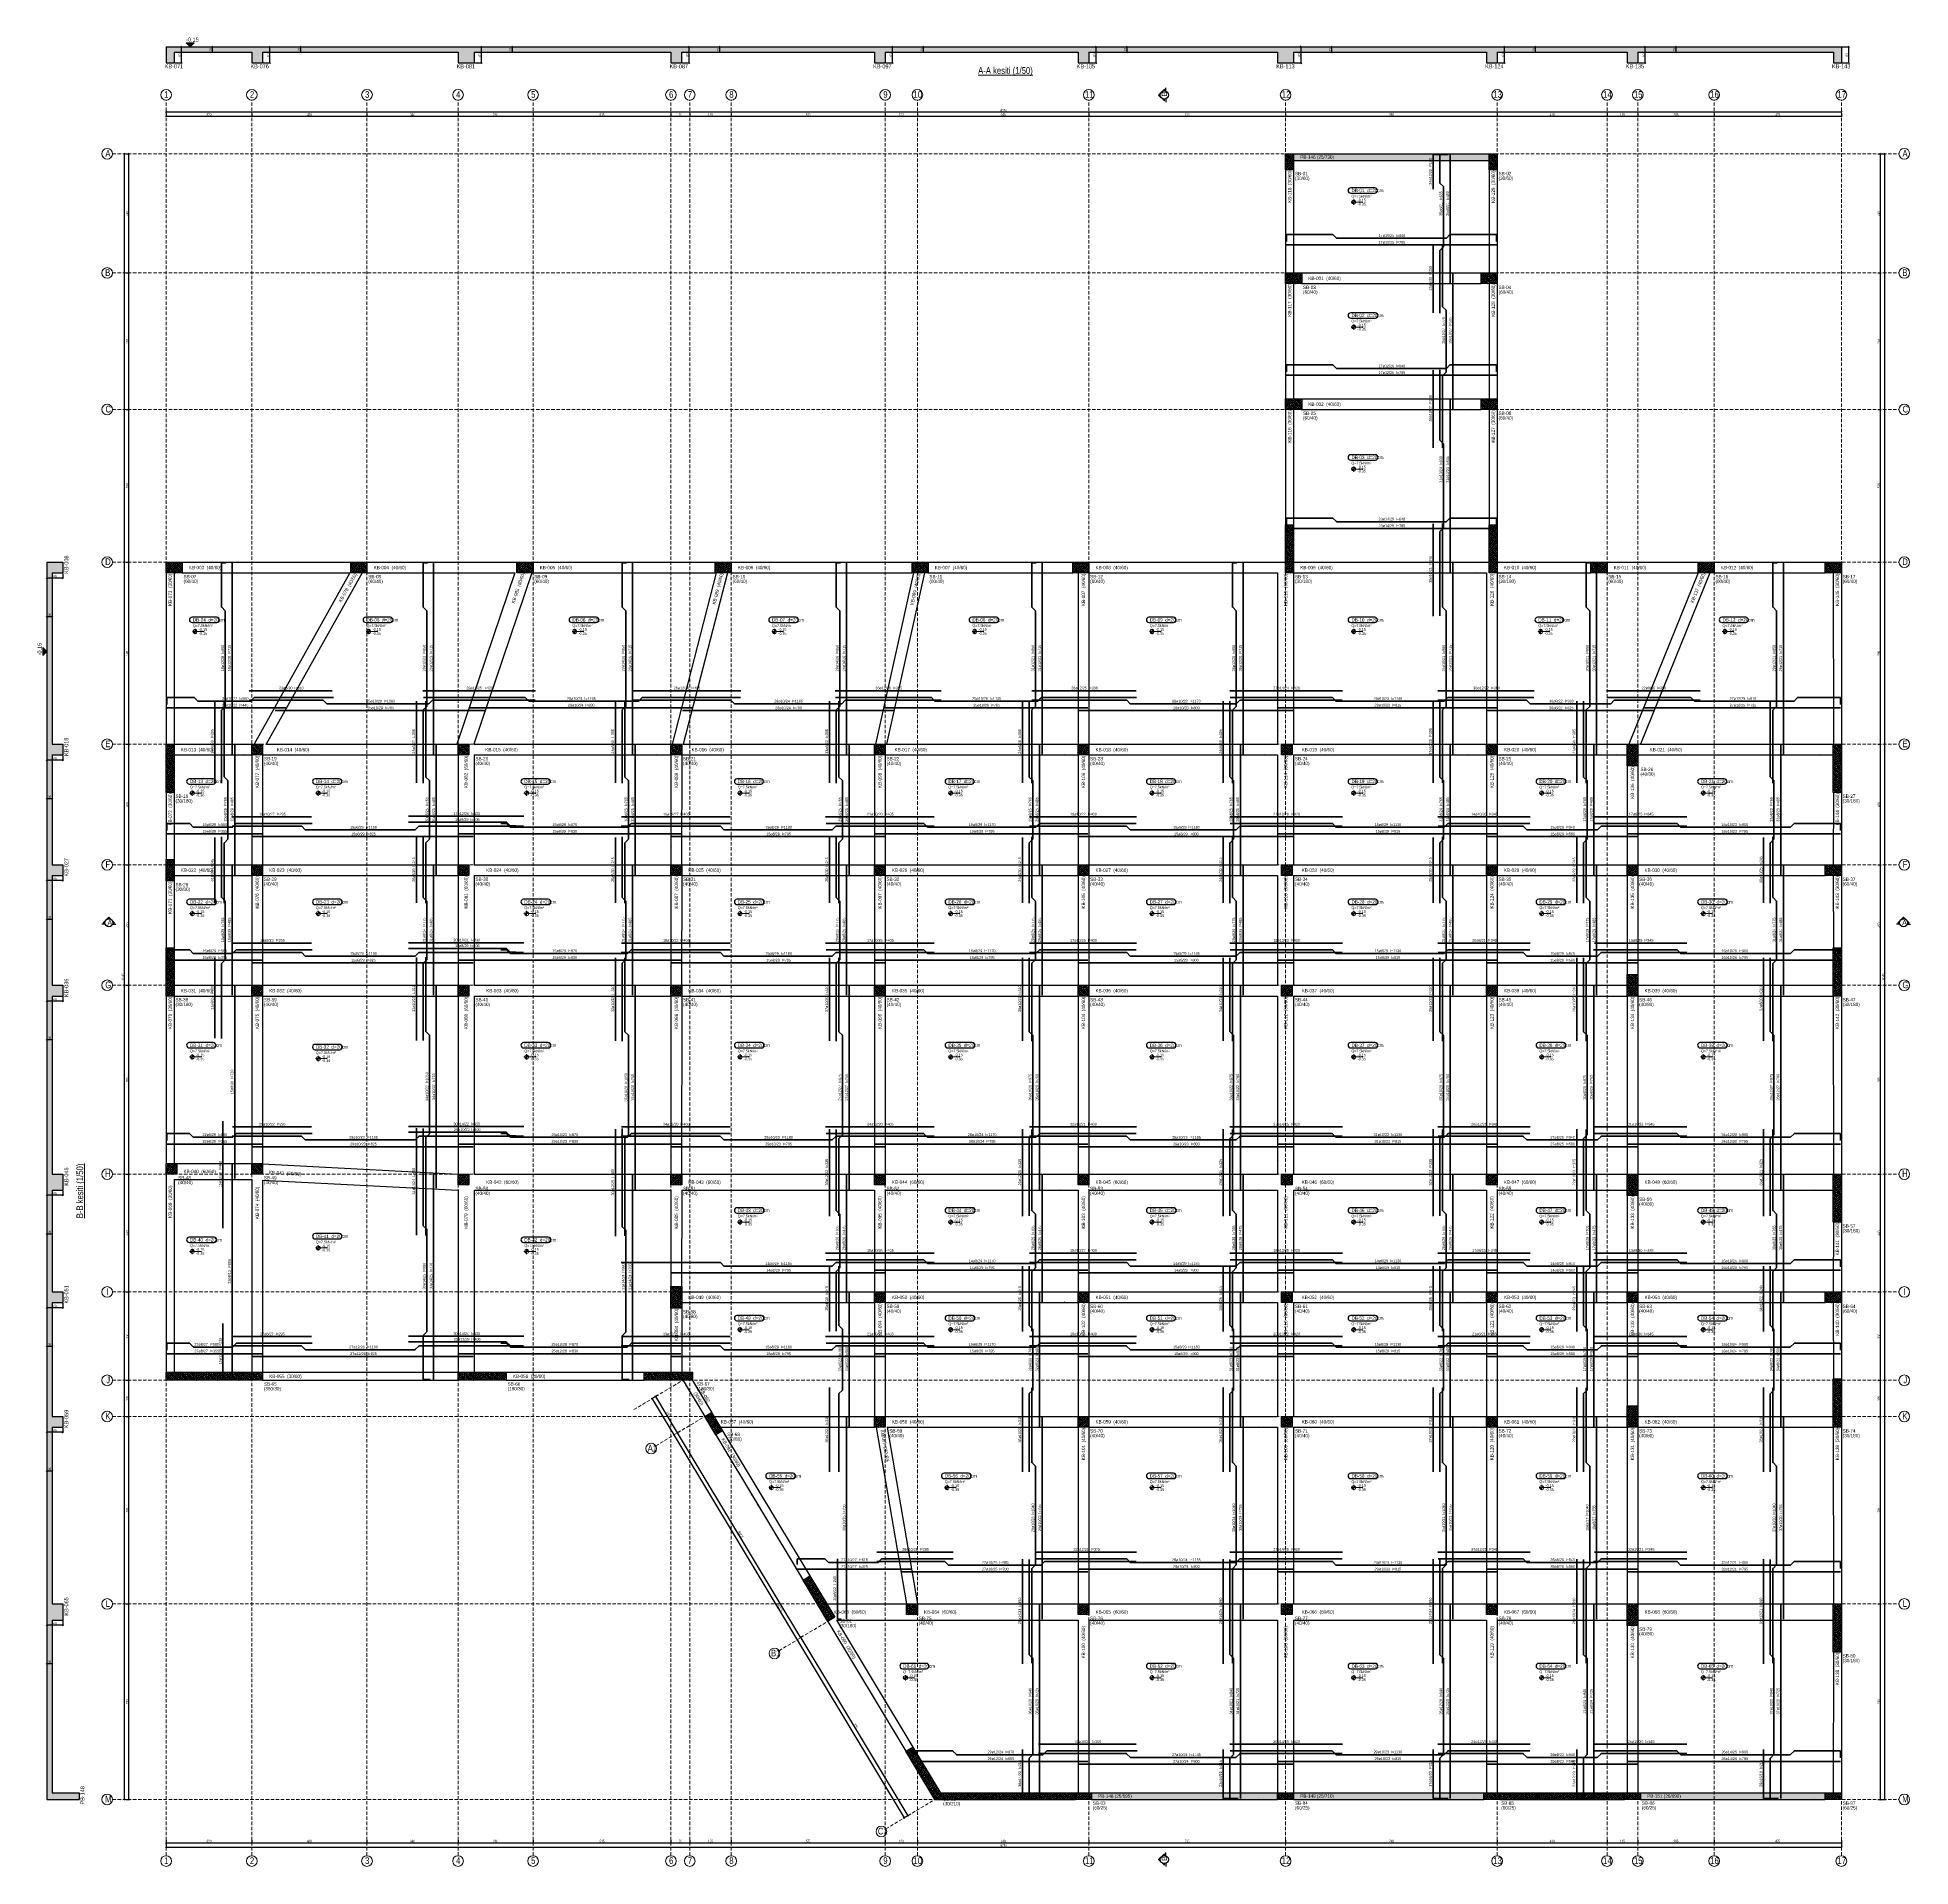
# Model space of a CAD drawing. Header units: millimetres. Extents: x 2275 to 9269, y 491 to 7321.
import ezdxf
from ezdxf.enums import TextEntityAlignment as Align

# ---------------------------------------------------------------- set-up
doc = ezdxf.new("R2010")
doc.units = ezdxf.units.MM
doc.linetypes.add('DASHED', pattern=[19.05, 12.7, -6.35])
for name, color, linetype, lineweight in [('AKS BALONU (BEYKENT)', 7, 'Continuous', 20), ('AKS CIZGISI (BEYKENT)', 252, 'DASHED', 20), ('AKS NO (BEYKENT)', 3, 'Continuous', 20), ('AKS OLCU (BEYKENT)', 200, 'Continuous', 20), ('DONATI (BEYKENT)', 4, 'Continuous', 35), ('DONATI YAZISI (BEYKENT)', 3, 'Continuous', 20), ('DOSEME ISMI (BEYKENT)', 9, 'Continuous', 20), ('DOSEME PAFTA (BEYKENT)', 3, 'Continuous', 20), ('DOSEME SINIRI (BEYKENT)', 2, 'Continuous', 30), ('KESIT (BEYKENT)', 151, 'Continuous', 25), ('KESIT ISMI (BEYKENT)', 6, 'Continuous', 20), ('KIRIS (BEYKENT)', 2, 'Continuous', 30), ('KIRIS ISMI (BEYKENT)', 40, 'Continuous', 20), ('KOLON (BEYKENT)', 3, 'Continuous', 30), ('KOLON ISMI (BEYKENT)', 91, 'Continuous', 20), ('KOT CIZGI (BEYKENT)', 120, 'Continuous', 20), ('KOT YAZI (BEYKENT)', 7, 'Continuous', 20), ('LGP_SLAB', 6, 'Continuous', 30), ('OLCU (BEYKENT)', 14, 'Continuous', 20), ('PERDE (BEYKENT)', 6, 'Continuous', 30), ('PERDE ISMI (BEYKENT)', 240, 'Continuous', 20), ('TARAMA (BEYKENT)', 252, 'Continuous', 25), ('YAZI (BEYKENT)', 140, 'Continuous', 20)]:
    doc.layers.add(name, color=color, linetype=linetype, lineweight=lineweight)
doc.styles.add('DONATI YAZISI (BEYKENT)', font='')
doc.styles.add('DSMOLC-50', font='bahnschrift light condensed', dxfattribs={"width": 0.75, "height": 10})
doc.styles.add('KLNOLC-25', font='bahnschrift light condensed', dxfattribs={"width": 0.75, "height": 10})
doc.styles.add('KLNOLC-50', font='bahnschrift light condensed', dxfattribs={"width": 0.75, "height": 10})
doc.styles.add('KOT (BEYKENT)', font='')
doc.styles.add('stastyle', font='RomanSTA.ttf')
doc.styles.add('YAZI (BEYKENT)', font='')
doc.styles.get('DONATI YAZISI (BEYKENT)').set_extended_font_data('Bahnschrift Light Condensed')
doc.styles.get('KOT (BEYKENT)').set_extended_font_data('Bahnschrift Light Condensed')
doc.styles.get('YAZI (BEYKENT)').set_extended_font_data('Bahnschrift Light Condensed')
doc.dimstyles.new('DSMOLC-50', dxfattribs={"dimtxt": 10, "dimasz": 5, "dimexe": 2, "dimexo": 2, "dimgap": 1, "dimtad": 1, "dimdec": 1, "dimrnd": 0.5, "dimzin": 12, "dimdsep": 46, "dimtxsty": 'DSMOLC-50', "dimblk": 'OBLIQUE', "dimblk1": 'OBLIQUE', "dimblk2": 'OBLIQUE', "dimcen": 0, "dimclrt": 7, "dimadec": 0, "dimazin": 0, "dimtfac": 1, "dimtdec": 4, "dimtix": 1, "dimtmove": 2, "dimatfit": 3, "dimfxl": 1, "dimtzin": 0, "dimarcsym": 0})
doc.dimstyles.new('KLNOLC-50', dxfattribs={"dimtxt": 10, "dimasz": 5, "dimexe": 2, "dimexo": 2, "dimgap": 1, "dimtad": 1, "dimdec": 1, "dimrnd": 0.5, "dimzin": 12, "dimdsep": 46, "dimtxsty": 'KLNOLC-50', "dimblk": 'OBLIQUE', "dimblk1": 'OBLIQUE', "dimblk2": 'OBLIQUE', "dimcen": 0, "dimclrt": 7, "dimadec": 0, "dimazin": 0, "dimtfac": 1, "dimtdec": 4, "dimtix": 1, "dimtmove": 2, "dimatfit": 3, "dimfxl": 1, "dimtzin": 0, "dimarcsym": 0})
pattern_1 = [(45, (979.0016, 2596.1246), (-4.490128, 4.490128), []), (45, (983.492, 2596.1246), (-4.490128, 4.490128), [3.175, -1.5875])]
pattern_2 = [(45, (979.0016, 2596.1246), (-4.4194174, 4.4194174), []), (45, (983.421, 2596.1246), (-4.4194174, 4.4194174), [3.125, -1.5625])]

# ---------------------------------------------------------------- blocks, each defined once
blk = doc.blocks.new('_Oblique')
at = {"color": 0, "linetype": 'ByBlock', "lineweight": -2}
blk.add_line((-0.5, -0.5), (0.5, 0.5), dxfattribs=at)
blk = doc.blocks.new('*D128')
at = {"layer": 'AKS OLCU (BEYKENT)', "color": 0, "lineweight": -2, "transparency": 16777216}
for p, q in [((2755.3, 7036.6), (2755.3, 7024.6)), ((2755.3, 7026.6), (3075.3, 7026.6)), ((3075.3, 7036.6), (3075.3, 7024.6))]:
    blk.add_line(p, q, dxfattribs=at)
at = {"layer": 'DEFPOINTS', "color": 0, "transparency": 16777216}
for p in [(2755.3, 7038.6), (3075.3, 7038.6), (3075.3, 7026.6)]:
    blk.add_point(p, dxfattribs=at)
at = {"layer": 'AKS OLCU (BEYKENT)', "color": 0, "lineweight": -2, "transparency": 16777216, "xscale": 5, "yscale": 5, "zscale": 5, "rotation": 180}
blk.add_blockref('_Oblique', (2755.3, 7026.6), dxfattribs=at)
at = {"layer": 'AKS OLCU (BEYKENT)', "color": 0, "lineweight": -2, "transparency": 16777216, "xscale": 5, "yscale": 5, "zscale": 5}
blk.add_blockref('_Oblique', (3075.3, 7026.6), dxfattribs=at)
at = {"layer": 'AKS OLCU (BEYKENT)', "color": 7, "transparency": 16777216, "insert": (2915.3, 7032.7), "char_height": 10, "attachment_point": 5, "style": 'DSMOLC-50'}
blk.add_mtext('320', dxfattribs=at)
blk = doc.blocks.new('*D129')
at = {"layer": 'AKS OLCU (BEYKENT)', "color": 0, "lineweight": -2, "transparency": 16777216}
for p, q in [((3075.3, 7036.6), (3075.3, 7024.6)), ((3075.3, 7026.6), (3505.3, 7026.6)), ((3505.3, 7036.6), (3505.3, 7024.6))]:
    blk.add_line(p, q, dxfattribs=at)
at = {"layer": 'DEFPOINTS', "color": 0, "transparency": 16777216}
for p in [(3075.3, 7038.6), (3505.3, 7038.6), (3505.3, 7026.6)]:
    blk.add_point(p, dxfattribs=at)
at = {"layer": 'AKS OLCU (BEYKENT)', "color": 0, "lineweight": -2, "transparency": 16777216, "xscale": 5, "yscale": 5, "zscale": 5, "rotation": 180}
blk.add_blockref('_Oblique', (3075.3, 7026.6), dxfattribs=at)
at = {"layer": 'AKS OLCU (BEYKENT)', "color": 0, "lineweight": -2, "transparency": 16777216, "xscale": 5, "yscale": 5, "zscale": 5}
blk.add_blockref('_Oblique', (3505.3, 7026.6), dxfattribs=at)
at = {"layer": 'AKS OLCU (BEYKENT)', "color": 7, "transparency": 16777216, "insert": (3290.3, 7032.7), "char_height": 10, "attachment_point": 5, "style": 'DSMOLC-50'}
blk.add_mtext('430', dxfattribs=at)
blk = doc.blocks.new('*D130')
at = {"layer": 'AKS OLCU (BEYKENT)', "color": 0, "lineweight": -2, "transparency": 16777216}
for p, q in [((3505.3, 7036.6), (3505.3, 7024.6)), ((3505.3, 7026.6), (3845.3, 7026.6)), ((3845.3, 7036.6), (3845.3, 7024.6))]:
    blk.add_line(p, q, dxfattribs=at)
at = {"layer": 'DEFPOINTS', "color": 0, "transparency": 16777216}
for p in [(3505.3, 7038.6), (3845.3, 7038.6), (3845.3, 7026.6)]:
    blk.add_point(p, dxfattribs=at)
at = {"layer": 'AKS OLCU (BEYKENT)', "color": 0, "lineweight": -2, "transparency": 16777216, "xscale": 5, "yscale": 5, "zscale": 5, "rotation": 180}
blk.add_blockref('_Oblique', (3505.3, 7026.6), dxfattribs=at)
at = {"layer": 'AKS OLCU (BEYKENT)', "color": 0, "lineweight": -2, "transparency": 16777216, "xscale": 5, "yscale": 5, "zscale": 5}
blk.add_blockref('_Oblique', (3845.3, 7026.6), dxfattribs=at)
at = {"layer": 'AKS OLCU (BEYKENT)', "color": 7, "transparency": 16777216, "insert": (3675.3, 7032.7), "char_height": 10, "attachment_point": 5, "style": 'DSMOLC-50'}
blk.add_mtext('340', dxfattribs=at)
blk = doc.blocks.new('*D131')
at = {"layer": 'AKS OLCU (BEYKENT)', "color": 0, "lineweight": -2, "transparency": 16777216}
for p, q in [((3845.3, 7036.6), (3845.3, 7024.6)), ((3845.3, 7026.6), (4125.3, 7026.6)), ((4125.3, 7036.6), (4125.3, 7024.6))]:
    blk.add_line(p, q, dxfattribs=at)
at = {"layer": 'DEFPOINTS', "color": 0, "transparency": 16777216}
for p in [(3845.3, 7038.6), (4125.3, 7038.6), (4125.3, 7026.6)]:
    blk.add_point(p, dxfattribs=at)
at = {"layer": 'AKS OLCU (BEYKENT)', "color": 0, "lineweight": -2, "transparency": 16777216, "xscale": 5, "yscale": 5, "zscale": 5, "rotation": 180}
blk.add_blockref('_Oblique', (3845.3, 7026.6), dxfattribs=at)
at = {"layer": 'AKS OLCU (BEYKENT)', "color": 0, "lineweight": -2, "transparency": 16777216, "xscale": 5, "yscale": 5, "zscale": 5}
blk.add_blockref('_Oblique', (4125.3, 7026.6), dxfattribs=at)
at = {"layer": 'AKS OLCU (BEYKENT)', "color": 7, "transparency": 16777216, "insert": (3985.3, 7032.7), "char_height": 10, "attachment_point": 5, "style": 'DSMOLC-50'}
blk.add_mtext('280', dxfattribs=at)
blk = doc.blocks.new('*D132')
at = {"layer": 'AKS OLCU (BEYKENT)', "color": 0, "lineweight": -2, "transparency": 16777216}
for p, q in [((4125.3, 7036.6), (4125.3, 7024.6)), ((4125.3, 7026.6), (4640.3, 7026.6)), ((4640.3, 7036.6), (4640.3, 7024.6))]:
    blk.add_line(p, q, dxfattribs=at)
at = {"layer": 'DEFPOINTS', "color": 0, "transparency": 16777216}
for p in [(4125.3, 7038.6), (4640.3, 7038.6), (4640.3, 7026.6)]:
    blk.add_point(p, dxfattribs=at)
at = {"layer": 'AKS OLCU (BEYKENT)', "color": 0, "lineweight": -2, "transparency": 16777216, "xscale": 5, "yscale": 5, "zscale": 5, "rotation": 180}
blk.add_blockref('_Oblique', (4125.3, 7026.6), dxfattribs=at)
at = {"layer": 'AKS OLCU (BEYKENT)', "color": 0, "lineweight": -2, "transparency": 16777216, "xscale": 5, "yscale": 5, "zscale": 5}
blk.add_blockref('_Oblique', (4640.3, 7026.6), dxfattribs=at)
at = {"layer": 'AKS OLCU (BEYKENT)', "color": 7, "transparency": 16777216, "insert": (4382.8, 7032.6), "char_height": 10, "attachment_point": 5, "style": 'DSMOLC-50'}
blk.add_mtext('515', dxfattribs=at)
blk = doc.blocks.new('*D133')
at = {"layer": 'AKS OLCU (BEYKENT)', "color": 0, "lineweight": -2, "transparency": 16777216}
for p, q in [((4640.3, 7036.6), (4640.3, 7024.6)), ((4640.3, 7026.6), (4710.3, 7026.6)), ((4710.3, 7036.6), (4710.3, 7024.6))]:
    blk.add_line(p, q, dxfattribs=at)
at = {"layer": 'DEFPOINTS', "color": 0, "transparency": 16777216}
for p in [(4640.3, 7038.6), (4710.3, 7038.6), (4710.3, 7026.6)]:
    blk.add_point(p, dxfattribs=at)
at = {"layer": 'AKS OLCU (BEYKENT)', "color": 0, "lineweight": -2, "transparency": 16777216, "xscale": 5, "yscale": 5, "zscale": 5, "rotation": 180}
blk.add_blockref('_Oblique', (4640.3, 7026.6), dxfattribs=at)
at = {"layer": 'AKS OLCU (BEYKENT)', "color": 0, "lineweight": -2, "transparency": 16777216, "xscale": 5, "yscale": 5, "zscale": 5}
blk.add_blockref('_Oblique', (4710.3, 7026.6), dxfattribs=at)
at = {"layer": 'AKS OLCU (BEYKENT)', "color": 7, "transparency": 16777216, "insert": (4675.3, 7032.7), "char_height": 10, "attachment_point": 5, "style": 'DSMOLC-50'}
blk.add_mtext('70', dxfattribs=at)
blk = doc.blocks.new('*D134')
at = {"layer": 'AKS OLCU (BEYKENT)', "color": 0, "lineweight": -2, "transparency": 16777216}
for p, q in [((4710.3, 7036.6), (4710.3, 7024.6)), ((4710.3, 7026.6), (4865.3, 7026.6)), ((4865.3, 7036.6), (4865.3, 7024.6))]:
    blk.add_line(p, q, dxfattribs=at)
at = {"layer": 'DEFPOINTS', "color": 0, "transparency": 16777216}
for p in [(4710.3, 7038.6), (4865.3, 7038.6), (4865.3, 7026.6)]:
    blk.add_point(p, dxfattribs=at)
at = {"layer": 'AKS OLCU (BEYKENT)', "color": 0, "lineweight": -2, "transparency": 16777216, "xscale": 5, "yscale": 5, "zscale": 5, "rotation": 180}
blk.add_blockref('_Oblique', (4710.3, 7026.6), dxfattribs=at)
at = {"layer": 'AKS OLCU (BEYKENT)', "color": 0, "lineweight": -2, "transparency": 16777216, "xscale": 5, "yscale": 5, "zscale": 5}
blk.add_blockref('_Oblique', (4865.3, 7026.6), dxfattribs=at)
at = {"layer": 'AKS OLCU (BEYKENT)', "color": 7, "transparency": 16777216, "insert": (4787.8, 7032.6), "char_height": 10, "attachment_point": 5, "style": 'DSMOLC-50'}
blk.add_mtext('155', dxfattribs=at)
blk = doc.blocks.new('*D135')
at = {"layer": 'AKS OLCU (BEYKENT)', "color": 0, "lineweight": -2, "transparency": 16777216}
for p, q in [((4865.3, 7036.6), (4865.3, 7024.6)), ((4865.3, 7026.6), (5440.3, 7026.6)), ((5440.3, 7036.6), (5440.3, 7024.6))]:
    blk.add_line(p, q, dxfattribs=at)
at = {"layer": 'DEFPOINTS', "color": 0, "transparency": 16777216}
for p in [(4865.3, 7038.6), (5440.3, 7038.6), (5440.3, 7026.6)]:
    blk.add_point(p, dxfattribs=at)
at = {"layer": 'AKS OLCU (BEYKENT)', "color": 0, "lineweight": -2, "transparency": 16777216, "xscale": 5, "yscale": 5, "zscale": 5, "rotation": 180}
blk.add_blockref('_Oblique', (4865.3, 7026.6), dxfattribs=at)
at = {"layer": 'AKS OLCU (BEYKENT)', "color": 0, "lineweight": -2, "transparency": 16777216, "xscale": 5, "yscale": 5, "zscale": 5}
blk.add_blockref('_Oblique', (5440.3, 7026.6), dxfattribs=at)
at = {"layer": 'AKS OLCU (BEYKENT)', "color": 7, "transparency": 16777216, "insert": (5152.8, 7032.6), "char_height": 10, "attachment_point": 5, "style": 'DSMOLC-50'}
blk.add_mtext('575', dxfattribs=at)
blk = doc.blocks.new('*D136')
at = {"layer": 'AKS OLCU (BEYKENT)', "color": 0, "lineweight": -2, "transparency": 16777216}
for p, q in [((5440.3, 7036.6), (5440.3, 7024.6)), ((5440.3, 7026.6), (5560.3, 7026.6)), ((5560.3, 7036.6), (5560.3, 7024.6))]:
    blk.add_line(p, q, dxfattribs=at)
at = {"layer": 'DEFPOINTS', "color": 0, "transparency": 16777216}
for p in [(5440.3, 7038.6), (5560.3, 7038.6), (5560.3, 7026.6)]:
    blk.add_point(p, dxfattribs=at)
at = {"layer": 'AKS OLCU (BEYKENT)', "color": 0, "lineweight": -2, "transparency": 16777216, "xscale": 5, "yscale": 5, "zscale": 5, "rotation": 180}
blk.add_blockref('_Oblique', (5440.3, 7026.6), dxfattribs=at)
at = {"layer": 'AKS OLCU (BEYKENT)', "color": 0, "lineweight": -2, "transparency": 16777216, "xscale": 5, "yscale": 5, "zscale": 5}
blk.add_blockref('_Oblique', (5560.3, 7026.6), dxfattribs=at)
at = {"layer": 'AKS OLCU (BEYKENT)', "color": 7, "transparency": 16777216, "insert": (5500.3, 7032.7), "char_height": 10, "attachment_point": 5, "style": 'DSMOLC-50'}
blk.add_mtext('120', dxfattribs=at)
blk = doc.blocks.new('*D137')
at = {"layer": 'AKS OLCU (BEYKENT)', "color": 0, "lineweight": -2, "transparency": 16777216}
for p, q in [((5560.3, 7036.6), (5560.3, 7024.6)), ((5560.3, 7026.6), (6200.3, 7026.6)), ((6200.3, 7036.6), (6200.3, 7024.6))]:
    blk.add_line(p, q, dxfattribs=at)
at = {"layer": 'DEFPOINTS', "color": 0, "transparency": 16777216}
for p in [(5560.3, 7038.6), (6200.3, 7038.6), (6200.3, 7026.6)]:
    blk.add_point(p, dxfattribs=at)
at = {"layer": 'AKS OLCU (BEYKENT)', "color": 0, "lineweight": -2, "transparency": 16777216, "xscale": 5, "yscale": 5, "zscale": 5, "rotation": 180}
blk.add_blockref('_Oblique', (5560.3, 7026.6), dxfattribs=at)
at = {"layer": 'AKS OLCU (BEYKENT)', "color": 0, "lineweight": -2, "transparency": 16777216, "xscale": 5, "yscale": 5, "zscale": 5}
blk.add_blockref('_Oblique', (6200.3, 7026.6), dxfattribs=at)
at = {"layer": 'AKS OLCU (BEYKENT)', "color": 7, "transparency": 16777216, "insert": (5880.3, 7032.7), "char_height": 10, "attachment_point": 5, "style": 'DSMOLC-50'}
blk.add_mtext('640', dxfattribs=at)
blk = doc.blocks.new('*D138')
at = {"layer": 'AKS OLCU (BEYKENT)', "color": 0, "lineweight": -2, "transparency": 16777216}
for p, q in [((6200.3, 7036.6), (6200.3, 7024.6)), ((6200.3, 7026.6), (6935.3, 7026.6)), ((6935.3, 7036.6), (6935.3, 7024.6))]:
    blk.add_line(p, q, dxfattribs=at)
at = {"layer": 'DEFPOINTS', "color": 0, "transparency": 16777216}
for p in [(6200.3, 7038.6), (6935.3, 7038.6), (6935.3, 7026.6)]:
    blk.add_point(p, dxfattribs=at)
at = {"layer": 'AKS OLCU (BEYKENT)', "color": 0, "lineweight": -2, "transparency": 16777216, "xscale": 5, "yscale": 5, "zscale": 5, "rotation": 180}
blk.add_blockref('_Oblique', (6200.3, 7026.6), dxfattribs=at)
at = {"layer": 'AKS OLCU (BEYKENT)', "color": 0, "lineweight": -2, "transparency": 16777216, "xscale": 5, "yscale": 5, "zscale": 5}
blk.add_blockref('_Oblique', (6935.3, 7026.6), dxfattribs=at)
at = {"layer": 'AKS OLCU (BEYKENT)', "color": 7, "transparency": 16777216, "insert": (6567.8, 7032.7), "char_height": 10, "attachment_point": 5, "style": 'DSMOLC-50'}
blk.add_mtext('735', dxfattribs=at)
blk = doc.blocks.new('*D139')
at = {"layer": 'AKS OLCU (BEYKENT)', "color": 0, "lineweight": -2, "transparency": 16777216}
for p, q in [((6935.3, 7036.6), (6935.3, 7024.6)), ((6935.3, 7026.6), (7725.3, 7026.6)), ((7725.3, 7036.6), (7725.3, 7024.6))]:
    blk.add_line(p, q, dxfattribs=at)
at = {"layer": 'DEFPOINTS', "color": 0, "transparency": 16777216}
for p in [(6935.3, 7038.6), (7725.3, 7038.6), (7725.3, 7026.6)]:
    blk.add_point(p, dxfattribs=at)
at = {"layer": 'AKS OLCU (BEYKENT)', "color": 0, "lineweight": -2, "transparency": 16777216, "xscale": 5, "yscale": 5, "zscale": 5, "rotation": 180}
blk.add_blockref('_Oblique', (6935.3, 7026.6), dxfattribs=at)
at = {"layer": 'AKS OLCU (BEYKENT)', "color": 0, "lineweight": -2, "transparency": 16777216, "xscale": 5, "yscale": 5, "zscale": 5}
blk.add_blockref('_Oblique', (7725.3, 7026.6), dxfattribs=at)
at = {"layer": 'AKS OLCU (BEYKENT)', "color": 7, "transparency": 16777216, "insert": (7330.3, 7032.7), "char_height": 10, "attachment_point": 5, "style": 'DSMOLC-50'}
blk.add_mtext('790', dxfattribs=at)
blk = doc.blocks.new('*D140')
at = {"layer": 'AKS OLCU (BEYKENT)', "color": 0, "lineweight": -2, "transparency": 16777216}
for p, q in [((7725.3, 7036.6), (7725.3, 7024.6)), ((7725.3, 7026.6), (8135.3, 7026.6)), ((8135.3, 7036.6), (8135.3, 7024.6))]:
    blk.add_line(p, q, dxfattribs=at)
at = {"layer": 'DEFPOINTS', "color": 0, "transparency": 16777216}
for p in [(7725.3, 7038.6), (8135.3, 7038.6), (8135.3, 7026.6)]:
    blk.add_point(p, dxfattribs=at)
at = {"layer": 'AKS OLCU (BEYKENT)', "color": 0, "lineweight": -2, "transparency": 16777216, "xscale": 5, "yscale": 5, "zscale": 5, "rotation": 180}
blk.add_blockref('_Oblique', (7725.3, 7026.6), dxfattribs=at)
at = {"layer": 'AKS OLCU (BEYKENT)', "color": 0, "lineweight": -2, "transparency": 16777216, "xscale": 5, "yscale": 5, "zscale": 5}
blk.add_blockref('_Oblique', (8135.3, 7026.6), dxfattribs=at)
at = {"layer": 'AKS OLCU (BEYKENT)', "color": 7, "transparency": 16777216, "insert": (7930.3, 7032.7), "char_height": 10, "attachment_point": 5, "style": 'DSMOLC-50'}
blk.add_mtext('410', dxfattribs=at)
blk = doc.blocks.new('*D141')
at = {"layer": 'AKS OLCU (BEYKENT)', "color": 0, "lineweight": -2, "transparency": 16777216}
for p, q in [((8135.3, 7036.6), (8135.3, 7024.6)), ((8135.3, 7026.6), (8250.3, 7026.6)), ((8250.3, 7036.6), (8250.3, 7024.6))]:
    blk.add_line(p, q, dxfattribs=at)
at = {"layer": 'DEFPOINTS', "color": 0, "transparency": 16777216}
for p in [(8135.3, 7038.6), (8250.3, 7038.6), (8250.3, 7026.6)]:
    blk.add_point(p, dxfattribs=at)
at = {"layer": 'AKS OLCU (BEYKENT)', "color": 0, "lineweight": -2, "transparency": 16777216, "xscale": 5, "yscale": 5, "zscale": 5, "rotation": 180}
blk.add_blockref('_Oblique', (8135.3, 7026.6), dxfattribs=at)
at = {"layer": 'AKS OLCU (BEYKENT)', "color": 0, "lineweight": -2, "transparency": 16777216, "xscale": 5, "yscale": 5, "zscale": 5}
blk.add_blockref('_Oblique', (8250.3, 7026.6), dxfattribs=at)
at = {"layer": 'AKS OLCU (BEYKENT)', "color": 7, "transparency": 16777216, "insert": (8192.8, 7032.6), "char_height": 10, "attachment_point": 5, "style": 'DSMOLC-50'}
blk.add_mtext('115', dxfattribs=at)
blk = doc.blocks.new('*D142')
at = {"layer": 'AKS OLCU (BEYKENT)', "color": 0, "lineweight": -2, "transparency": 16777216}
for p, q in [((8250.3, 7036.6), (8250.3, 7024.6)), ((8250.3, 7026.6), (8535.3, 7026.6)), ((8535.3, 7036.6), (8535.3, 7024.6))]:
    blk.add_line(p, q, dxfattribs=at)
at = {"layer": 'DEFPOINTS', "color": 0, "transparency": 16777216}
for p in [(8250.3, 7038.6), (8535.3, 7038.6), (8535.3, 7026.6)]:
    blk.add_point(p, dxfattribs=at)
at = {"layer": 'AKS OLCU (BEYKENT)', "color": 0, "lineweight": -2, "transparency": 16777216, "xscale": 5, "yscale": 5, "zscale": 5, "rotation": 180}
blk.add_blockref('_Oblique', (8250.3, 7026.6), dxfattribs=at)
at = {"layer": 'AKS OLCU (BEYKENT)', "color": 0, "lineweight": -2, "transparency": 16777216, "xscale": 5, "yscale": 5, "zscale": 5}
blk.add_blockref('_Oblique', (8535.3, 7026.6), dxfattribs=at)
at = {"layer": 'AKS OLCU (BEYKENT)', "color": 7, "transparency": 16777216, "insert": (8392.8, 7032.7), "char_height": 10, "attachment_point": 5, "style": 'DSMOLC-50'}
blk.add_mtext('285', dxfattribs=at)
blk = doc.blocks.new('*D143')
at = {"layer": 'AKS OLCU (BEYKENT)', "color": 0, "lineweight": -2, "transparency": 16777216}
for p, q in [((8535.3, 7036.6), (8535.3, 7024.6)), ((8535.3, 7026.6), (9010.3, 7026.6)), ((9010.3, 7036.6), (9010.3, 7024.6))]:
    blk.add_line(p, q, dxfattribs=at)
at = {"layer": 'DEFPOINTS', "color": 0, "transparency": 16777216}
for p in [(8535.3, 7038.6), (9010.3, 7038.6), (9010.3, 7026.6)]:
    blk.add_point(p, dxfattribs=at)
at = {"layer": 'AKS OLCU (BEYKENT)', "color": 0, "lineweight": -2, "transparency": 16777216, "xscale": 5, "yscale": 5, "zscale": 5, "rotation": 180}
blk.add_blockref('_Oblique', (8535.3, 7026.6), dxfattribs=at)
at = {"layer": 'AKS OLCU (BEYKENT)', "color": 0, "lineweight": -2, "transparency": 16777216, "xscale": 5, "yscale": 5, "zscale": 5}
blk.add_blockref('_Oblique', (9010.3, 7026.6), dxfattribs=at)
at = {"layer": 'AKS OLCU (BEYKENT)', "color": 7, "transparency": 16777216, "insert": (8772.8, 7032.6), "char_height": 10, "attachment_point": 5, "style": 'DSMOLC-50'}
blk.add_mtext('475', dxfattribs=at)
blk = doc.blocks.new('*D144')
at = {"layer": 'AKS OLCU (BEYKENT)', "color": 0, "lineweight": -2, "transparency": 16777216}
for p, q in [((2755.3, 7040.6), (2755.3, 7044.6)), ((2755.3, 7042.6), (9010.3, 7042.6)), ((9010.3, 7040.6), (9010.3, 7044.6))]:
    blk.add_line(p, q, dxfattribs=at)
at = {"layer": 'DEFPOINTS', "color": 0, "transparency": 16777216}
for p in [(2755.3, 7038.6), (9010.3, 7042.6), (9010.3, 7038.6)]:
    blk.add_point(p, dxfattribs=at)
at = {"layer": 'AKS OLCU (BEYKENT)', "color": 0, "lineweight": -2, "transparency": 16777216, "xscale": 5, "yscale": 5, "zscale": 5, "rotation": 180}
blk.add_blockref('_Oblique', (2755.3, 7042.6), dxfattribs=at)
at = {"layer": 'AKS OLCU (BEYKENT)', "color": 0, "lineweight": -2, "transparency": 16777216, "xscale": 5, "yscale": 5, "zscale": 5}
blk.add_blockref('_Oblique', (9010.3, 7042.6), dxfattribs=at)
at = {"layer": 'AKS OLCU (BEYKENT)', "color": 7, "transparency": 16777216, "insert": (5882.8, 7048.7), "char_height": 10, "attachment_point": 5, "style": 'DSMOLC-50'}
blk.add_mtext('6255', dxfattribs=at)
blk = doc.blocks.new('*D145')
at = {"layer": 'AKS OLCU (BEYKENT)', "color": 0, "lineweight": -2, "transparency": 16777216}
for p, q in [((2755.3, 589.4), (2755.3, 577.4)), ((2755.3, 579.4), (3075.3, 579.4)), ((3075.3, 589.4), (3075.3, 577.4))]:
    blk.add_line(p, q, dxfattribs=at)
at = {"layer": 'DEFPOINTS', "color": 0, "transparency": 16777216}
for p in [(2755.3, 591.4), (3075.3, 591.4), (3075.3, 579.4)]:
    blk.add_point(p, dxfattribs=at)
at = {"layer": 'AKS OLCU (BEYKENT)', "color": 0, "lineweight": -2, "transparency": 16777216, "xscale": 5, "yscale": 5, "zscale": 5, "rotation": 180}
blk.add_blockref('_Oblique', (2755.3, 579.4), dxfattribs=at)
at = {"layer": 'AKS OLCU (BEYKENT)', "color": 0, "lineweight": -2, "transparency": 16777216, "xscale": 5, "yscale": 5, "zscale": 5}
blk.add_blockref('_Oblique', (3075.3, 579.4), dxfattribs=at)
at = {"layer": 'AKS OLCU (BEYKENT)', "color": 7, "transparency": 16777216, "insert": (2915.3, 585.5), "char_height": 10, "attachment_point": 5, "style": 'DSMOLC-50'}
blk.add_mtext('320', dxfattribs=at)
blk = doc.blocks.new('*D146')
at = {"layer": 'AKS OLCU (BEYKENT)', "color": 0, "lineweight": -2, "transparency": 16777216}
for p, q in [((3075.3, 589.4), (3075.3, 577.4)), ((3075.3, 579.4), (3505.3, 579.4)), ((3505.3, 589.4), (3505.3, 577.4))]:
    blk.add_line(p, q, dxfattribs=at)
at = {"layer": 'DEFPOINTS', "color": 0, "transparency": 16777216}
for p in [(3075.3, 591.4), (3505.3, 591.4), (3505.3, 579.4)]:
    blk.add_point(p, dxfattribs=at)
at = {"layer": 'AKS OLCU (BEYKENT)', "color": 0, "lineweight": -2, "transparency": 16777216, "xscale": 5, "yscale": 5, "zscale": 5, "rotation": 180}
blk.add_blockref('_Oblique', (3075.3, 579.4), dxfattribs=at)
at = {"layer": 'AKS OLCU (BEYKENT)', "color": 0, "lineweight": -2, "transparency": 16777216, "xscale": 5, "yscale": 5, "zscale": 5}
blk.add_blockref('_Oblique', (3505.3, 579.4), dxfattribs=at)
at = {"layer": 'AKS OLCU (BEYKENT)', "color": 7, "transparency": 16777216, "insert": (3290.3, 585.5), "char_height": 10, "attachment_point": 5, "style": 'DSMOLC-50'}
blk.add_mtext('430', dxfattribs=at)
blk = doc.blocks.new('*D147')
at = {"layer": 'AKS OLCU (BEYKENT)', "color": 0, "lineweight": -2, "transparency": 16777216}
for p, q in [((3505.3, 589.4), (3505.3, 577.4)), ((3505.3, 579.4), (3845.3, 579.4)), ((3845.3, 589.4), (3845.3, 577.4))]:
    blk.add_line(p, q, dxfattribs=at)
at = {"layer": 'DEFPOINTS', "color": 0, "transparency": 16777216}
for p in [(3505.3, 591.4), (3845.3, 591.4), (3845.3, 579.4)]:
    blk.add_point(p, dxfattribs=at)
at = {"layer": 'AKS OLCU (BEYKENT)', "color": 0, "lineweight": -2, "transparency": 16777216, "xscale": 5, "yscale": 5, "zscale": 5, "rotation": 180}
blk.add_blockref('_Oblique', (3505.3, 579.4), dxfattribs=at)
at = {"layer": 'AKS OLCU (BEYKENT)', "color": 0, "lineweight": -2, "transparency": 16777216, "xscale": 5, "yscale": 5, "zscale": 5}
blk.add_blockref('_Oblique', (3845.3, 579.4), dxfattribs=at)
at = {"layer": 'AKS OLCU (BEYKENT)', "color": 7, "transparency": 16777216, "insert": (3675.3, 585.5), "char_height": 10, "attachment_point": 5, "style": 'DSMOLC-50'}
blk.add_mtext('340', dxfattribs=at)
blk = doc.blocks.new('*D148')
at = {"layer": 'AKS OLCU (BEYKENT)', "color": 0, "lineweight": -2, "transparency": 16777216}
for p, q in [((3845.3, 589.4), (3845.3, 577.4)), ((3845.3, 579.4), (4125.3, 579.4)), ((4125.3, 589.4), (4125.3, 577.4))]:
    blk.add_line(p, q, dxfattribs=at)
at = {"layer": 'DEFPOINTS', "color": 0, "transparency": 16777216}
for p in [(3845.3, 591.4), (4125.3, 591.4), (4125.3, 579.4)]:
    blk.add_point(p, dxfattribs=at)
at = {"layer": 'AKS OLCU (BEYKENT)', "color": 0, "lineweight": -2, "transparency": 16777216, "xscale": 5, "yscale": 5, "zscale": 5, "rotation": 180}
blk.add_blockref('_Oblique', (3845.3, 579.4), dxfattribs=at)
at = {"layer": 'AKS OLCU (BEYKENT)', "color": 0, "lineweight": -2, "transparency": 16777216, "xscale": 5, "yscale": 5, "zscale": 5}
blk.add_blockref('_Oblique', (4125.3, 579.4), dxfattribs=at)
at = {"layer": 'AKS OLCU (BEYKENT)', "color": 7, "transparency": 16777216, "insert": (3985.3, 585.5), "char_height": 10, "attachment_point": 5, "style": 'DSMOLC-50'}
blk.add_mtext('280', dxfattribs=at)
blk = doc.blocks.new('*D149')
at = {"layer": 'AKS OLCU (BEYKENT)', "color": 0, "lineweight": -2, "transparency": 16777216}
for p, q in [((4125.3, 589.4), (4125.3, 577.4)), ((4125.3, 579.4), (4640.3, 579.4)), ((4640.3, 589.4), (4640.3, 577.4))]:
    blk.add_line(p, q, dxfattribs=at)
at = {"layer": 'DEFPOINTS', "color": 0, "transparency": 16777216}
for p in [(4125.3, 591.4), (4640.3, 591.4), (4640.3, 579.4)]:
    blk.add_point(p, dxfattribs=at)
at = {"layer": 'AKS OLCU (BEYKENT)', "color": 0, "lineweight": -2, "transparency": 16777216, "xscale": 5, "yscale": 5, "zscale": 5, "rotation": 180}
blk.add_blockref('_Oblique', (4125.3, 579.4), dxfattribs=at)
at = {"layer": 'AKS OLCU (BEYKENT)', "color": 0, "lineweight": -2, "transparency": 16777216, "xscale": 5, "yscale": 5, "zscale": 5}
blk.add_blockref('_Oblique', (4640.3, 579.4), dxfattribs=at)
at = {"layer": 'AKS OLCU (BEYKENT)', "color": 7, "transparency": 16777216, "insert": (4382.8, 585.5), "char_height": 10, "attachment_point": 5, "style": 'DSMOLC-50'}
blk.add_mtext('515', dxfattribs=at)
blk = doc.blocks.new('*D150')
at = {"layer": 'AKS OLCU (BEYKENT)', "color": 0, "lineweight": -2, "transparency": 16777216}
for p, q in [((4640.3, 589.4), (4640.3, 577.4)), ((4640.3, 579.4), (4710.3, 579.4)), ((4710.3, 589.4), (4710.3, 577.4))]:
    blk.add_line(p, q, dxfattribs=at)
at = {"layer": 'DEFPOINTS', "color": 0, "transparency": 16777216}
for p in [(4640.3, 591.4), (4710.3, 591.4), (4710.3, 579.4)]:
    blk.add_point(p, dxfattribs=at)
at = {"layer": 'AKS OLCU (BEYKENT)', "color": 0, "lineweight": -2, "transparency": 16777216, "xscale": 5, "yscale": 5, "zscale": 5, "rotation": 180}
blk.add_blockref('_Oblique', (4640.3, 579.4), dxfattribs=at)
at = {"layer": 'AKS OLCU (BEYKENT)', "color": 0, "lineweight": -2, "transparency": 16777216, "xscale": 5, "yscale": 5, "zscale": 5}
blk.add_blockref('_Oblique', (4710.3, 579.4), dxfattribs=at)
at = {"layer": 'AKS OLCU (BEYKENT)', "color": 7, "transparency": 16777216, "insert": (4675.3, 585.5), "char_height": 10, "attachment_point": 5, "style": 'DSMOLC-50'}
blk.add_mtext('70', dxfattribs=at)
blk = doc.blocks.new('*D151')
at = {"layer": 'AKS OLCU (BEYKENT)', "color": 0, "lineweight": -2, "transparency": 16777216}
for p, q in [((4710.3, 589.4), (4710.3, 577.4)), ((4710.3, 579.4), (4865.3, 579.4)), ((4865.3, 589.4), (4865.3, 577.4))]:
    blk.add_line(p, q, dxfattribs=at)
at = {"layer": 'DEFPOINTS', "color": 0, "transparency": 16777216}
for p in [(4710.3, 591.4), (4865.3, 591.4), (4865.3, 579.4)]:
    blk.add_point(p, dxfattribs=at)
at = {"layer": 'AKS OLCU (BEYKENT)', "color": 0, "lineweight": -2, "transparency": 16777216, "xscale": 5, "yscale": 5, "zscale": 5, "rotation": 180}
blk.add_blockref('_Oblique', (4710.3, 579.4), dxfattribs=at)
at = {"layer": 'AKS OLCU (BEYKENT)', "color": 0, "lineweight": -2, "transparency": 16777216, "xscale": 5, "yscale": 5, "zscale": 5}
blk.add_blockref('_Oblique', (4865.3, 579.4), dxfattribs=at)
at = {"layer": 'AKS OLCU (BEYKENT)', "color": 7, "transparency": 16777216, "insert": (4787.8, 585.5), "char_height": 10, "attachment_point": 5, "style": 'DSMOLC-50'}
blk.add_mtext('155', dxfattribs=at)
blk = doc.blocks.new('*D152')
at = {"layer": 'AKS OLCU (BEYKENT)', "color": 0, "lineweight": -2, "transparency": 16777216}
for p, q in [((4865.3, 589.4), (4865.3, 577.4)), ((4865.3, 579.4), (5440.3, 579.4)), ((5440.3, 589.4), (5440.3, 577.4))]:
    blk.add_line(p, q, dxfattribs=at)
at = {"layer": 'DEFPOINTS', "color": 0, "transparency": 16777216}
for p in [(4865.3, 591.4), (5440.3, 591.4), (5440.3, 579.4)]:
    blk.add_point(p, dxfattribs=at)
at = {"layer": 'AKS OLCU (BEYKENT)', "color": 0, "lineweight": -2, "transparency": 16777216, "xscale": 5, "yscale": 5, "zscale": 5, "rotation": 180}
blk.add_blockref('_Oblique', (4865.3, 579.4), dxfattribs=at)
at = {"layer": 'AKS OLCU (BEYKENT)', "color": 0, "lineweight": -2, "transparency": 16777216, "xscale": 5, "yscale": 5, "zscale": 5}
blk.add_blockref('_Oblique', (5440.3, 579.4), dxfattribs=at)
at = {"layer": 'AKS OLCU (BEYKENT)', "color": 7, "transparency": 16777216, "insert": (5152.8, 585.5), "char_height": 10, "attachment_point": 5, "style": 'DSMOLC-50'}
blk.add_mtext('575', dxfattribs=at)
blk = doc.blocks.new('*D153')
at = {"layer": 'AKS OLCU (BEYKENT)', "color": 0, "lineweight": -2, "transparency": 16777216}
for p, q in [((5440.3, 589.4), (5440.3, 577.4)), ((5440.3, 579.4), (5560.3, 579.4)), ((5560.3, 589.4), (5560.3, 577.4))]:
    blk.add_line(p, q, dxfattribs=at)
at = {"layer": 'DEFPOINTS', "color": 0, "transparency": 16777216}
for p in [(5440.3, 591.4), (5560.3, 591.4), (5560.3, 579.4)]:
    blk.add_point(p, dxfattribs=at)
at = {"layer": 'AKS OLCU (BEYKENT)', "color": 0, "lineweight": -2, "transparency": 16777216, "xscale": 5, "yscale": 5, "zscale": 5, "rotation": 180}
blk.add_blockref('_Oblique', (5440.3, 579.4), dxfattribs=at)
at = {"layer": 'AKS OLCU (BEYKENT)', "color": 0, "lineweight": -2, "transparency": 16777216, "xscale": 5, "yscale": 5, "zscale": 5}
blk.add_blockref('_Oblique', (5560.3, 579.4), dxfattribs=at)
at = {"layer": 'AKS OLCU (BEYKENT)', "color": 7, "transparency": 16777216, "insert": (5500.3, 585.5), "char_height": 10, "attachment_point": 5, "style": 'DSMOLC-50'}
blk.add_mtext('120', dxfattribs=at)
blk = doc.blocks.new('*D154')
at = {"layer": 'AKS OLCU (BEYKENT)', "color": 0, "lineweight": -2, "transparency": 16777216}
for p, q in [((5560.3, 589.4), (5560.3, 577.4)), ((5560.3, 579.4), (6200.3, 579.4)), ((6200.3, 589.4), (6200.3, 577.4))]:
    blk.add_line(p, q, dxfattribs=at)
at = {"layer": 'DEFPOINTS', "color": 0, "transparency": 16777216}
for p in [(5560.3, 591.4), (6200.3, 591.4), (6200.3, 579.4)]:
    blk.add_point(p, dxfattribs=at)
at = {"layer": 'AKS OLCU (BEYKENT)', "color": 0, "lineweight": -2, "transparency": 16777216, "xscale": 5, "yscale": 5, "zscale": 5, "rotation": 180}
blk.add_blockref('_Oblique', (5560.3, 579.4), dxfattribs=at)
at = {"layer": 'AKS OLCU (BEYKENT)', "color": 0, "lineweight": -2, "transparency": 16777216, "xscale": 5, "yscale": 5, "zscale": 5}
blk.add_blockref('_Oblique', (6200.3, 579.4), dxfattribs=at)
at = {"layer": 'AKS OLCU (BEYKENT)', "color": 7, "transparency": 16777216, "insert": (5880.3, 585.5), "char_height": 10, "attachment_point": 5, "style": 'DSMOLC-50'}
blk.add_mtext('640', dxfattribs=at)
blk = doc.blocks.new('*D155')
at = {"layer": 'AKS OLCU (BEYKENT)', "color": 0, "lineweight": -2, "transparency": 16777216}
for p, q in [((6200.3, 589.4), (6200.3, 577.4)), ((6200.3, 579.4), (6935.3, 579.4)), ((6935.3, 589.4), (6935.3, 577.4))]:
    blk.add_line(p, q, dxfattribs=at)
at = {"layer": 'DEFPOINTS', "color": 0, "transparency": 16777216}
for p in [(6200.3, 591.4), (6935.3, 591.4), (6935.3, 579.4)]:
    blk.add_point(p, dxfattribs=at)
at = {"layer": 'AKS OLCU (BEYKENT)', "color": 0, "lineweight": -2, "transparency": 16777216, "xscale": 5, "yscale": 5, "zscale": 5, "rotation": 180}
blk.add_blockref('_Oblique', (6200.3, 579.4), dxfattribs=at)
at = {"layer": 'AKS OLCU (BEYKENT)', "color": 0, "lineweight": -2, "transparency": 16777216, "xscale": 5, "yscale": 5, "zscale": 5}
blk.add_blockref('_Oblique', (6935.3, 579.4), dxfattribs=at)
at = {"layer": 'AKS OLCU (BEYKENT)', "color": 7, "transparency": 16777216, "insert": (6567.8, 585.5), "char_height": 10, "attachment_point": 5, "style": 'DSMOLC-50'}
blk.add_mtext('735', dxfattribs=at)
blk = doc.blocks.new('*D156')
at = {"layer": 'AKS OLCU (BEYKENT)', "color": 0, "lineweight": -2, "transparency": 16777216}
for p, q in [((6935.3, 589.4), (6935.3, 577.4)), ((6935.3, 579.4), (7725.3, 579.4)), ((7725.3, 589.4), (7725.3, 577.4))]:
    blk.add_line(p, q, dxfattribs=at)
at = {"layer": 'DEFPOINTS', "color": 0, "transparency": 16777216}
for p in [(6935.3, 591.4), (7725.3, 591.4), (7725.3, 579.4)]:
    blk.add_point(p, dxfattribs=at)
at = {"layer": 'AKS OLCU (BEYKENT)', "color": 0, "lineweight": -2, "transparency": 16777216, "xscale": 5, "yscale": 5, "zscale": 5, "rotation": 180}
blk.add_blockref('_Oblique', (6935.3, 579.4), dxfattribs=at)
at = {"layer": 'AKS OLCU (BEYKENT)', "color": 0, "lineweight": -2, "transparency": 16777216, "xscale": 5, "yscale": 5, "zscale": 5}
blk.add_blockref('_Oblique', (7725.3, 579.4), dxfattribs=at)
at = {"layer": 'AKS OLCU (BEYKENT)', "color": 7, "transparency": 16777216, "insert": (7330.3, 585.5), "char_height": 10, "attachment_point": 5, "style": 'DSMOLC-50'}
blk.add_mtext('790', dxfattribs=at)
blk = doc.blocks.new('*D157')
at = {"layer": 'AKS OLCU (BEYKENT)', "color": 0, "lineweight": -2, "transparency": 16777216}
for p, q in [((7725.3, 589.4), (7725.3, 577.4)), ((7725.3, 579.4), (8135.3, 579.4)), ((8135.3, 589.4), (8135.3, 577.4))]:
    blk.add_line(p, q, dxfattribs=at)
at = {"layer": 'DEFPOINTS', "color": 0, "transparency": 16777216}
for p in [(7725.3, 591.4), (8135.3, 591.4), (8135.3, 579.4)]:
    blk.add_point(p, dxfattribs=at)
at = {"layer": 'AKS OLCU (BEYKENT)', "color": 0, "lineweight": -2, "transparency": 16777216, "xscale": 5, "yscale": 5, "zscale": 5, "rotation": 180}
blk.add_blockref('_Oblique', (7725.3, 579.4), dxfattribs=at)
at = {"layer": 'AKS OLCU (BEYKENT)', "color": 0, "lineweight": -2, "transparency": 16777216, "xscale": 5, "yscale": 5, "zscale": 5}
blk.add_blockref('_Oblique', (8135.3, 579.4), dxfattribs=at)
at = {"layer": 'AKS OLCU (BEYKENT)', "color": 7, "transparency": 16777216, "insert": (7930.3, 585.5), "char_height": 10, "attachment_point": 5, "style": 'DSMOLC-50'}
blk.add_mtext('410', dxfattribs=at)
blk = doc.blocks.new('*D158')
at = {"layer": 'AKS OLCU (BEYKENT)', "color": 0, "lineweight": -2, "transparency": 16777216}
for p, q in [((8135.3, 589.4), (8135.3, 577.4)), ((8135.3, 579.4), (8250.3, 579.4)), ((8250.3, 589.4), (8250.3, 577.4))]:
    blk.add_line(p, q, dxfattribs=at)
at = {"layer": 'DEFPOINTS', "color": 0, "transparency": 16777216}
for p in [(8135.3, 591.4), (8250.3, 591.4), (8250.3, 579.4)]:
    blk.add_point(p, dxfattribs=at)
at = {"layer": 'AKS OLCU (BEYKENT)', "color": 0, "lineweight": -2, "transparency": 16777216, "xscale": 5, "yscale": 5, "zscale": 5, "rotation": 180}
blk.add_blockref('_Oblique', (8135.3, 579.4), dxfattribs=at)
at = {"layer": 'AKS OLCU (BEYKENT)', "color": 0, "lineweight": -2, "transparency": 16777216, "xscale": 5, "yscale": 5, "zscale": 5}
blk.add_blockref('_Oblique', (8250.3, 579.4), dxfattribs=at)
at = {"layer": 'AKS OLCU (BEYKENT)', "color": 7, "transparency": 16777216, "insert": (8192.8, 585.5), "char_height": 10, "attachment_point": 5, "style": 'DSMOLC-50'}
blk.add_mtext('115', dxfattribs=at)
blk = doc.blocks.new('*D159')
at = {"layer": 'AKS OLCU (BEYKENT)', "color": 0, "lineweight": -2, "transparency": 16777216}
for p, q in [((8250.3, 589.4), (8250.3, 577.4)), ((8250.3, 579.4), (8535.3, 579.4)), ((8535.3, 589.4), (8535.3, 577.4))]:
    blk.add_line(p, q, dxfattribs=at)
at = {"layer": 'DEFPOINTS', "color": 0, "transparency": 16777216}
for p in [(8250.3, 591.4), (8535.3, 591.4), (8535.3, 579.4)]:
    blk.add_point(p, dxfattribs=at)
at = {"layer": 'AKS OLCU (BEYKENT)', "color": 0, "lineweight": -2, "transparency": 16777216, "xscale": 5, "yscale": 5, "zscale": 5, "rotation": 180}
blk.add_blockref('_Oblique', (8250.3, 579.4), dxfattribs=at)
at = {"layer": 'AKS OLCU (BEYKENT)', "color": 0, "lineweight": -2, "transparency": 16777216, "xscale": 5, "yscale": 5, "zscale": 5}
blk.add_blockref('_Oblique', (8535.3, 579.4), dxfattribs=at)
at = {"layer": 'AKS OLCU (BEYKENT)', "color": 7, "transparency": 16777216, "insert": (8392.8, 585.5), "char_height": 10, "attachment_point": 5, "style": 'DSMOLC-50'}
blk.add_mtext('285', dxfattribs=at)
blk = doc.blocks.new('*D160')
at = {"layer": 'AKS OLCU (BEYKENT)', "color": 0, "lineweight": -2, "transparency": 16777216}
for p, q in [((8535.3, 589.4), (8535.3, 577.4)), ((8535.3, 579.4), (9010.3, 579.4)), ((9010.3, 589.4), (9010.3, 577.4))]:
    blk.add_line(p, q, dxfattribs=at)
at = {"layer": 'DEFPOINTS', "color": 0, "transparency": 16777216}
for p in [(8535.3, 591.4), (9010.3, 591.4), (9010.3, 579.4)]:
    blk.add_point(p, dxfattribs=at)
at = {"layer": 'AKS OLCU (BEYKENT)', "color": 0, "lineweight": -2, "transparency": 16777216, "xscale": 5, "yscale": 5, "zscale": 5, "rotation": 180}
blk.add_blockref('_Oblique', (8535.3, 579.4), dxfattribs=at)
at = {"layer": 'AKS OLCU (BEYKENT)', "color": 0, "lineweight": -2, "transparency": 16777216, "xscale": 5, "yscale": 5, "zscale": 5}
blk.add_blockref('_Oblique', (9010.3, 579.4), dxfattribs=at)
at = {"layer": 'AKS OLCU (BEYKENT)', "color": 7, "transparency": 16777216, "insert": (8772.8, 585.5), "char_height": 10, "attachment_point": 5, "style": 'DSMOLC-50'}
blk.add_mtext('475', dxfattribs=at)
blk = doc.blocks.new('*D161')
at = {"layer": 'AKS OLCU (BEYKENT)', "color": 0, "lineweight": -2, "transparency": 16777216}
for p, q in [((2755.3, 589.4), (2755.3, 561.4)), ((2755.3, 563.4), (9010.3, 563.4)), ((9010.3, 589.4), (9010.3, 561.4))]:
    blk.add_line(p, q, dxfattribs=at)
at = {"layer": 'DEFPOINTS', "color": 0, "transparency": 16777216}
for p in [(2755.3, 591.4), (9010.3, 591.4), (9010.3, 563.4)]:
    blk.add_point(p, dxfattribs=at)
at = {"layer": 'AKS OLCU (BEYKENT)', "color": 0, "lineweight": -2, "transparency": 16777216, "xscale": 5, "yscale": 5, "zscale": 5, "rotation": 180}
blk.add_blockref('_Oblique', (2755.3, 563.4), dxfattribs=at)
at = {"layer": 'AKS OLCU (BEYKENT)', "color": 0, "lineweight": -2, "transparency": 16777216, "xscale": 5, "yscale": 5, "zscale": 5}
blk.add_blockref('_Oblique', (9010.3, 563.4), dxfattribs=at)
at = {"layer": 'AKS OLCU (BEYKENT)', "color": 7, "transparency": 16777216, "insert": (5882.8, 569.5), "char_height": 10, "attachment_point": 5, "style": 'DSMOLC-50'}
blk.add_mtext('6255', dxfattribs=at)
blk = doc.blocks.new('*D162')
at = {"layer": 'AKS OLCU (BEYKENT)', "color": 0, "lineweight": -2, "transparency": 16777216}
for p, q in [((9147, 1471.4), (9159, 1471.4)), ((9157, 741.4), (9157, 1471.4)), ((9147, 741.4), (9159, 741.4))]:
    blk.add_line(p, q, dxfattribs=at)
at = {"layer": 'DEFPOINTS', "color": 0, "transparency": 16777216}
for p in [(9145, 1471.4), (9157, 1471.4), (9145, 741.4)]:
    blk.add_point(p, dxfattribs=at)
at = {"layer": 'AKS OLCU (BEYKENT)', "color": 0, "lineweight": -2, "transparency": 16777216, "xscale": 5, "yscale": 5, "zscale": 5}
for p, rotation in [((9157, 1471.4), 90), ((9157, 741.4), 270)]:
    blk.add_blockref('_Oblique', p, dxfattribs=dict(at, rotation=rotation))
at = {"layer": 'AKS OLCU (BEYKENT)', "color": 7, "transparency": 16777216, "insert": (9150.9, 1106.4), "char_height": 10, "attachment_point": 5, "rotation": 90, "style": 'DSMOLC-50'}
blk.add_mtext('730', dxfattribs=at)
blk = doc.blocks.new('*D163')
at = {"layer": 'AKS OLCU (BEYKENT)', "color": 0, "lineweight": -2, "transparency": 16777216}
for p, q in [((9147, 2171.4), (9159, 2171.4)), ((9157, 1471.4), (9157, 2171.4)), ((9147, 1471.4), (9159, 1471.4))]:
    blk.add_line(p, q, dxfattribs=at)
at = {"layer": 'DEFPOINTS', "color": 0, "transparency": 16777216}
for p in [(9145, 2171.4), (9157, 2171.4), (9145, 1471.4)]:
    blk.add_point(p, dxfattribs=at)
at = {"layer": 'AKS OLCU (BEYKENT)', "color": 0, "lineweight": -2, "transparency": 16777216, "xscale": 5, "yscale": 5, "zscale": 5}
for p, rotation in [((9157, 2171.4), 90), ((9157, 1471.4), 270)]:
    blk.add_blockref('_Oblique', p, dxfattribs=dict(at, rotation=rotation))
at = {"layer": 'AKS OLCU (BEYKENT)', "color": 7, "transparency": 16777216, "insert": (9150.9, 1821.4), "char_height": 10, "attachment_point": 5, "rotation": 90, "style": 'DSMOLC-50'}
blk.add_mtext('700', dxfattribs=at)
blk = doc.blocks.new('*D164')
at = {"layer": 'AKS OLCU (BEYKENT)', "color": 0, "lineweight": -2, "transparency": 16777216}
for p, q in [((9147, 2306.4), (9159, 2306.4)), ((9157, 2171.4), (9157, 2306.4)), ((9147, 2171.4), (9159, 2171.4))]:
    blk.add_line(p, q, dxfattribs=at)
at = {"layer": 'DEFPOINTS', "color": 0, "transparency": 16777216}
for p in [(9145, 2306.4), (9157, 2306.4), (9145, 2171.4)]:
    blk.add_point(p, dxfattribs=at)
at = {"layer": 'AKS OLCU (BEYKENT)', "color": 0, "lineweight": -2, "transparency": 16777216, "xscale": 5, "yscale": 5, "zscale": 5}
for p, rotation in [((9157, 2306.4), 90), ((9157, 2171.4), 270)]:
    blk.add_blockref('_Oblique', p, dxfattribs=dict(at, rotation=rotation))
at = {"layer": 'AKS OLCU (BEYKENT)', "color": 7, "transparency": 16777216, "insert": (9150.9, 2238.9), "char_height": 10, "attachment_point": 5, "rotation": 90, "style": 'DSMOLC-50'}
blk.add_mtext('135', dxfattribs=at)
blk = doc.blocks.new('*D165')
at = {"layer": 'AKS OLCU (BEYKENT)', "color": 0, "lineweight": -2, "transparency": 16777216}
for p, q in [((9147, 2636.4), (9159, 2636.4)), ((9157, 2306.4), (9157, 2636.4)), ((9147, 2306.4), (9159, 2306.4))]:
    blk.add_line(p, q, dxfattribs=at)
at = {"layer": 'DEFPOINTS', "color": 0, "transparency": 16777216}
for p in [(9145, 2636.4), (9157, 2636.4), (9145, 2306.4)]:
    blk.add_point(p, dxfattribs=at)
at = {"layer": 'AKS OLCU (BEYKENT)', "color": 0, "lineweight": -2, "transparency": 16777216, "xscale": 5, "yscale": 5, "zscale": 5}
for p, rotation in [((9157, 2636.4), 90), ((9157, 2306.4), 270)]:
    blk.add_blockref('_Oblique', p, dxfattribs=dict(at, rotation=rotation))
at = {"layer": 'AKS OLCU (BEYKENT)', "color": 7, "transparency": 16777216, "insert": (9150.9, 2471.4), "char_height": 10, "attachment_point": 5, "rotation": 90, "style": 'DSMOLC-50'}
blk.add_mtext('330', dxfattribs=at)
blk = doc.blocks.new('*D166')
at = {"layer": 'AKS OLCU (BEYKENT)', "color": 0, "lineweight": -2, "transparency": 16777216}
for p, q in [((9147, 3076.4), (9159, 3076.4)), ((9157, 2636.4), (9157, 3076.4)), ((9147, 2636.4), (9159, 2636.4))]:
    blk.add_line(p, q, dxfattribs=at)
at = {"layer": 'DEFPOINTS', "color": 0, "transparency": 16777216}
for p in [(9145, 3076.4), (9157, 3076.4), (9145, 2636.4)]:
    blk.add_point(p, dxfattribs=at)
at = {"layer": 'AKS OLCU (BEYKENT)', "color": 0, "lineweight": -2, "transparency": 16777216, "xscale": 5, "yscale": 5, "zscale": 5}
for p, rotation in [((9157, 3076.4), 90), ((9157, 2636.4), 270)]:
    blk.add_blockref('_Oblique', p, dxfattribs=dict(at, rotation=rotation))
at = {"layer": 'AKS OLCU (BEYKENT)', "color": 7, "transparency": 16777216, "insert": (9150.9, 2856.4), "char_height": 10, "attachment_point": 5, "rotation": 90, "style": 'DSMOLC-50'}
blk.add_mtext('440', dxfattribs=at)
blk = doc.blocks.new('*D167')
at = {"layer": 'AKS OLCU (BEYKENT)', "color": 0, "lineweight": -2, "transparency": 16777216}
for p, q in [((9147, 3781.4), (9159, 3781.4)), ((9157, 3076.4), (9157, 3781.4)), ((9147, 3076.4), (9159, 3076.4))]:
    blk.add_line(p, q, dxfattribs=at)
at = {"layer": 'DEFPOINTS', "color": 0, "transparency": 16777216}
for p in [(9145, 3781.4), (9157, 3781.4), (9145, 3076.4)]:
    blk.add_point(p, dxfattribs=at)
at = {"layer": 'AKS OLCU (BEYKENT)', "color": 0, "lineweight": -2, "transparency": 16777216, "xscale": 5, "yscale": 5, "zscale": 5}
for p, rotation in [((9157, 3781.4), 90), ((9157, 3076.4), 270)]:
    blk.add_blockref('_Oblique', p, dxfattribs=dict(at, rotation=rotation))
at = {"layer": 'AKS OLCU (BEYKENT)', "color": 7, "transparency": 16777216, "insert": (9150.9, 3428.9), "char_height": 10, "attachment_point": 5, "rotation": 90, "style": 'DSMOLC-50'}
blk.add_mtext('705', dxfattribs=at)
blk = doc.blocks.new('*D168')
at = {"layer": 'AKS OLCU (BEYKENT)', "color": 0, "lineweight": -2, "transparency": 16777216}
for p, q in [((9147, 4231.4), (9159, 4231.4)), ((9157, 3781.4), (9157, 4231.4)), ((9147, 3781.4), (9159, 3781.4))]:
    blk.add_line(p, q, dxfattribs=at)
at = {"layer": 'DEFPOINTS', "color": 0, "transparency": 16777216}
for p in [(9145, 4231.4), (9157, 4231.4), (9145, 3781.4)]:
    blk.add_point(p, dxfattribs=at)
at = {"layer": 'AKS OLCU (BEYKENT)', "color": 0, "lineweight": -2, "transparency": 16777216, "xscale": 5, "yscale": 5, "zscale": 5}
for p, rotation in [((9157, 4231.4), 90), ((9157, 3781.4), 270)]:
    blk.add_blockref('_Oblique', p, dxfattribs=dict(at, rotation=rotation))
at = {"layer": 'AKS OLCU (BEYKENT)', "color": 7, "transparency": 16777216, "insert": (9150.9, 4006.4), "char_height": 10, "attachment_point": 5, "rotation": 90, "style": 'DSMOLC-50'}
blk.add_mtext('450', dxfattribs=at)
blk = doc.blocks.new('*D169')
at = {"layer": 'AKS OLCU (BEYKENT)', "color": 0, "lineweight": -2, "transparency": 16777216}
for p, q in [((9147, 4681.4), (9159, 4681.4)), ((9157, 4231.4), (9157, 4681.4)), ((9147, 4231.4), (9159, 4231.4))]:
    blk.add_line(p, q, dxfattribs=at)
at = {"layer": 'DEFPOINTS', "color": 0, "transparency": 16777216}
for p in [(9145, 4681.4), (9157, 4681.4), (9145, 4231.4)]:
    blk.add_point(p, dxfattribs=at)
at = {"layer": 'AKS OLCU (BEYKENT)', "color": 0, "lineweight": -2, "transparency": 16777216, "xscale": 5, "yscale": 5, "zscale": 5}
for p, rotation in [((9157, 4681.4), 90), ((9157, 4231.4), 270)]:
    blk.add_blockref('_Oblique', p, dxfattribs=dict(at, rotation=rotation))
at = {"layer": 'AKS OLCU (BEYKENT)', "color": 7, "transparency": 16777216, "insert": (9150.9, 4456.4), "char_height": 10, "attachment_point": 5, "rotation": 90, "style": 'DSMOLC-50'}
blk.add_mtext('450', dxfattribs=at)
blk = doc.blocks.new('*D170')
at = {"layer": 'AKS OLCU (BEYKENT)', "color": 0, "lineweight": -2, "transparency": 16777216}
for p, q in [((9147, 5361.4), (9159, 5361.4)), ((9157, 4681.4), (9157, 5361.4)), ((9147, 4681.4), (9159, 4681.4))]:
    blk.add_line(p, q, dxfattribs=at)
at = {"layer": 'DEFPOINTS', "color": 0, "transparency": 16777216}
for p in [(9145, 5361.4), (9157, 5361.4), (9145, 4681.4)]:
    blk.add_point(p, dxfattribs=at)
at = {"layer": 'AKS OLCU (BEYKENT)', "color": 0, "lineweight": -2, "transparency": 16777216, "xscale": 5, "yscale": 5, "zscale": 5}
for p, rotation in [((9157, 5361.4), 90), ((9157, 4681.4), 270)]:
    blk.add_blockref('_Oblique', p, dxfattribs=dict(at, rotation=rotation))
at = {"layer": 'AKS OLCU (BEYKENT)', "color": 7, "transparency": 16777216, "insert": (9150.9, 5021.4), "char_height": 10, "attachment_point": 5, "rotation": 90, "style": 'DSMOLC-50'}
blk.add_mtext('680', dxfattribs=at)
blk = doc.blocks.new('*D171')
at = {"layer": 'AKS OLCU (BEYKENT)', "color": 0, "lineweight": -2, "transparency": 16777216}
for p, q in [((9147, 5931.4), (9159, 5931.4)), ((9157, 5361.4), (9157, 5931.4)), ((9147, 5361.4), (9159, 5361.4))]:
    blk.add_line(p, q, dxfattribs=at)
at = {"layer": 'DEFPOINTS', "color": 0, "transparency": 16777216}
for p in [(9145, 5931.4), (9157, 5931.4), (9145, 5361.4)]:
    blk.add_point(p, dxfattribs=at)
at = {"layer": 'AKS OLCU (BEYKENT)', "color": 0, "lineweight": -2, "transparency": 16777216, "xscale": 5, "yscale": 5, "zscale": 5}
for p, rotation in [((9157, 5931.4), 90), ((9157, 5361.4), 270)]:
    blk.add_blockref('_Oblique', p, dxfattribs=dict(at, rotation=rotation))
at = {"layer": 'AKS OLCU (BEYKENT)', "color": 7, "transparency": 16777216, "insert": (9150.9, 5646.4), "char_height": 10, "attachment_point": 5, "rotation": 90, "style": 'DSMOLC-50'}
blk.add_mtext('570', dxfattribs=at)
blk = doc.blocks.new('*D172')
at = {"layer": 'AKS OLCU (BEYKENT)', "color": 0, "lineweight": -2, "transparency": 16777216}
for p, q in [((9147, 6441.4), (9159, 6441.4)), ((9157, 5931.4), (9157, 6441.4)), ((9147, 5931.4), (9159, 5931.4))]:
    blk.add_line(p, q, dxfattribs=at)
at = {"layer": 'DEFPOINTS', "color": 0, "transparency": 16777216}
for p in [(9145, 6441.4), (9157, 6441.4), (9145, 5931.4)]:
    blk.add_point(p, dxfattribs=at)
at = {"layer": 'AKS OLCU (BEYKENT)', "color": 0, "lineweight": -2, "transparency": 16777216, "xscale": 5, "yscale": 5, "zscale": 5}
for p, rotation in [((9157, 6441.4), 90), ((9157, 5931.4), 270)]:
    blk.add_blockref('_Oblique', p, dxfattribs=dict(at, rotation=rotation))
at = {"layer": 'AKS OLCU (BEYKENT)', "color": 7, "transparency": 16777216, "insert": (9150.9, 6186.4), "char_height": 10, "attachment_point": 5, "rotation": 90, "style": 'DSMOLC-50'}
blk.add_mtext('510', dxfattribs=at)
blk = doc.blocks.new('*D173')
at = {"layer": 'AKS OLCU (BEYKENT)', "color": 0, "lineweight": -2, "transparency": 16777216}
for p, q in [((9147, 6886.4), (9159, 6886.4)), ((9157, 6441.4), (9157, 6886.4)), ((9147, 6441.4), (9159, 6441.4))]:
    blk.add_line(p, q, dxfattribs=at)
at = {"layer": 'DEFPOINTS', "color": 0, "transparency": 16777216}
for p in [(9145, 6886.4), (9157, 6886.4), (9145, 6441.4)]:
    blk.add_point(p, dxfattribs=at)
at = {"layer": 'AKS OLCU (BEYKENT)', "color": 0, "lineweight": -2, "transparency": 16777216, "xscale": 5, "yscale": 5, "zscale": 5}
for p, rotation in [((9157, 6886.4), 90), ((9157, 6441.4), 270)]:
    blk.add_blockref('_Oblique', p, dxfattribs=dict(at, rotation=rotation))
at = {"layer": 'AKS OLCU (BEYKENT)', "color": 7, "transparency": 16777216, "insert": (9151, 6663.9), "char_height": 10, "attachment_point": 5, "rotation": 90, "style": 'DSMOLC-50'}
blk.add_mtext('445', dxfattribs=at)
blk = doc.blocks.new('*D174')
at = {"layer": 'AKS OLCU (BEYKENT)', "color": 0, "lineweight": -2, "transparency": 16777216}
for p, q in [((9147, 6886.4), (9175, 6886.4)), ((9173, 741.4), (9173, 6886.4)), ((9147, 741.4), (9175, 741.4))]:
    blk.add_line(p, q, dxfattribs=at)
at = {"layer": 'DEFPOINTS', "color": 0, "transparency": 16777216}
for p in [(9145, 6886.4), (9173, 6886.4), (9145, 741.4)]:
    blk.add_point(p, dxfattribs=at)
at = {"layer": 'AKS OLCU (BEYKENT)', "color": 0, "lineweight": -2, "transparency": 16777216, "xscale": 5, "yscale": 5, "zscale": 5}
for p, rotation in [((9173, 6886.4), 90), ((9173, 741.4), 270)]:
    blk.add_blockref('_Oblique', p, dxfattribs=dict(at, rotation=rotation))
at = {"layer": 'AKS OLCU (BEYKENT)', "color": 7, "transparency": 16777216, "insert": (9167, 3813.9), "char_height": 10, "attachment_point": 5, "rotation": 90, "style": 'DSMOLC-50'}
blk.add_mtext('6145', dxfattribs=at)
blk = doc.blocks.new('*D175')
at = {"layer": 'AKS OLCU (BEYKENT)', "color": 0, "lineweight": -2, "transparency": 16777216}
for p, q in [((2606.3, 1471.4), (2618.3, 1471.4)), ((2616.3, 741.4), (2616.3, 1471.4)), ((2606.3, 741.4), (2618.3, 741.4))]:
    blk.add_line(p, q, dxfattribs=at)
at = {"layer": 'DEFPOINTS', "color": 0, "transparency": 16777216}
for p in [(2604.3, 1471.4), (2616.3, 1471.4), (2604.3, 741.4)]:
    blk.add_point(p, dxfattribs=at)
at = {"layer": 'AKS OLCU (BEYKENT)', "color": 0, "lineweight": -2, "transparency": 16777216, "xscale": 5, "yscale": 5, "zscale": 5}
for p, rotation in [((2616.3, 1471.4), 90), ((2616.3, 741.4), 270)]:
    blk.add_blockref('_Oblique', p, dxfattribs=dict(at, rotation=rotation))
at = {"layer": 'AKS OLCU (BEYKENT)', "color": 7, "transparency": 16777216, "insert": (2610.2, 1106.4), "char_height": 10, "attachment_point": 5, "rotation": 90, "style": 'DSMOLC-50'}
blk.add_mtext('730', dxfattribs=at)
blk = doc.blocks.new('*D176')
at = {"layer": 'AKS OLCU (BEYKENT)', "color": 0, "lineweight": -2, "transparency": 16777216}
for p, q in [((2606.3, 2171.4), (2618.3, 2171.4)), ((2616.3, 1471.4), (2616.3, 2171.4)), ((2606.3, 1471.4), (2618.3, 1471.4))]:
    blk.add_line(p, q, dxfattribs=at)
at = {"layer": 'DEFPOINTS', "color": 0, "transparency": 16777216}
for p in [(2604.3, 2171.4), (2616.3, 2171.4), (2604.3, 1471.4)]:
    blk.add_point(p, dxfattribs=at)
at = {"layer": 'AKS OLCU (BEYKENT)', "color": 0, "lineweight": -2, "transparency": 16777216, "xscale": 5, "yscale": 5, "zscale": 5}
for p, rotation in [((2616.3, 2171.4), 90), ((2616.3, 1471.4), 270)]:
    blk.add_blockref('_Oblique', p, dxfattribs=dict(at, rotation=rotation))
at = {"layer": 'AKS OLCU (BEYKENT)', "color": 7, "transparency": 16777216, "insert": (2610.2, 1821.4), "char_height": 10, "attachment_point": 5, "rotation": 90, "style": 'DSMOLC-50'}
blk.add_mtext('700', dxfattribs=at)
blk = doc.blocks.new('*D177')
at = {"layer": 'AKS OLCU (BEYKENT)', "color": 0, "lineweight": -2, "transparency": 16777216}
for p, q in [((2606.3, 2306.4), (2618.3, 2306.4)), ((2616.3, 2171.4), (2616.3, 2306.4)), ((2606.3, 2171.4), (2618.3, 2171.4))]:
    blk.add_line(p, q, dxfattribs=at)
at = {"layer": 'DEFPOINTS', "color": 0, "transparency": 16777216}
for p in [(2604.3, 2306.4), (2616.3, 2306.4), (2604.3, 2171.4)]:
    blk.add_point(p, dxfattribs=at)
at = {"layer": 'AKS OLCU (BEYKENT)', "color": 0, "lineweight": -2, "transparency": 16777216, "xscale": 5, "yscale": 5, "zscale": 5}
for p, rotation in [((2616.3, 2306.4), 90), ((2616.3, 2171.4), 270)]:
    blk.add_blockref('_Oblique', p, dxfattribs=dict(at, rotation=rotation))
at = {"layer": 'AKS OLCU (BEYKENT)', "color": 7, "transparency": 16777216, "insert": (2610.2, 2238.9), "char_height": 10, "attachment_point": 5, "rotation": 90, "style": 'DSMOLC-50'}
blk.add_mtext('135', dxfattribs=at)
blk = doc.blocks.new('*D178')
at = {"layer": 'AKS OLCU (BEYKENT)', "color": 0, "lineweight": -2, "transparency": 16777216}
for p, q in [((2606.3, 2636.4), (2618.3, 2636.4)), ((2616.3, 2306.4), (2616.3, 2636.4)), ((2606.3, 2306.4), (2618.3, 2306.4))]:
    blk.add_line(p, q, dxfattribs=at)
at = {"layer": 'DEFPOINTS', "color": 0, "transparency": 16777216}
for p in [(2604.3, 2636.4), (2616.3, 2636.4), (2604.3, 2306.4)]:
    blk.add_point(p, dxfattribs=at)
at = {"layer": 'AKS OLCU (BEYKENT)', "color": 0, "lineweight": -2, "transparency": 16777216, "xscale": 5, "yscale": 5, "zscale": 5}
for p, rotation in [((2616.3, 2636.4), 90), ((2616.3, 2306.4), 270)]:
    blk.add_blockref('_Oblique', p, dxfattribs=dict(at, rotation=rotation))
at = {"layer": 'AKS OLCU (BEYKENT)', "color": 7, "transparency": 16777216, "insert": (2610.2, 2471.4), "char_height": 10, "attachment_point": 5, "rotation": 90, "style": 'DSMOLC-50'}
blk.add_mtext('330', dxfattribs=at)
blk = doc.blocks.new('*D179')
at = {"layer": 'AKS OLCU (BEYKENT)', "color": 0, "lineweight": -2, "transparency": 16777216}
for p, q in [((2606.3, 3076.4), (2618.3, 3076.4)), ((2616.3, 2636.4), (2616.3, 3076.4)), ((2606.3, 2636.4), (2618.3, 2636.4))]:
    blk.add_line(p, q, dxfattribs=at)
at = {"layer": 'DEFPOINTS', "color": 0, "transparency": 16777216}
for p in [(2604.3, 3076.4), (2616.3, 3076.4), (2604.3, 2636.4)]:
    blk.add_point(p, dxfattribs=at)
at = {"layer": 'AKS OLCU (BEYKENT)', "color": 0, "lineweight": -2, "transparency": 16777216, "xscale": 5, "yscale": 5, "zscale": 5}
for p, rotation in [((2616.3, 3076.4), 90), ((2616.3, 2636.4), 270)]:
    blk.add_blockref('_Oblique', p, dxfattribs=dict(at, rotation=rotation))
at = {"layer": 'AKS OLCU (BEYKENT)', "color": 7, "transparency": 16777216, "insert": (2610.2, 2856.4), "char_height": 10, "attachment_point": 5, "rotation": 90, "style": 'DSMOLC-50'}
blk.add_mtext('440', dxfattribs=at)
blk = doc.blocks.new('*D180')
at = {"layer": 'AKS OLCU (BEYKENT)', "color": 0, "lineweight": -2, "transparency": 16777216}
for p, q in [((2606.3, 3781.4), (2618.3, 3781.4)), ((2616.3, 3076.4), (2616.3, 3781.4)), ((2606.3, 3076.4), (2618.3, 3076.4))]:
    blk.add_line(p, q, dxfattribs=at)
at = {"layer": 'DEFPOINTS', "color": 0, "transparency": 16777216}
for p in [(2604.3, 3781.4), (2616.3, 3781.4), (2604.3, 3076.4)]:
    blk.add_point(p, dxfattribs=at)
at = {"layer": 'AKS OLCU (BEYKENT)', "color": 0, "lineweight": -2, "transparency": 16777216, "xscale": 5, "yscale": 5, "zscale": 5}
for p, rotation in [((2616.3, 3781.4), 90), ((2616.3, 3076.4), 270)]:
    blk.add_blockref('_Oblique', p, dxfattribs=dict(at, rotation=rotation))
at = {"layer": 'AKS OLCU (BEYKENT)', "color": 7, "transparency": 16777216, "insert": (2610.2, 3428.9), "char_height": 10, "attachment_point": 5, "rotation": 90, "style": 'DSMOLC-50'}
blk.add_mtext('705', dxfattribs=at)
blk = doc.blocks.new('*D181')
at = {"layer": 'AKS OLCU (BEYKENT)', "color": 0, "lineweight": -2, "transparency": 16777216}
for p, q in [((2606.3, 4231.4), (2618.3, 4231.4)), ((2616.3, 3781.4), (2616.3, 4231.4)), ((2606.3, 3781.4), (2618.3, 3781.4))]:
    blk.add_line(p, q, dxfattribs=at)
at = {"layer": 'DEFPOINTS', "color": 0, "transparency": 16777216}
for p in [(2604.3, 4231.4), (2616.3, 4231.4), (2604.3, 3781.4)]:
    blk.add_point(p, dxfattribs=at)
at = {"layer": 'AKS OLCU (BEYKENT)', "color": 0, "lineweight": -2, "transparency": 16777216, "xscale": 5, "yscale": 5, "zscale": 5}
for p, rotation in [((2616.3, 4231.4), 90), ((2616.3, 3781.4), 270)]:
    blk.add_blockref('_Oblique', p, dxfattribs=dict(at, rotation=rotation))
at = {"layer": 'AKS OLCU (BEYKENT)', "color": 7, "transparency": 16777216, "insert": (2610.2, 4006.4), "char_height": 10, "attachment_point": 5, "rotation": 90, "style": 'DSMOLC-50'}
blk.add_mtext('450', dxfattribs=at)
blk = doc.blocks.new('*D182')
at = {"layer": 'AKS OLCU (BEYKENT)', "color": 0, "lineweight": -2, "transparency": 16777216}
for p, q in [((2606.3, 4681.4), (2618.3, 4681.4)), ((2616.3, 4231.4), (2616.3, 4681.4)), ((2606.3, 4231.4), (2618.3, 4231.4))]:
    blk.add_line(p, q, dxfattribs=at)
at = {"layer": 'DEFPOINTS', "color": 0, "transparency": 16777216}
for p in [(2604.3, 4681.4), (2616.3, 4681.4), (2604.3, 4231.4)]:
    blk.add_point(p, dxfattribs=at)
at = {"layer": 'AKS OLCU (BEYKENT)', "color": 0, "lineweight": -2, "transparency": 16777216, "xscale": 5, "yscale": 5, "zscale": 5}
for p, rotation in [((2616.3, 4681.4), 90), ((2616.3, 4231.4), 270)]:
    blk.add_blockref('_Oblique', p, dxfattribs=dict(at, rotation=rotation))
at = {"layer": 'AKS OLCU (BEYKENT)', "color": 7, "transparency": 16777216, "insert": (2610.2, 4456.4), "char_height": 10, "attachment_point": 5, "rotation": 90, "style": 'DSMOLC-50'}
blk.add_mtext('450', dxfattribs=at)
blk = doc.blocks.new('*D183')
at = {"layer": 'AKS OLCU (BEYKENT)', "color": 0, "lineweight": -2, "transparency": 16777216}
for p, q in [((2606.3, 5361.4), (2618.3, 5361.4)), ((2616.3, 4681.4), (2616.3, 5361.4)), ((2606.3, 4681.4), (2618.3, 4681.4))]:
    blk.add_line(p, q, dxfattribs=at)
at = {"layer": 'DEFPOINTS', "color": 0, "transparency": 16777216}
for p in [(2604.3, 5361.4), (2616.3, 5361.4), (2604.3, 4681.4)]:
    blk.add_point(p, dxfattribs=at)
at = {"layer": 'AKS OLCU (BEYKENT)', "color": 0, "lineweight": -2, "transparency": 16777216, "xscale": 5, "yscale": 5, "zscale": 5}
for p, rotation in [((2616.3, 5361.4), 90), ((2616.3, 4681.4), 270)]:
    blk.add_blockref('_Oblique', p, dxfattribs=dict(at, rotation=rotation))
at = {"layer": 'AKS OLCU (BEYKENT)', "color": 7, "transparency": 16777216, "insert": (2610.2, 5021.4), "char_height": 10, "attachment_point": 5, "rotation": 90, "style": 'DSMOLC-50'}
blk.add_mtext('680', dxfattribs=at)
blk = doc.blocks.new('*D184')
at = {"layer": 'AKS OLCU (BEYKENT)', "color": 0, "lineweight": -2, "transparency": 16777216}
for p, q in [((2606.3, 5931.4), (2618.3, 5931.4)), ((2616.3, 5361.4), (2616.3, 5931.4)), ((2606.3, 5361.4), (2618.3, 5361.4))]:
    blk.add_line(p, q, dxfattribs=at)
at = {"layer": 'DEFPOINTS', "color": 0, "transparency": 16777216}
for p in [(2604.3, 5931.4), (2616.3, 5931.4), (2604.3, 5361.4)]:
    blk.add_point(p, dxfattribs=at)
at = {"layer": 'AKS OLCU (BEYKENT)', "color": 0, "lineweight": -2, "transparency": 16777216, "xscale": 5, "yscale": 5, "zscale": 5}
for p, rotation in [((2616.3, 5931.4), 90), ((2616.3, 5361.4), 270)]:
    blk.add_blockref('_Oblique', p, dxfattribs=dict(at, rotation=rotation))
at = {"layer": 'AKS OLCU (BEYKENT)', "color": 7, "transparency": 16777216, "insert": (2610.2, 5646.4), "char_height": 10, "attachment_point": 5, "rotation": 90, "style": 'DSMOLC-50'}
blk.add_mtext('570', dxfattribs=at)
blk = doc.blocks.new('*D185')
at = {"layer": 'AKS OLCU (BEYKENT)', "color": 0, "lineweight": -2, "transparency": 16777216}
for p, q in [((2606.3, 6441.4), (2618.3, 6441.4)), ((2616.3, 5931.4), (2616.3, 6441.4)), ((2606.3, 5931.4), (2618.3, 5931.4))]:
    blk.add_line(p, q, dxfattribs=at)
at = {"layer": 'DEFPOINTS', "color": 0, "transparency": 16777216}
for p in [(2604.3, 6441.4), (2616.3, 6441.4), (2604.3, 5931.4)]:
    blk.add_point(p, dxfattribs=at)
at = {"layer": 'AKS OLCU (BEYKENT)', "color": 0, "lineweight": -2, "transparency": 16777216, "xscale": 5, "yscale": 5, "zscale": 5}
for p, rotation in [((2616.3, 6441.4), 90), ((2616.3, 5931.4), 270)]:
    blk.add_blockref('_Oblique', p, dxfattribs=dict(at, rotation=rotation))
at = {"layer": 'AKS OLCU (BEYKENT)', "color": 7, "transparency": 16777216, "insert": (2610.2, 6186.4), "char_height": 10, "attachment_point": 5, "rotation": 90, "style": 'DSMOLC-50'}
blk.add_mtext('510', dxfattribs=at)
blk = doc.blocks.new('*D186')
at = {"layer": 'AKS OLCU (BEYKENT)', "color": 0, "lineweight": -2, "transparency": 16777216}
for p, q in [((2606.3, 6886.4), (2618.3, 6886.4)), ((2616.3, 6441.4), (2616.3, 6886.4)), ((2606.3, 6441.4), (2618.3, 6441.4))]:
    blk.add_line(p, q, dxfattribs=at)
at = {"layer": 'DEFPOINTS', "color": 0, "transparency": 16777216}
for p in [(2604.3, 6886.4), (2616.3, 6886.4), (2604.3, 6441.4)]:
    blk.add_point(p, dxfattribs=at)
at = {"layer": 'AKS OLCU (BEYKENT)', "color": 0, "lineweight": -2, "transparency": 16777216, "xscale": 5, "yscale": 5, "zscale": 5}
for p, rotation in [((2616.3, 6886.4), 90), ((2616.3, 6441.4), 270)]:
    blk.add_blockref('_Oblique', p, dxfattribs=dict(at, rotation=rotation))
at = {"layer": 'AKS OLCU (BEYKENT)', "color": 7, "transparency": 16777216, "insert": (2610.2, 6663.9), "char_height": 10, "attachment_point": 5, "rotation": 90, "style": 'DSMOLC-50'}
blk.add_mtext('445', dxfattribs=at)
blk = doc.blocks.new('*D187')
at = {"layer": 'AKS OLCU (BEYKENT)', "color": 0, "lineweight": -2, "transparency": 16777216}
for p, q in [((2602.3, 6886.4), (2598.3, 6886.4)), ((2600.3, 741.4), (2600.3, 6886.4)), ((2602.3, 741.4), (2598.3, 741.4))]:
    blk.add_line(p, q, dxfattribs=at)
at = {"layer": 'DEFPOINTS', "color": 0, "transparency": 16777216}
for p in [(2600.3, 6886.4), (2604.3, 6886.4), (2604.3, 741.4)]:
    blk.add_point(p, dxfattribs=at)
at = {"layer": 'AKS OLCU (BEYKENT)', "color": 0, "lineweight": -2, "transparency": 16777216, "xscale": 5, "yscale": 5, "zscale": 5}
for p, rotation in [((2600.3, 6886.4), 90), ((2600.3, 741.4), 270)]:
    blk.add_blockref('_Oblique', p, dxfattribs=dict(at, rotation=rotation))
at = {"layer": 'AKS OLCU (BEYKENT)', "color": 7, "transparency": 16777216, "insert": (2594.2, 3813.9), "char_height": 10, "attachment_point": 5, "rotation": 90, "style": 'DSMOLC-50'}
blk.add_mtext('6145', dxfattribs=at)
blk = doc.blocks.new('*D188')
at = {"layer": 'AKS OLCU (BEYKENT)', "color": 0, "lineweight": -2, "transparency": 16777216}
for p, q in [((5133.2, 1350.6), (5122.9, 1344.4)), ((5124.6, 1345.4), (5524.2, 680.5)), ((5532.8, 685.6), (5522.5, 679.4))]:
    blk.add_line(p, q, dxfattribs=at)
at = {"layer": 'DEFPOINTS', "color": 0, "transparency": 16777216}
for p in [(5134.9, 1351.6), (5524.2, 680.5), (5534.5, 686.6, 0)]:
    blk.add_point(p, dxfattribs=at)
at = {"layer": 'AKS OLCU (BEYKENT)', "color": 0, "lineweight": -2, "transparency": 16777216, "xscale": 5, "yscale": 5, "zscale": 5}
for p, rotation in [((5124.6, 1345.4), 121.0051414546269), ((5524.2, 680.5), 301.005141454627)]:
    blk.add_blockref('_Oblique', p, dxfattribs=dict(at, rotation=rotation))
at = {"layer": 'AKS OLCU (BEYKENT)', "color": 7, "transparency": 16777216, "insert": (5329.6, 1016.1), "char_height": 10, "attachment_point": 5, "rotation": 301.00514, "style": 'KLNOLC-50'}
blk.add_mtext('776', dxfattribs=at)
blk = doc.blocks.new('*D189')
at = {"layer": 'AKS OLCU (BEYKENT)', "color": 0, "lineweight": -2, "transparency": 16777216}
for p, q in [((4591.9, 2251.1), (4567.9, 2236.7)), ((4569.7, 2237.8), (5510.5, 672.2)), ((5532.8, 685.6), (5508.8, 671.2))]:
    blk.add_line(p, q, dxfattribs=at)
at = {"layer": 'DEFPOINTS', "color": 0, "transparency": 16777216}
for p in [(4593.7, 2252.2, 0), (5510.5, 672.2), (5534.5, 686.6, 0)]:
    blk.add_point(p, dxfattribs=at)
at = {"layer": 'AKS OLCU (BEYKENT)', "color": 0, "lineweight": -2, "transparency": 16777216, "xscale": 5, "yscale": 5, "zscale": 5}
for p, rotation in [((4569.7, 2237.8), 121.0051414546269), ((5510.5, 672.2), 301.005141454627)]:
    blk.add_blockref('_Oblique', p, dxfattribs=dict(at, rotation=rotation))
at = {"layer": 'AKS OLCU (BEYKENT)', "color": 7, "transparency": 16777216, "insert": (5045.3, 1458.1), "char_height": 10, "attachment_point": 5, "rotation": 301.00514, "style": 'KLNOLC-50'}
blk.add_mtext('1826.5', dxfattribs=at)
blk = doc.blocks.new('*D190')
at = {"layer": 'AKS OLCU (BEYKENT)', "color": 0, "lineweight": -2, "transparency": 16777216}
for p, q in [((4673.2, 2115.7), (4663, 2109.6)), ((5124.6, 1345.4), (4664.7, 2110.6)), ((5133.2, 1350.6), (5122.9, 1344.4))]:
    blk.add_line(p, q, dxfattribs=at)
at = {"layer": 'DEFPOINTS', "color": 0, "transparency": 16777216}
for p in [(4664.7, 2110.6), (4674.9, 2116.7, 0), (5134.9, 1351.6)]:
    blk.add_point(p, dxfattribs=at)
at = {"layer": 'AKS OLCU (BEYKENT)', "color": 0, "lineweight": -2, "transparency": 16777216, "xscale": 5, "yscale": 5, "zscale": 5}
for p, rotation in [((4664.7, 2110.6), 121.0051414546269), ((5124.6, 1345.4), 301.005141454627)]:
    blk.add_blockref('_Oblique', p, dxfattribs=dict(at, rotation=rotation))
at = {"layer": 'AKS OLCU (BEYKENT)', "color": 7, "lineweight": -3, "transparency": 16777216, "insert": (4899.9, 1731.2), "char_height": 10, "attachment_point": 5, "rotation": 301.00514, "style": 'KLNOLC-50'}
blk.add_mtext('892.5', dxfattribs=at)
blk = doc.blocks.new('*D191')
at = {"layer": 'AKS OLCU (BEYKENT)', "color": 0, "lineweight": -2, "transparency": 16777216}
for p, q in [((4591.8, 2251.1), (4581.7, 2245)), ((4664.7, 2110.6), (4583.4, 2246)), ((4673.2, 2115.7), (4663, 2109.6))]:
    blk.add_line(p, q, dxfattribs=at)
at = {"layer": 'DEFPOINTS', "color": 0, "transparency": 16777216}
for p in [(4583.4, 2246), (4593.5, 2252.1, 0), (4674.9, 2116.7, 0)]:
    blk.add_point(p, dxfattribs=at)
at = {"layer": 'AKS OLCU (BEYKENT)', "color": 0, "lineweight": -2, "transparency": 16777216, "xscale": 5, "yscale": 5, "zscale": 5}
for p, rotation in [((4583.4, 2246), 121.0051414546269), ((4664.7, 2110.6), 301.005141454627)]:
    blk.add_blockref('_Oblique', p, dxfattribs=dict(at, rotation=rotation))
at = {"layer": 'AKS OLCU (BEYKENT)', "color": 7, "lineweight": -3, "transparency": 16777216, "insert": (4629.3, 2181.4), "char_height": 10, "attachment_point": 5, "rotation": 301.00514, "style": 'KLNOLC-50'}
blk.add_mtext('158', dxfattribs=at)
blk = doc.blocks.new('*D192')
at = {"layer": 'DEFPOINTS', "color": 0, "transparency": 16777216}
for p in [(2785.2, 7285.5), (2812.7, 7285.5), (2785.2, 7225.5)]:
    blk.add_point(p, dxfattribs=at)
at = {"layer": 'OLCU (BEYKENT)', "color": 0, "lineweight": -2, "transparency": 16777216}
for p, q in [((2787.2, 7285.5), (2814.7, 7285.5)), ((2812.7, 7225.5), (2812.7, 7285.5)), ((2787.2, 7225.5), (2814.7, 7225.5))]:
    blk.add_line(p, q, dxfattribs=at)
at = {"layer": 'OLCU (BEYKENT)', "color": 0, "lineweight": -2, "transparency": 16777216, "xscale": 5, "yscale": 5, "zscale": 5}
for p, rotation in [((2812.7, 7285.5), 90), ((2812.7, 7225.5), 270)]:
    blk.add_blockref('_Oblique', p, dxfattribs=dict(at, rotation=rotation))
at = {"layer": 'OLCU (BEYKENT)', "color": 7, "lineweight": -3, "transparency": 16777216, "insert": (2806.6, 7255.5), "char_height": 10, "attachment_point": 5, "rotation": 90, "style": 'KLNOLC-25'}
blk.add_mtext('60', dxfattribs=at)
blk = doc.blocks.new('*D193')
at = {"layer": 'DEFPOINTS', "color": 0, "transparency": 16777216}
for p in [(2908.9, 7285.5), (2928.3, 7285.5), (2908.9, 7265.5)]:
    blk.add_point(p, dxfattribs=at)
at = {"layer": 'OLCU (BEYKENT)', "color": 0, "lineweight": -2, "transparency": 16777216}
for p, q in [((2910.9, 7285.5), (2930.3, 7285.5)), ((2928.3, 7265.5), (2928.3, 7285.5)), ((2910.9, 7265.5), (2930.3, 7265.5))]:
    blk.add_line(p, q, dxfattribs=at)
at = {"layer": 'OLCU (BEYKENT)', "color": 0, "lineweight": -2, "transparency": 16777216, "xscale": 5, "yscale": 5, "zscale": 5}
for p, rotation in [((2928.3, 7285.5), 90), ((2928.3, 7265.5), 270)]:
    blk.add_blockref('_Oblique', p, dxfattribs=dict(at, rotation=rotation))
at = {"layer": 'OLCU (BEYKENT)', "color": 7, "lineweight": -3, "transparency": 16777216, "insert": (2922.2, 7275.5), "char_height": 10, "attachment_point": 5, "rotation": 90, "style": 'KLNOLC-25'}
blk.add_mtext('20', dxfattribs=at)
blk = doc.blocks.new('*D194')
at = {"layer": 'DEFPOINTS', "color": 0, "transparency": 16777216}
for p in [(3115.2, 7285.5), (3142.7, 7285.5), (3115.2, 7225.5)]:
    blk.add_point(p, dxfattribs=at)
at = {"layer": 'OLCU (BEYKENT)', "color": 0, "lineweight": -2, "transparency": 16777216}
for p, q in [((3117.2, 7285.5), (3144.7, 7285.5)), ((3142.7, 7225.5), (3142.7, 7285.5)), ((3117.2, 7225.5), (3144.7, 7225.5))]:
    blk.add_line(p, q, dxfattribs=at)
at = {"layer": 'OLCU (BEYKENT)', "color": 0, "lineweight": -2, "transparency": 16777216, "xscale": 5, "yscale": 5, "zscale": 5}
for p, rotation in [((3142.7, 7285.5), 90), ((3142.7, 7225.5), 270)]:
    blk.add_blockref('_Oblique', p, dxfattribs=dict(at, rotation=rotation))
at = {"layer": 'OLCU (BEYKENT)', "color": 7, "lineweight": -3, "transparency": 16777216, "insert": (3136.6, 7255.5), "char_height": 10, "attachment_point": 5, "rotation": 90, "style": 'KLNOLC-25'}
blk.add_mtext('60', dxfattribs=at)
blk = doc.blocks.new('*D195')
at = {"layer": 'DEFPOINTS', "color": 0, "transparency": 16777216}
for p in [(3238.9, 7285.5), (3258.3, 7285.5), (3238.9, 7265.5)]:
    blk.add_point(p, dxfattribs=at)
at = {"layer": 'OLCU (BEYKENT)', "color": 0, "lineweight": -2, "transparency": 16777216}
for p, q in [((3240.9, 7285.5), (3260.3, 7285.5)), ((3258.3, 7265.5), (3258.3, 7285.5)), ((3240.9, 7265.5), (3260.3, 7265.5))]:
    blk.add_line(p, q, dxfattribs=at)
at = {"layer": 'OLCU (BEYKENT)', "color": 0, "lineweight": -2, "transparency": 16777216, "xscale": 5, "yscale": 5, "zscale": 5}
for p, rotation in [((3258.3, 7285.5), 90), ((3258.3, 7265.5), 270)]:
    blk.add_blockref('_Oblique', p, dxfattribs=dict(at, rotation=rotation))
at = {"layer": 'OLCU (BEYKENT)', "color": 7, "lineweight": -3, "transparency": 16777216, "insert": (3252.2, 7275.5), "char_height": 10, "attachment_point": 5, "rotation": 90, "style": 'KLNOLC-25'}
blk.add_mtext('20', dxfattribs=at)
blk = doc.blocks.new('*D196')
at = {"layer": 'DEFPOINTS', "color": 0, "transparency": 16777216}
for p in [(3905.3, 7285.5), (3932.7, 7285.5), (3905.3, 7225.5)]:
    blk.add_point(p, dxfattribs=at)
at = {"layer": 'OLCU (BEYKENT)', "color": 0, "lineweight": -2, "transparency": 16777216}
for p, q in [((3907.3, 7285.5), (3934.7, 7285.5)), ((3932.7, 7225.5), (3932.7, 7285.5)), ((3907.3, 7225.5), (3934.7, 7225.5))]:
    blk.add_line(p, q, dxfattribs=at)
at = {"layer": 'OLCU (BEYKENT)', "color": 0, "lineweight": -2, "transparency": 16777216, "xscale": 5, "yscale": 5, "zscale": 5}
for p, rotation in [((3932.7, 7285.5), 90), ((3932.7, 7225.5), 270)]:
    blk.add_blockref('_Oblique', p, dxfattribs=dict(at, rotation=rotation))
at = {"layer": 'OLCU (BEYKENT)', "color": 7, "lineweight": -3, "transparency": 16777216, "insert": (3926.6, 7255.5), "char_height": 10, "attachment_point": 5, "rotation": 90, "style": 'KLNOLC-25'}
blk.add_mtext('60', dxfattribs=at)
blk = doc.blocks.new('*D197')
at = {"layer": 'DEFPOINTS', "color": 0, "transparency": 16777216}
for p in [(4029, 7285.5), (4048.4, 7285.5), (4029, 7265.5)]:
    blk.add_point(p, dxfattribs=at)
at = {"layer": 'OLCU (BEYKENT)', "color": 0, "lineweight": -2, "transparency": 16777216}
for p, q in [((4031, 7285.5), (4050.4, 7285.5)), ((4048.4, 7265.5), (4048.4, 7285.5)), ((4031, 7265.5), (4050.4, 7265.5))]:
    blk.add_line(p, q, dxfattribs=at)
at = {"layer": 'OLCU (BEYKENT)', "color": 0, "lineweight": -2, "transparency": 16777216, "xscale": 5, "yscale": 5, "zscale": 5}
for p, rotation in [((4048.4, 7285.5), 90), ((4048.4, 7265.5), 270)]:
    blk.add_blockref('_Oblique', p, dxfattribs=dict(at, rotation=rotation))
at = {"layer": 'OLCU (BEYKENT)', "color": 7, "lineweight": -3, "transparency": 16777216, "insert": (4042.3, 7275.5), "char_height": 10, "attachment_point": 5, "rotation": 90, "style": 'KLNOLC-25'}
blk.add_mtext('20', dxfattribs=at)
blk = doc.blocks.new('*D198')
at = {"layer": 'DEFPOINTS', "color": 0, "transparency": 16777216}
for p in [(4680.2, 7285.5), (4707.7, 7285.5), (4680.2, 7225.5)]:
    blk.add_point(p, dxfattribs=at)
at = {"layer": 'OLCU (BEYKENT)', "color": 0, "lineweight": -2, "transparency": 16777216}
for p, q in [((4682.2, 7285.5), (4709.7, 7285.5)), ((4707.7, 7225.5), (4707.7, 7285.5)), ((4682.2, 7225.5), (4709.7, 7225.5))]:
    blk.add_line(p, q, dxfattribs=at)
at = {"layer": 'OLCU (BEYKENT)', "color": 0, "lineweight": -2, "transparency": 16777216, "xscale": 5, "yscale": 5, "zscale": 5}
for p, rotation in [((4707.7, 7285.5), 90), ((4707.7, 7225.5), 270)]:
    blk.add_blockref('_Oblique', p, dxfattribs=dict(at, rotation=rotation))
at = {"layer": 'OLCU (BEYKENT)', "color": 7, "lineweight": -3, "transparency": 16777216, "insert": (4701.6, 7255.5), "char_height": 10, "attachment_point": 5, "rotation": 90, "style": 'KLNOLC-25'}
blk.add_mtext('60', dxfattribs=at)
blk = doc.blocks.new('*D199')
at = {"layer": 'DEFPOINTS', "color": 0, "transparency": 16777216}
for p in [(4803.9, 7285.5), (4823.3, 7285.5), (4803.9, 7265.5)]:
    blk.add_point(p, dxfattribs=at)
at = {"layer": 'OLCU (BEYKENT)', "color": 0, "lineweight": -2, "transparency": 16777216}
for p, q in [((4805.9, 7285.5), (4825.3, 7285.5)), ((4823.3, 7265.5), (4823.3, 7285.5)), ((4805.9, 7265.5), (4825.3, 7265.5))]:
    blk.add_line(p, q, dxfattribs=at)
at = {"layer": 'OLCU (BEYKENT)', "color": 0, "lineweight": -2, "transparency": 16777216, "xscale": 5, "yscale": 5, "zscale": 5}
for p, rotation in [((4823.3, 7285.5), 90), ((4823.3, 7265.5), 270)]:
    blk.add_blockref('_Oblique', p, dxfattribs=dict(at, rotation=rotation))
at = {"layer": 'OLCU (BEYKENT)', "color": 7, "lineweight": -3, "transparency": 16777216, "insert": (4817.2, 7275.5), "char_height": 10, "attachment_point": 5, "rotation": 90, "style": 'KLNOLC-25'}
blk.add_mtext('20', dxfattribs=at)
blk = doc.blocks.new('*D200')
at = {"layer": 'DEFPOINTS', "color": 0, "transparency": 16777216}
for p in [(5440.3, 7285.5), (5467.8, 7285.5), (5440.3, 7225.5)]:
    blk.add_point(p, dxfattribs=at)
at = {"layer": 'OLCU (BEYKENT)', "color": 0, "lineweight": -2, "transparency": 16777216}
for p, q in [((5442.3, 7285.5), (5469.8, 7285.5)), ((5467.8, 7225.5), (5467.8, 7285.5)), ((5442.3, 7225.5), (5469.8, 7225.5))]:
    blk.add_line(p, q, dxfattribs=at)
at = {"layer": 'OLCU (BEYKENT)', "color": 0, "lineweight": -2, "transparency": 16777216, "xscale": 5, "yscale": 5, "zscale": 5}
for p, rotation in [((5467.8, 7285.5), 90), ((5467.8, 7225.5), 270)]:
    blk.add_blockref('_Oblique', p, dxfattribs=dict(at, rotation=rotation))
at = {"layer": 'OLCU (BEYKENT)', "color": 7, "lineweight": -3, "transparency": 16777216, "insert": (5461.7, 7255.5), "char_height": 10, "attachment_point": 5, "rotation": 90, "style": 'KLNOLC-25'}
blk.add_mtext('60', dxfattribs=at)
blk = doc.blocks.new('*D102')
at = {"layer": 'DEFPOINTS', "color": 0, "transparency": 16777216}
for p in [(5564, 7285.5), (5583.4, 7285.5), (5564, 7265.5)]:
    blk.add_point(p, dxfattribs=at)
at = {"layer": 'OLCU (BEYKENT)', "color": 0, "lineweight": -2, "transparency": 16777216}
for p, q in [((5566, 7285.5), (5585.4, 7285.5)), ((5583.4, 7265.5), (5583.4, 7285.5)), ((5566, 7265.5), (5585.4, 7265.5))]:
    blk.add_line(p, q, dxfattribs=at)
at = {"layer": 'OLCU (BEYKENT)', "color": 0, "lineweight": -2, "transparency": 16777216, "xscale": 5, "yscale": 5, "zscale": 5}
for p, rotation in [((5583.4, 7285.5), 90), ((5583.4, 7265.5), 270)]:
    blk.add_blockref('_Oblique', p, dxfattribs=dict(at, rotation=rotation))
at = {"layer": 'OLCU (BEYKENT)', "color": 7, "lineweight": -3, "transparency": 16777216, "insert": (5577.3, 7275.5), "char_height": 10, "attachment_point": 5, "rotation": 90, "style": 'KLNOLC-25'}
blk.add_mtext('20', dxfattribs=at)
blk = doc.blocks.new('*D103')
at = {"layer": 'DEFPOINTS', "color": 0, "transparency": 16777216}
for p in [(6200.3, 7285.5), (6227.8, 7285.5), (6200.3, 7225.5)]:
    blk.add_point(p, dxfattribs=at)
at = {"layer": 'OLCU (BEYKENT)', "color": 0, "lineweight": -2, "transparency": 16777216}
for p, q in [((6202.3, 7285.5), (6229.8, 7285.5)), ((6227.8, 7225.5), (6227.8, 7285.5)), ((6202.3, 7225.5), (6229.8, 7225.5))]:
    blk.add_line(p, q, dxfattribs=at)
at = {"layer": 'OLCU (BEYKENT)', "color": 0, "lineweight": -2, "transparency": 16777216, "xscale": 5, "yscale": 5, "zscale": 5}
for p, rotation in [((6227.8, 7285.5), 90), ((6227.8, 7225.5), 270)]:
    blk.add_blockref('_Oblique', p, dxfattribs=dict(at, rotation=rotation))
at = {"layer": 'OLCU (BEYKENT)', "color": 7, "lineweight": -3, "transparency": 16777216, "insert": (6221.7, 7255.5), "char_height": 10, "attachment_point": 5, "rotation": 90, "style": 'KLNOLC-25'}
blk.add_mtext('60', dxfattribs=at)
blk = doc.blocks.new('*D104')
at = {"layer": 'DEFPOINTS', "color": 0, "transparency": 16777216}
for p in [(6324, 7285.5), (6343.4, 7285.5), (6324, 7265.5)]:
    blk.add_point(p, dxfattribs=at)
at = {"layer": 'OLCU (BEYKENT)', "color": 0, "lineweight": -2, "transparency": 16777216}
for p, q in [((6326, 7285.5), (6345.4, 7285.5)), ((6343.4, 7265.5), (6343.4, 7285.5)), ((6326, 7265.5), (6345.4, 7265.5))]:
    blk.add_line(p, q, dxfattribs=at)
at = {"layer": 'OLCU (BEYKENT)', "color": 0, "lineweight": -2, "transparency": 16777216, "xscale": 5, "yscale": 5, "zscale": 5}
for p, rotation in [((6343.4, 7285.5), 90), ((6343.4, 7265.5), 270)]:
    blk.add_blockref('_Oblique', p, dxfattribs=dict(at, rotation=rotation))
at = {"layer": 'OLCU (BEYKENT)', "color": 7, "lineweight": -3, "transparency": 16777216, "insert": (6337.3, 7275.5), "char_height": 10, "attachment_point": 5, "rotation": 90, "style": 'KLNOLC-25'}
blk.add_mtext('20', dxfattribs=at)
blk = doc.blocks.new('*D105')
at = {"layer": 'DEFPOINTS', "color": 0, "transparency": 16777216}
for p in [(6965.3, 7285.5), (6992.7, 7285.5), (6965.3, 7225.5)]:
    blk.add_point(p, dxfattribs=at)
at = {"layer": 'OLCU (BEYKENT)', "color": 0, "lineweight": -2, "transparency": 16777216}
for p, q in [((6967.3, 7285.5), (6994.7, 7285.5)), ((6992.7, 7225.5), (6992.7, 7285.5)), ((6967.3, 7225.5), (6994.7, 7225.5))]:
    blk.add_line(p, q, dxfattribs=at)
at = {"layer": 'OLCU (BEYKENT)', "color": 0, "lineweight": -2, "transparency": 16777216, "xscale": 5, "yscale": 5, "zscale": 5}
for p, rotation in [((6992.7, 7285.5), 90), ((6992.7, 7225.5), 270)]:
    blk.add_blockref('_Oblique', p, dxfattribs=dict(at, rotation=rotation))
at = {"layer": 'OLCU (BEYKENT)', "color": 7, "lineweight": -3, "transparency": 16777216, "insert": (6986.6, 7255.5), "char_height": 10, "attachment_point": 5, "rotation": 90, "style": 'KLNOLC-25'}
blk.add_mtext('60', dxfattribs=at)
blk = doc.blocks.new('*D106')
at = {"layer": 'DEFPOINTS', "color": 0, "transparency": 16777216}
for p in [(7089, 7285.5), (7108.4, 7285.5), (7089, 7265.5)]:
    blk.add_point(p, dxfattribs=at)
at = {"layer": 'OLCU (BEYKENT)', "color": 0, "lineweight": -2, "transparency": 16777216}
for p, q in [((7091, 7285.5), (7110.4, 7285.5)), ((7108.4, 7265.5), (7108.4, 7285.5)), ((7091, 7265.5), (7110.4, 7265.5))]:
    blk.add_line(p, q, dxfattribs=at)
at = {"layer": 'OLCU (BEYKENT)', "color": 0, "lineweight": -2, "transparency": 16777216, "xscale": 5, "yscale": 5, "zscale": 5}
for p, rotation in [((7108.4, 7285.5), 90), ((7108.4, 7265.5), 270)]:
    blk.add_blockref('_Oblique', p, dxfattribs=dict(at, rotation=rotation))
at = {"layer": 'OLCU (BEYKENT)', "color": 7, "lineweight": -3, "transparency": 16777216, "insert": (7102.3, 7275.5), "char_height": 10, "attachment_point": 5, "rotation": 90, "style": 'KLNOLC-25'}
blk.add_mtext('20', dxfattribs=at)
blk = doc.blocks.new('*D107')
at = {"layer": 'DEFPOINTS', "color": 0, "transparency": 16777216}
for p in [(7725.3, 7285.5), (7752.8, 7285.5), (7725.3, 7225.5)]:
    blk.add_point(p, dxfattribs=at)
at = {"layer": 'OLCU (BEYKENT)', "color": 0, "lineweight": -2, "transparency": 16777216}
for p, q in [((7727.3, 7285.5), (7754.8, 7285.5)), ((7752.8, 7225.5), (7752.8, 7285.5)), ((7727.3, 7225.5), (7754.8, 7225.5))]:
    blk.add_line(p, q, dxfattribs=at)
at = {"layer": 'OLCU (BEYKENT)', "color": 0, "lineweight": -2, "transparency": 16777216, "xscale": 5, "yscale": 5, "zscale": 5}
for p, rotation in [((7752.8, 7285.5), 90), ((7752.8, 7225.5), 270)]:
    blk.add_blockref('_Oblique', p, dxfattribs=dict(at, rotation=rotation))
at = {"layer": 'OLCU (BEYKENT)', "color": 7, "lineweight": -3, "transparency": 16777216, "insert": (7746.7, 7255.5), "char_height": 10, "attachment_point": 5, "rotation": 90, "style": 'KLNOLC-25'}
blk.add_mtext('60', dxfattribs=at)
blk = doc.blocks.new('*D108')
at = {"layer": 'DEFPOINTS', "color": 0, "transparency": 16777216}
for p in [(7849, 7285.5), (7868.4, 7285.5), (7849, 7265.5)]:
    blk.add_point(p, dxfattribs=at)
at = {"layer": 'OLCU (BEYKENT)', "color": 0, "lineweight": -2, "transparency": 16777216}
for p, q in [((7851, 7285.5), (7870.4, 7285.5)), ((7868.4, 7265.5), (7868.4, 7285.5)), ((7851, 7265.5), (7870.4, 7265.5))]:
    blk.add_line(p, q, dxfattribs=at)
at = {"layer": 'OLCU (BEYKENT)', "color": 0, "lineweight": -2, "transparency": 16777216, "xscale": 5, "yscale": 5, "zscale": 5}
for p, rotation in [((7868.4, 7285.5), 90), ((7868.4, 7265.5), 270)]:
    blk.add_blockref('_Oblique', p, dxfattribs=dict(at, rotation=rotation))
at = {"layer": 'OLCU (BEYKENT)', "color": 7, "lineweight": -3, "transparency": 16777216, "insert": (7862.3, 7275.5), "char_height": 10, "attachment_point": 5, "rotation": 90, "style": 'KLNOLC-25'}
blk.add_mtext('20', dxfattribs=at)
blk = doc.blocks.new('*D109')
at = {"layer": 'DEFPOINTS', "color": 0, "transparency": 16777216}
for p in [(8250.3, 7285.5), (8277.8, 7285.5), (8250.3, 7225.5)]:
    blk.add_point(p, dxfattribs=at)
at = {"layer": 'OLCU (BEYKENT)', "color": 0, "lineweight": -2, "transparency": 16777216}
for p, q in [((8252.3, 7285.5), (8279.8, 7285.5)), ((8277.8, 7225.5), (8277.8, 7285.5)), ((8252.3, 7225.5), (8279.8, 7225.5))]:
    blk.add_line(p, q, dxfattribs=at)
at = {"layer": 'OLCU (BEYKENT)', "color": 0, "lineweight": -2, "transparency": 16777216, "xscale": 5, "yscale": 5, "zscale": 5}
for p, rotation in [((8277.8, 7285.5), 90), ((8277.8, 7225.5), 270)]:
    blk.add_blockref('_Oblique', p, dxfattribs=dict(at, rotation=rotation))
at = {"layer": 'OLCU (BEYKENT)', "color": 7, "lineweight": -3, "transparency": 16777216, "insert": (8271.7, 7255.5), "char_height": 10, "attachment_point": 5, "rotation": 90, "style": 'KLNOLC-25'}
blk.add_mtext('60', dxfattribs=at)
blk = doc.blocks.new('*D110')
at = {"layer": 'DEFPOINTS', "color": 0, "transparency": 16777216}
for p in [(8374, 7285.5), (8393.4, 7285.5), (8374, 7265.5)]:
    blk.add_point(p, dxfattribs=at)
at = {"layer": 'OLCU (BEYKENT)', "color": 0, "lineweight": -2, "transparency": 16777216}
for p, q in [((8376, 7285.5), (8395.4, 7285.5)), ((8393.4, 7265.5), (8393.4, 7285.5)), ((8376, 7265.5), (8395.4, 7265.5))]:
    blk.add_line(p, q, dxfattribs=at)
at = {"layer": 'OLCU (BEYKENT)', "color": 0, "lineweight": -2, "transparency": 16777216, "xscale": 5, "yscale": 5, "zscale": 5}
for p, rotation in [((8393.4, 7285.5), 90), ((8393.4, 7265.5), 270)]:
    blk.add_blockref('_Oblique', p, dxfattribs=dict(at, rotation=rotation))
at = {"layer": 'OLCU (BEYKENT)', "color": 7, "lineweight": -3, "transparency": 16777216, "insert": (8387.3, 7275.5), "char_height": 10, "attachment_point": 5, "rotation": 90, "style": 'KLNOLC-25'}
blk.add_mtext('20', dxfattribs=at)
blk = doc.blocks.new('*D111')
at = {"layer": 'DEFPOINTS', "color": 0, "transparency": 16777216}
for p in [(9010.3, 7285.5), (9037.8, 7285.5), (9010.3, 7225.5)]:
    blk.add_point(p, dxfattribs=at)
at = {"layer": 'OLCU (BEYKENT)', "color": 0, "lineweight": -2, "transparency": 16777216}
for p, q in [((9012.3, 7285.5), (9039.8, 7285.5)), ((9037.8, 7225.5), (9037.8, 7285.5)), ((9012.3, 7225.5), (9039.8, 7225.5))]:
    blk.add_line(p, q, dxfattribs=at)
at = {"layer": 'OLCU (BEYKENT)', "color": 0, "lineweight": -2, "transparency": 16777216, "xscale": 5, "yscale": 5, "zscale": 5}
for p, rotation in [((9037.8, 7285.5), 90), ((9037.8, 7225.5), 270)]:
    blk.add_blockref('_Oblique', p, dxfattribs=dict(at, rotation=rotation))
at = {"layer": 'OLCU (BEYKENT)', "color": 7, "lineweight": -3, "transparency": 16777216, "insert": (9031.7, 7255.5), "char_height": 10, "attachment_point": 5, "rotation": 90, "style": 'KLNOLC-25'}
blk.add_mtext('60', dxfattribs=at)
blk = doc.blocks.new('*D112')
at = {"layer": 'DEFPOINTS', "color": 0, "transparency": 16777216}
for p in [(2310.1, 5321.4), (2370.1, 5321.4), (2310.1, 5302.2)]:
    blk.add_point(p, dxfattribs=at)
at = {"layer": 'OLCU (BEYKENT)', "color": 0, "lineweight": -2, "transparency": 16777216}
for p, q in [((2310.1, 5319.4), (2310.1, 5300.2)), ((2370.1, 5319.4), (2370.1, 5300.2)), ((2370.1, 5302.2), (2310.1, 5302.2))]:
    blk.add_line(p, q, dxfattribs=at)
at = {"layer": 'OLCU (BEYKENT)', "color": 0, "lineweight": -2, "transparency": 16777216, "xscale": 5, "yscale": 5, "zscale": 5, "rotation": 180}
blk.add_blockref('_Oblique', (2310.1, 5302.2), dxfattribs=at)
at = {"layer": 'OLCU (BEYKENT)', "color": 0, "lineweight": -2, "transparency": 16777216, "xscale": 5, "yscale": 5, "zscale": 5}
blk.add_blockref('_Oblique', (2370.1, 5302.2), dxfattribs=at)
at = {"layer": 'OLCU (BEYKENT)', "color": 7, "lineweight": -3, "transparency": 16777216, "insert": (2340.1, 5308.3), "char_height": 10, "attachment_point": 5, "style": 'KLNOLC-25'}
blk.add_mtext('60', dxfattribs=at)
blk = doc.blocks.new('*D113')
at = {"layer": 'DEFPOINTS', "color": 0, "transparency": 16777216}
for p in [(2310.1, 5177.1), (2330.1, 5177.1), (2330.1, 5158.5)]:
    blk.add_point(p, dxfattribs=at)
at = {"layer": 'OLCU (BEYKENT)', "color": 0, "lineweight": -2, "transparency": 16777216}
for p, q in [((2310.1, 5175.1), (2310.1, 5156.5)), ((2310.1, 5158.5), (2330.1, 5158.5)), ((2330.1, 5175.1), (2330.1, 5156.5))]:
    blk.add_line(p, q, dxfattribs=at)
at = {"layer": 'OLCU (BEYKENT)', "color": 0, "lineweight": -2, "transparency": 16777216, "xscale": 5, "yscale": 5, "zscale": 5, "rotation": 180}
blk.add_blockref('_Oblique', (2310.1, 5158.5), dxfattribs=at)
at = {"layer": 'OLCU (BEYKENT)', "color": 0, "lineweight": -2, "transparency": 16777216, "xscale": 5, "yscale": 5, "zscale": 5}
blk.add_blockref('_Oblique', (2330.1, 5158.5), dxfattribs=at)
at = {"layer": 'OLCU (BEYKENT)', "color": 7, "lineweight": -3, "transparency": 16777216, "insert": (2320.1, 5164.6), "char_height": 10, "attachment_point": 5, "style": 'KLNOLC-25'}
blk.add_mtext('20', dxfattribs=at)
blk = doc.blocks.new('*D114')
at = {"layer": 'DEFPOINTS', "color": 0, "transparency": 16777216}
for p in [(2310.1, 4641.4), (2310.1, 4622.2), (2370.1, 4641.4)]:
    blk.add_point(p, dxfattribs=at)
at = {"layer": 'OLCU (BEYKENT)', "color": 0, "lineweight": -2, "transparency": 16777216}
for p, q in [((2310.1, 4639.4), (2310.1, 4620.2)), ((2370.1, 4622.2), (2310.1, 4622.2)), ((2370.1, 4639.4), (2370.1, 4620.2))]:
    blk.add_line(p, q, dxfattribs=at)
at = {"layer": 'OLCU (BEYKENT)', "color": 0, "lineweight": -2, "transparency": 16777216, "xscale": 5, "yscale": 5, "zscale": 5, "rotation": 180}
blk.add_blockref('_Oblique', (2310.1, 4622.2), dxfattribs=at)
at = {"layer": 'OLCU (BEYKENT)', "color": 0, "lineweight": -2, "transparency": 16777216, "xscale": 5, "yscale": 5, "zscale": 5}
blk.add_blockref('_Oblique', (2370.1, 4622.2), dxfattribs=at)
at = {"layer": 'OLCU (BEYKENT)', "color": 7, "lineweight": -3, "transparency": 16777216, "insert": (2340.1, 4628.3), "char_height": 10, "attachment_point": 5, "style": 'KLNOLC-25'}
blk.add_mtext('60', dxfattribs=at)
blk = doc.blocks.new('*D115')
at = {"layer": 'DEFPOINTS', "color": 0, "transparency": 16777216}
for p in [(2310.1, 4497.1), (2330.1, 4497.1), (2330.1, 4478.5)]:
    blk.add_point(p, dxfattribs=at)
at = {"layer": 'OLCU (BEYKENT)', "color": 0, "lineweight": -2, "transparency": 16777216}
for p, q in [((2310.1, 4495.1), (2310.1, 4476.5)), ((2310.1, 4478.5), (2330.1, 4478.5)), ((2330.1, 4495.1), (2330.1, 4476.5))]:
    blk.add_line(p, q, dxfattribs=at)
at = {"layer": 'OLCU (BEYKENT)', "color": 0, "lineweight": -2, "transparency": 16777216, "xscale": 5, "yscale": 5, "zscale": 5, "rotation": 180}
blk.add_blockref('_Oblique', (2310.1, 4478.5), dxfattribs=at)
at = {"layer": 'OLCU (BEYKENT)', "color": 0, "lineweight": -2, "transparency": 16777216, "xscale": 5, "yscale": 5, "zscale": 5}
blk.add_blockref('_Oblique', (2330.1, 4478.5), dxfattribs=at)
at = {"layer": 'OLCU (BEYKENT)', "color": 7, "lineweight": -3, "transparency": 16777216, "insert": (2320.1, 4484.6), "char_height": 10, "attachment_point": 5, "style": 'KLNOLC-25'}
blk.add_mtext('20', dxfattribs=at)
blk = doc.blocks.new('*D116')
at = {"layer": 'DEFPOINTS', "color": 0, "transparency": 16777216}
for p in [(2310.1, 4191.4), (2310.1, 4172.2), (2370.1, 4191.4)]:
    blk.add_point(p, dxfattribs=at)
at = {"layer": 'OLCU (BEYKENT)', "color": 0, "lineweight": -2, "transparency": 16777216}
for p, q in [((2310.1, 4189.4), (2310.1, 4170.2)), ((2370.1, 4172.2), (2310.1, 4172.2)), ((2370.1, 4189.4), (2370.1, 4170.2))]:
    blk.add_line(p, q, dxfattribs=at)
at = {"layer": 'OLCU (BEYKENT)', "color": 0, "lineweight": -2, "transparency": 16777216, "xscale": 5, "yscale": 5, "zscale": 5, "rotation": 180}
blk.add_blockref('_Oblique', (2310.1, 4172.2), dxfattribs=at)
at = {"layer": 'OLCU (BEYKENT)', "color": 0, "lineweight": -2, "transparency": 16777216, "xscale": 5, "yscale": 5, "zscale": 5}
blk.add_blockref('_Oblique', (2370.1, 4172.2), dxfattribs=at)
at = {"layer": 'OLCU (BEYKENT)', "color": 7, "lineweight": -3, "transparency": 16777216, "insert": (2340.1, 4178.3), "char_height": 10, "attachment_point": 5, "style": 'KLNOLC-25'}
blk.add_mtext('60', dxfattribs=at)
blk = doc.blocks.new('*D117')
at = {"layer": 'DEFPOINTS', "color": 0, "transparency": 16777216}
for p in [(2310.1, 4047.1), (2330.1, 4047.1), (2330.1, 4028.5)]:
    blk.add_point(p, dxfattribs=at)
at = {"layer": 'OLCU (BEYKENT)', "color": 0, "lineweight": -2, "transparency": 16777216}
for p, q in [((2310.1, 4045.1), (2310.1, 4026.5)), ((2310.1, 4028.5), (2330.1, 4028.5)), ((2330.1, 4045.1), (2330.1, 4026.5))]:
    blk.add_line(p, q, dxfattribs=at)
at = {"layer": 'OLCU (BEYKENT)', "color": 0, "lineweight": -2, "transparency": 16777216, "xscale": 5, "yscale": 5, "zscale": 5, "rotation": 180}
blk.add_blockref('_Oblique', (2310.1, 4028.5), dxfattribs=at)
at = {"layer": 'OLCU (BEYKENT)', "color": 0, "lineweight": -2, "transparency": 16777216, "xscale": 5, "yscale": 5, "zscale": 5}
blk.add_blockref('_Oblique', (2330.1, 4028.5), dxfattribs=at)
at = {"layer": 'OLCU (BEYKENT)', "color": 7, "lineweight": -3, "transparency": 16777216, "insert": (2320.1, 4034.6), "char_height": 10, "attachment_point": 5, "style": 'KLNOLC-25'}
blk.add_mtext('20', dxfattribs=at)
blk = doc.blocks.new('*D118')
at = {"layer": 'DEFPOINTS', "color": 0, "transparency": 16777216}
for p in [(2310.1, 3741.4), (2310.1, 3722.2), (2370.1, 3741.4)]:
    blk.add_point(p, dxfattribs=at)
at = {"layer": 'OLCU (BEYKENT)', "color": 0, "lineweight": -2, "transparency": 16777216}
for p, q in [((2310.1, 3739.4), (2310.1, 3720.2)), ((2370.1, 3722.2), (2310.1, 3722.2)), ((2370.1, 3739.4), (2370.1, 3720.2))]:
    blk.add_line(p, q, dxfattribs=at)
at = {"layer": 'OLCU (BEYKENT)', "color": 0, "lineweight": -2, "transparency": 16777216, "xscale": 5, "yscale": 5, "zscale": 5, "rotation": 180}
blk.add_blockref('_Oblique', (2310.1, 3722.2), dxfattribs=at)
at = {"layer": 'OLCU (BEYKENT)', "color": 0, "lineweight": -2, "transparency": 16777216, "xscale": 5, "yscale": 5, "zscale": 5}
blk.add_blockref('_Oblique', (2370.1, 3722.2), dxfattribs=at)
at = {"layer": 'OLCU (BEYKENT)', "color": 7, "lineweight": -3, "transparency": 16777216, "insert": (2340.1, 3728.3), "char_height": 10, "attachment_point": 5, "style": 'KLNOLC-25'}
blk.add_mtext('60', dxfattribs=at)
blk = doc.blocks.new('*D119')
at = {"layer": 'DEFPOINTS', "color": 0, "transparency": 16777216}
for p in [(2310.1, 3597.1), (2330.1, 3597.1), (2330.1, 3578.5)]:
    blk.add_point(p, dxfattribs=at)
at = {"layer": 'OLCU (BEYKENT)', "color": 0, "lineweight": -2, "transparency": 16777216}
for p, q in [((2310.1, 3595.1), (2310.1, 3576.5)), ((2310.1, 3578.5), (2330.1, 3578.5)), ((2330.1, 3595.1), (2330.1, 3576.5))]:
    blk.add_line(p, q, dxfattribs=at)
at = {"layer": 'OLCU (BEYKENT)', "color": 0, "lineweight": -2, "transparency": 16777216, "xscale": 5, "yscale": 5, "zscale": 5, "rotation": 180}
blk.add_blockref('_Oblique', (2310.1, 3578.5), dxfattribs=at)
at = {"layer": 'OLCU (BEYKENT)', "color": 0, "lineweight": -2, "transparency": 16777216, "xscale": 5, "yscale": 5, "zscale": 5}
blk.add_blockref('_Oblique', (2330.1, 3578.5), dxfattribs=at)
at = {"layer": 'OLCU (BEYKENT)', "color": 7, "lineweight": -3, "transparency": 16777216, "insert": (2320.1, 3584.6), "char_height": 10, "attachment_point": 5, "style": 'KLNOLC-25'}
blk.add_mtext('20', dxfattribs=at)
blk = doc.blocks.new('*D120')
at = {"layer": 'DEFPOINTS', "color": 0, "transparency": 16777216}
for p in [(2310.1, 3016.4), (2370.1, 3016.4), (2310.1, 2997.2)]:
    blk.add_point(p, dxfattribs=at)
at = {"layer": 'OLCU (BEYKENT)', "color": 0, "lineweight": -2, "transparency": 16777216}
for p, q in [((2310.1, 3014.4), (2310.1, 2995.2)), ((2370.1, 3014.4), (2370.1, 2995.2)), ((2370.1, 2997.2), (2310.1, 2997.2))]:
    blk.add_line(p, q, dxfattribs=at)
at = {"layer": 'OLCU (BEYKENT)', "color": 0, "lineweight": -2, "transparency": 16777216, "xscale": 5, "yscale": 5, "zscale": 5, "rotation": 180}
blk.add_blockref('_Oblique', (2310.1, 2997.2), dxfattribs=at)
at = {"layer": 'OLCU (BEYKENT)', "color": 0, "lineweight": -2, "transparency": 16777216, "xscale": 5, "yscale": 5, "zscale": 5}
blk.add_blockref('_Oblique', (2370.1, 2997.2), dxfattribs=at)
at = {"layer": 'OLCU (BEYKENT)', "color": 7, "lineweight": -3, "transparency": 16777216, "insert": (2340.1, 3003.3), "char_height": 10, "attachment_point": 5, "style": 'KLNOLC-25'}
blk.add_mtext('60', dxfattribs=at)
blk = doc.blocks.new('*D121')
at = {"layer": 'DEFPOINTS', "color": 0, "transparency": 16777216}
for p in [(2310.1, 2872.1), (2330.1, 2872.1), (2330.1, 2853.5)]:
    blk.add_point(p, dxfattribs=at)
at = {"layer": 'OLCU (BEYKENT)', "color": 0, "lineweight": -2, "transparency": 16777216}
for p, q in [((2310.1, 2870.1), (2310.1, 2851.5)), ((2330.1, 2870.1), (2330.1, 2851.5)), ((2310.1, 2853.5), (2330.1, 2853.5))]:
    blk.add_line(p, q, dxfattribs=at)
at = {"layer": 'OLCU (BEYKENT)', "color": 0, "lineweight": -2, "transparency": 16777216, "xscale": 5, "yscale": 5, "zscale": 5, "rotation": 180}
blk.add_blockref('_Oblique', (2310.1, 2853.5), dxfattribs=at)
at = {"layer": 'OLCU (BEYKENT)', "color": 0, "lineweight": -2, "transparency": 16777216, "xscale": 5, "yscale": 5, "zscale": 5}
blk.add_blockref('_Oblique', (2330.1, 2853.5), dxfattribs=at)
at = {"layer": 'OLCU (BEYKENT)', "color": 7, "lineweight": -3, "transparency": 16777216, "insert": (2320.1, 2859.6), "char_height": 10, "attachment_point": 5, "style": 'KLNOLC-25'}
blk.add_mtext('20', dxfattribs=at)
blk = doc.blocks.new('*D122')
at = {"layer": 'DEFPOINTS', "color": 0, "transparency": 16777216}
for p in [(2310.1, 2596.4), (2370.1, 2596.4), (2310.1, 2577.2)]:
    blk.add_point(p, dxfattribs=at)
at = {"layer": 'OLCU (BEYKENT)', "color": 0, "lineweight": -2, "transparency": 16777216}
for p, q in [((2310.1, 2594.4), (2310.1, 2575.2)), ((2370.1, 2594.4), (2370.1, 2575.2)), ((2370.1, 2577.2), (2310.1, 2577.2))]:
    blk.add_line(p, q, dxfattribs=at)
at = {"layer": 'OLCU (BEYKENT)', "color": 0, "lineweight": -2, "transparency": 16777216, "xscale": 5, "yscale": 5, "zscale": 5, "rotation": 180}
blk.add_blockref('_Oblique', (2310.1, 2577.2), dxfattribs=at)
at = {"layer": 'OLCU (BEYKENT)', "color": 0, "lineweight": -2, "transparency": 16777216, "xscale": 5, "yscale": 5, "zscale": 5}
blk.add_blockref('_Oblique', (2370.1, 2577.2), dxfattribs=at)
at = {"layer": 'OLCU (BEYKENT)', "color": 7, "lineweight": -3, "transparency": 16777216, "insert": (2340.1, 2583.3), "char_height": 10, "attachment_point": 5, "style": 'KLNOLC-25'}
blk.add_mtext('60', dxfattribs=at)
blk = doc.blocks.new('*D123')
at = {"layer": 'DEFPOINTS', "color": 0, "transparency": 16777216}
for p in [(2310.1, 2452.1), (2330.1, 2452.1), (2330.1, 2433.5)]:
    blk.add_point(p, dxfattribs=at)
at = {"layer": 'OLCU (BEYKENT)', "color": 0, "lineweight": -2, "transparency": 16777216}
for p, q in [((2310.1, 2450.1), (2310.1, 2431.5)), ((2330.1, 2450.1), (2330.1, 2431.5)), ((2310.1, 2433.5), (2330.1, 2433.5))]:
    blk.add_line(p, q, dxfattribs=at)
at = {"layer": 'OLCU (BEYKENT)', "color": 0, "lineweight": -2, "transparency": 16777216, "xscale": 5, "yscale": 5, "zscale": 5, "rotation": 180}
blk.add_blockref('_Oblique', (2310.1, 2433.5), dxfattribs=at)
at = {"layer": 'OLCU (BEYKENT)', "color": 0, "lineweight": -2, "transparency": 16777216, "xscale": 5, "yscale": 5, "zscale": 5}
blk.add_blockref('_Oblique', (2330.1, 2433.5), dxfattribs=at)
at = {"layer": 'OLCU (BEYKENT)', "color": 7, "lineweight": -3, "transparency": 16777216, "insert": (2320.1, 2439.6), "char_height": 10, "attachment_point": 5, "style": 'KLNOLC-25'}
blk.add_mtext('20', dxfattribs=at)
blk = doc.blocks.new('*D124')
at = {"layer": 'DEFPOINTS', "color": 0, "transparency": 16777216}
for p in [(2310.1, 2131.4), (2310.1, 2112.2), (2370.1, 2131.4)]:
    blk.add_point(p, dxfattribs=at)
at = {"layer": 'OLCU (BEYKENT)', "color": 0, "lineweight": -2, "transparency": 16777216}
for p, q in [((2310.1, 2129.4), (2310.1, 2110.2)), ((2370.1, 2112.2), (2310.1, 2112.2)), ((2370.1, 2129.4), (2370.1, 2110.2))]:
    blk.add_line(p, q, dxfattribs=at)
at = {"layer": 'OLCU (BEYKENT)', "color": 0, "lineweight": -2, "transparency": 16777216, "xscale": 5, "yscale": 5, "zscale": 5, "rotation": 180}
blk.add_blockref('_Oblique', (2310.1, 2112.2), dxfattribs=at)
at = {"layer": 'OLCU (BEYKENT)', "color": 0, "lineweight": -2, "transparency": 16777216, "xscale": 5, "yscale": 5, "zscale": 5}
blk.add_blockref('_Oblique', (2370.1, 2112.2), dxfattribs=at)
at = {"layer": 'OLCU (BEYKENT)', "color": 7, "lineweight": -3, "transparency": 16777216, "insert": (2340.1, 2118.3), "char_height": 10, "attachment_point": 5, "style": 'KLNOLC-25'}
blk.add_mtext('60', dxfattribs=at)
blk = doc.blocks.new('*D125')
at = {"layer": 'DEFPOINTS', "color": 0, "transparency": 16777216}
for p in [(2310.1, 1987.1), (2330.1, 1987.1), (2330.1, 1968.5)]:
    blk.add_point(p, dxfattribs=at)
at = {"layer": 'OLCU (BEYKENT)', "color": 0, "lineweight": -2, "transparency": 16777216}
for p, q in [((2310.1, 1985.1), (2310.1, 1966.5)), ((2310.1, 1968.5), (2330.1, 1968.5)), ((2330.1, 1985.1), (2330.1, 1966.5))]:
    blk.add_line(p, q, dxfattribs=at)
at = {"layer": 'OLCU (BEYKENT)', "color": 0, "lineweight": -2, "transparency": 16777216, "xscale": 5, "yscale": 5, "zscale": 5, "rotation": 180}
blk.add_blockref('_Oblique', (2310.1, 1968.5), dxfattribs=at)
at = {"layer": 'OLCU (BEYKENT)', "color": 0, "lineweight": -2, "transparency": 16777216, "xscale": 5, "yscale": 5, "zscale": 5}
blk.add_blockref('_Oblique', (2330.1, 1968.5), dxfattribs=at)
at = {"layer": 'OLCU (BEYKENT)', "color": 7, "lineweight": -3, "transparency": 16777216, "insert": (2320.1, 1974.6), "char_height": 10, "attachment_point": 5, "style": 'KLNOLC-25'}
blk.add_mtext('20', dxfattribs=at)
blk = doc.blocks.new('*D126')
at = {"layer": 'DEFPOINTS', "color": 0, "transparency": 16777216}
for p in [(2310.1, 1411.4), (2370.1, 1411.4), (2310.1, 1392.2)]:
    blk.add_point(p, dxfattribs=at)
at = {"layer": 'OLCU (BEYKENT)', "color": 0, "lineweight": -2, "transparency": 16777216}
for p, q in [((2310.1, 1409.4), (2310.1, 1390.2)), ((2370.1, 1409.4), (2370.1, 1390.2)), ((2370.1, 1392.2), (2310.1, 1392.2))]:
    blk.add_line(p, q, dxfattribs=at)
at = {"layer": 'OLCU (BEYKENT)', "color": 0, "lineweight": -2, "transparency": 16777216, "xscale": 5, "yscale": 5, "zscale": 5, "rotation": 180}
blk.add_blockref('_Oblique', (2310.1, 1392.2), dxfattribs=at)
at = {"layer": 'OLCU (BEYKENT)', "color": 0, "lineweight": -2, "transparency": 16777216, "xscale": 5, "yscale": 5, "zscale": 5}
blk.add_blockref('_Oblique', (2370.1, 1392.2), dxfattribs=at)
at = {"layer": 'OLCU (BEYKENT)', "color": 7, "lineweight": -3, "transparency": 16777216, "insert": (2340.1, 1398.3), "char_height": 10, "attachment_point": 5, "style": 'KLNOLC-25'}
blk.add_mtext('60', dxfattribs=at)
blk = doc.blocks.new('*D127')
at = {"layer": 'DEFPOINTS', "color": 0, "transparency": 16777216}
for p in [(2310.1, 1267.1), (2330.1, 1267.1), (2330.1, 1248.5)]:
    blk.add_point(p, dxfattribs=at)
at = {"layer": 'OLCU (BEYKENT)', "color": 0, "lineweight": -2, "transparency": 16777216}
for p, q in [((2310.1, 1265.1), (2310.1, 1246.5)), ((2330.1, 1265.1), (2330.1, 1246.5)), ((2310.1, 1248.5), (2330.1, 1248.5))]:
    blk.add_line(p, q, dxfattribs=at)
at = {"layer": 'OLCU (BEYKENT)', "color": 0, "lineweight": -2, "transparency": 16777216, "xscale": 5, "yscale": 5, "zscale": 5, "rotation": 180}
blk.add_blockref('_Oblique', (2310.1, 1248.5), dxfattribs=at)
at = {"layer": 'OLCU (BEYKENT)', "color": 0, "lineweight": -2, "transparency": 16777216, "xscale": 5, "yscale": 5, "zscale": 5}
blk.add_blockref('_Oblique', (2330.1, 1248.5), dxfattribs=at)
at = {"layer": 'OLCU (BEYKENT)', "color": 7, "lineweight": -3, "transparency": 16777216, "insert": (2320.1, 1254.6), "char_height": 10, "attachment_point": 5, "style": 'KLNOLC-25'}
blk.add_mtext('20', dxfattribs=at)

msp = doc.modelspace()

# ---------------------------------------------------------------- hatches: boundary and pattern name
at = {"layer": 'KESIT (BEYKENT)', "lineweight": -3}
h = msp.add_hatch(color=256, dxfattribs=at)
h.dxf.hatch_style = 1
h.paths.add_polyline_path([(6471.8, 7116.48), (6461.2, 7105.87), (6471.8, 7095.26, -0.1989124), (6467.41, 7105.87, -0.1989124)])
h = msp.add_hatch(color=256, dxfattribs=at)
h.dxf.hatch_style = 1
h.paths.add_polyline_path([(6482.41, 7127.08), (6471.8, 7116.48, -0.1989124), (6482.41, 7120.87)])
h = msp.add_hatch(color=256, dxfattribs=at)
h.dxf.hatch_style = 1
h.paths.add_polyline_path([(6482.41, 7090.87, -0.1989124), (6471.8, 7095.26), (6482.41, 7084.66)])
h = msp.add_hatch(color=256, dxfattribs=at)
h.dxf.hatch_style = 1
h.paths.add_polyline_path([(2526.63, 4015.07, -0.1989124), (2531.03, 4025.68), (2520.42, 4015.07)])
h = msp.add_hatch(color=256, dxfattribs=at)
h.dxf.hatch_style = 1
h.paths.add_polyline_path([(2552.24, 4025.68), (2541.63, 4036.28), (2531.03, 4025.68, -0.1989124), (2541.63, 4030.07, -0.1989124)])
h = msp.add_hatch(color=256, dxfattribs=at)
h.dxf.hatch_style = 1
h.paths.add_polyline_path([(2562.85, 4015.07), (2552.24, 4025.68, -0.1989124), (2556.63, 4015.07)])
h = msp.add_hatch(color=256, dxfattribs=at)
h.dxf.hatch_style = 1
h.paths.add_polyline_path([(9227.37, 4015.07, -0.1989124), (9231.76, 4025.68), (9221.16, 4015.07)])
h = msp.add_hatch(color=256, dxfattribs=at)
h.dxf.hatch_style = 1
h.paths.add_polyline_path([(9252.98, 4025.68), (9242.37, 4036.28), (9231.76, 4025.68, -0.1989124), (9242.37, 4030.07, -0.1989124)])
h = msp.add_hatch(color=256, dxfattribs=at)
h.dxf.hatch_style = 1
h.paths.add_polyline_path([(9263.58, 4015.07), (9252.98, 4025.68, -0.1989124), (9257.37, 4015.07)])
h = msp.add_hatch(color=256, dxfattribs=at)
h.dxf.hatch_style = 1
h.paths.add_polyline_path([(6471.85, 527.65), (6461.24, 517.05), (6471.85, 506.44, -0.1989124), (6467.45, 517.05, -0.1989124)])
h = msp.add_hatch(color=256, dxfattribs=at)
h.dxf.hatch_style = 1
h.paths.add_polyline_path([(6482.45, 538.26), (6471.85, 527.65, -0.1989124), (6482.45, 532.05)])
h = msp.add_hatch(color=256, dxfattribs=at)
h.dxf.hatch_style = 1
h.paths.add_polyline_path([(6482.45, 502.05, -0.1989124), (6471.85, 506.44), (6482.45, 495.83)])
at = {"layer": 'KOT CIZGI (BEYKENT)'}
for points in [[(2860.16, 7300.55), (2830.16, 7300.55), (2845.16, 7285.55)], [(2295.12, 5043.32), (2295.12, 5013.32), (2310.12, 5028.32)]]:
    msp.add_hatch(color=256, dxfattribs=at).paths.add_polyline_path(points)
h = msp.add_hatch(color=256, dxfattribs=at)
h.dxf.hatch_style = 1
h.paths.add_polyline_path([(7189.79, 6705.87), (7182.29, 6705.87, 0.4142136), (7189.79, 6698.37)])
h = msp.add_hatch(color=256, dxfattribs=at)
h.dxf.hatch_style = 1
h.paths.add_polyline_path([(7189.79, 6713.37), (7189.79, 6705.87), (7197.29, 6705.87, 0.4142136)])
h = msp.add_hatch(color=256, dxfattribs=at)
h.dxf.hatch_style = 1
h.paths.add_polyline_path([(7189.79, 6239.21), (7182.29, 6239.21, 0.4142136), (7189.79, 6231.71)])
h = msp.add_hatch(color=256, dxfattribs=at)
h.dxf.hatch_style = 1
h.paths.add_polyline_path([(7189.79, 6246.71), (7189.79, 6239.21), (7197.29, 6239.21, 0.4142136)])
h = msp.add_hatch(color=256, dxfattribs=at)
h.dxf.hatch_style = 1
h.paths.add_polyline_path([(7189.79, 5709.21), (7182.29, 5709.21, 0.4142136), (7189.79, 5701.71)])
h = msp.add_hatch(color=256, dxfattribs=at)
h.dxf.hatch_style = 1
h.paths.add_polyline_path([(7189.79, 5716.71), (7189.79, 5709.21), (7197.29, 5709.21, 0.4142136)])
h = msp.add_hatch(color=256, dxfattribs=at)
h.dxf.hatch_style = 1
h.paths.add_polyline_path([(2863.52, 5110.04), (2863.52, 5102.54), (2871.02, 5102.54, 0.4142136)])
h = msp.add_hatch(color=256, dxfattribs=at)
h.dxf.hatch_style = 1
h.paths.add_polyline_path([(3511.91, 5110.04), (3511.91, 5102.54), (3519.41, 5102.54, 0.4142136)])
h = msp.add_hatch(color=256, dxfattribs=at)
h.dxf.hatch_style = 1
h.paths.add_polyline_path([(4281.02, 5110.04), (4281.02, 5102.54), (4288.52, 5102.54, 0.4142136)])
h = msp.add_hatch(color=256, dxfattribs=at)
h.dxf.hatch_style = 1
h.paths.add_polyline_path([(5026.36, 5110.04), (5026.36, 5102.54), (5033.86, 5102.54, 0.4142136)])
h = msp.add_hatch(color=256, dxfattribs=at)
h.dxf.hatch_style = 1
h.paths.add_polyline_path([(5774.4, 5110.04), (5774.4, 5102.54), (5781.9, 5102.54, 0.4142136)])
h = msp.add_hatch(color=256, dxfattribs=at)
h.dxf.hatch_style = 1
h.paths.add_polyline_path([(6436.46, 5110.04), (6436.46, 5102.54), (6443.96, 5102.54, 0.4142136)])
h = msp.add_hatch(color=256, dxfattribs=at)
h.dxf.hatch_style = 1
h.paths.add_polyline_path([(7189.79, 5110.04), (7189.79, 5102.54), (7197.29, 5102.54, 0.4142136)])
h = msp.add_hatch(color=256, dxfattribs=at)
h.dxf.hatch_style = 1
h.paths.add_polyline_path([(7887.49, 5110.04), (7887.49, 5102.54), (7894.99, 5102.54, 0.4142136)])
h = msp.add_hatch(color=256, dxfattribs=at)
h.dxf.hatch_style = 1
h.paths.add_polyline_path([(8575.29, 5110.04), (8575.29, 5102.54), (8582.79, 5102.54, 0.4142136)])
h = msp.add_hatch(color=256, dxfattribs=at)
h.dxf.hatch_style = 1
h.paths.add_polyline_path([(2863.52, 5102.54), (2856.02, 5102.54, 0.4142136), (2863.52, 5095.04)])
h = msp.add_hatch(color=256, dxfattribs=at)
h.dxf.hatch_style = 1
h.paths.add_polyline_path([(3511.91, 5102.54), (3504.41, 5102.54, 0.4142136), (3511.91, 5095.04)])
h = msp.add_hatch(color=256, dxfattribs=at)
h.dxf.hatch_style = 1
h.paths.add_polyline_path([(4281.02, 5102.54), (4273.52, 5102.54, 0.4142136), (4281.02, 5095.04)])
h = msp.add_hatch(color=256, dxfattribs=at)
h.dxf.hatch_style = 1
h.paths.add_polyline_path([(5026.36, 5102.54), (5018.86, 5102.54, 0.4142136), (5026.36, 5095.04)])
h = msp.add_hatch(color=256, dxfattribs=at)
h.dxf.hatch_style = 1
h.paths.add_polyline_path([(5774.4, 5102.54), (5766.9, 5102.54, 0.4142136), (5774.4, 5095.04)])
h = msp.add_hatch(color=256, dxfattribs=at)
h.dxf.hatch_style = 1
h.paths.add_polyline_path([(6436.46, 5102.54), (6428.96, 5102.54, 0.4142136), (6436.46, 5095.04)])
h = msp.add_hatch(color=256, dxfattribs=at)
h.dxf.hatch_style = 1
h.paths.add_polyline_path([(7189.79, 5102.54), (7182.29, 5102.54, 0.4142136), (7189.79, 5095.04)])
h = msp.add_hatch(color=256, dxfattribs=at)
h.dxf.hatch_style = 1
h.paths.add_polyline_path([(7887.49, 5102.54), (7879.99, 5102.54, 0.4142136), (7887.49, 5095.04)])
h = msp.add_hatch(color=256, dxfattribs=at)
h.dxf.hatch_style = 1
h.paths.add_polyline_path([(8575.29, 5102.54), (8567.79, 5102.54, 0.4142136), (8575.29, 5095.04)])
h = msp.add_hatch(color=256, dxfattribs=at)
h.dxf.hatch_style = 1
h.paths.add_polyline_path([(2853.13, 4499.21), (2845.63, 4499.21, 0.4142136), (2853.13, 4491.71)])
h = msp.add_hatch(color=256, dxfattribs=at)
h.dxf.hatch_style = 1
h.paths.add_polyline_path([(2853.13, 4506.71), (2853.13, 4499.21), (2860.63, 4499.21, 0.4142136)])
h = msp.add_hatch(color=256, dxfattribs=at)
h.dxf.hatch_style = 1
h.paths.add_polyline_path([(3323.13, 4499.21), (3315.63, 4499.21, 0.4142136), (3323.13, 4491.71)])
h = msp.add_hatch(color=256, dxfattribs=at)
h.dxf.hatch_style = 1
h.paths.add_polyline_path([(3323.13, 4506.71), (3323.13, 4499.21), (3330.63, 4499.21, 0.4142136)])
h = msp.add_hatch(color=256, dxfattribs=at)
h.dxf.hatch_style = 1
h.paths.add_polyline_path([(4101.46, 4499.21), (4093.96, 4499.21, 0.4142136), (4101.46, 4491.71)])
h = msp.add_hatch(color=256, dxfattribs=at)
h.dxf.hatch_style = 1
h.paths.add_polyline_path([(4101.46, 4506.71), (4101.46, 4499.21), (4108.96, 4499.21, 0.4142136)])
h = msp.add_hatch(color=256, dxfattribs=at)
h.dxf.hatch_style = 1
h.paths.add_polyline_path([(4898.13, 4499.21), (4890.63, 4499.21, 0.4142136), (4898.13, 4491.71)])
h = msp.add_hatch(color=256, dxfattribs=at)
h.dxf.hatch_style = 1
h.paths.add_polyline_path([(4898.13, 4506.71), (4898.13, 4499.21), (4905.63, 4499.21, 0.4142136)])
h = msp.add_hatch(color=256, dxfattribs=at)
h.dxf.hatch_style = 1
h.paths.add_polyline_path([(5684.79, 4499.21), (5677.29, 4499.21, 0.4142136), (5684.79, 4491.71)])
h = msp.add_hatch(color=256, dxfattribs=at)
h.dxf.hatch_style = 1
h.paths.add_polyline_path([(5684.79, 4506.71), (5684.79, 4499.21), (5692.29, 4499.21, 0.4142136)])
h = msp.add_hatch(color=256, dxfattribs=at)
h.dxf.hatch_style = 1
h.paths.add_polyline_path([(6436.46, 4499.21), (6428.96, 4499.21, 0.4142136), (6436.46, 4491.71)])
h = msp.add_hatch(color=256, dxfattribs=at)
h.dxf.hatch_style = 1
h.paths.add_polyline_path([(6436.46, 4506.71), (6436.46, 4499.21), (6443.96, 4499.21, 0.4142136)])
h = msp.add_hatch(color=256, dxfattribs=at)
h.dxf.hatch_style = 1
h.paths.add_polyline_path([(7189.79, 4499.21), (7182.29, 4499.21, 0.4142136), (7189.79, 4491.71)])
h = msp.add_hatch(color=256, dxfattribs=at)
h.dxf.hatch_style = 1
h.paths.add_polyline_path([(7189.79, 4506.71), (7189.79, 4499.21), (7197.29, 4499.21, 0.4142136)])
h = msp.add_hatch(color=256, dxfattribs=at)
h.dxf.hatch_style = 1
h.paths.add_polyline_path([(7891.46, 4499.21), (7883.96, 4499.21, 0.4142136), (7891.46, 4491.71)])
h = msp.add_hatch(color=256, dxfattribs=at)
h.dxf.hatch_style = 1
h.paths.add_polyline_path([(7891.46, 4506.71), (7891.46, 4499.21), (7898.96, 4499.21, 0.4142136)])
h = msp.add_hatch(color=256, dxfattribs=at)
h.dxf.hatch_style = 1
h.paths.add_polyline_path([(8494.79, 4499.21), (8487.29, 4499.21, 0.4142136), (8494.79, 4491.71)])
h = msp.add_hatch(color=256, dxfattribs=at)
h.dxf.hatch_style = 1
h.paths.add_polyline_path([(8494.79, 4506.71), (8494.79, 4499.21), (8502.29, 4499.21, 0.4142136)])
h = msp.add_hatch(color=256, dxfattribs=at)
h.dxf.hatch_style = 1
h.paths.add_polyline_path([(2853.13, 4056.71), (2853.13, 4049.21), (2860.63, 4049.21, 0.4142136)])
h = msp.add_hatch(color=256, dxfattribs=at)
h.dxf.hatch_style = 1
h.paths.add_polyline_path([(3323.13, 4056.71), (3323.13, 4049.21), (3330.63, 4049.21, 0.4142136)])
h = msp.add_hatch(color=256, dxfattribs=at)
h.dxf.hatch_style = 1
h.paths.add_polyline_path([(4101.46, 4056.71), (4101.46, 4049.21), (4108.96, 4049.21, 0.4142136)])
h = msp.add_hatch(color=256, dxfattribs=at)
h.dxf.hatch_style = 1
h.paths.add_polyline_path([(4898.13, 4056.71), (4898.13, 4049.21), (4905.63, 4049.21, 0.4142136)])
h = msp.add_hatch(color=256, dxfattribs=at)
h.dxf.hatch_style = 1
h.paths.add_polyline_path([(5684.79, 4056.71), (5684.79, 4049.21), (5692.29, 4049.21, 0.4142136)])
h = msp.add_hatch(color=256, dxfattribs=at)
h.dxf.hatch_style = 1
h.paths.add_polyline_path([(6436.46, 4056.71), (6436.46, 4049.21), (6443.96, 4049.21, 0.4142136)])
h = msp.add_hatch(color=256, dxfattribs=at)
h.dxf.hatch_style = 1
h.paths.add_polyline_path([(7189.79, 4056.71), (7189.79, 4049.21), (7197.29, 4049.21, 0.4142136)])
h = msp.add_hatch(color=256, dxfattribs=at)
h.dxf.hatch_style = 1
h.paths.add_polyline_path([(7891.46, 4056.71), (7891.46, 4049.21), (7898.96, 4049.21, 0.4142136)])
h = msp.add_hatch(color=256, dxfattribs=at)
h.dxf.hatch_style = 1
h.paths.add_polyline_path([(8494.79, 4056.71), (8494.79, 4049.21), (8502.29, 4049.21, 0.4142136)])
h = msp.add_hatch(color=256, dxfattribs=at)
h.dxf.hatch_style = 1
h.paths.add_polyline_path([(2853.13, 4049.21), (2845.63, 4049.21, 0.4142136), (2853.13, 4041.71)])
h = msp.add_hatch(color=256, dxfattribs=at)
h.dxf.hatch_style = 1
h.paths.add_polyline_path([(3323.13, 4049.21), (3315.63, 4049.21, 0.4142136), (3323.13, 4041.71)])
h = msp.add_hatch(color=256, dxfattribs=at)
h.dxf.hatch_style = 1
h.paths.add_polyline_path([(4101.46, 4049.21), (4093.96, 4049.21, 0.4142136), (4101.46, 4041.71)])
h = msp.add_hatch(color=256, dxfattribs=at)
h.dxf.hatch_style = 1
h.paths.add_polyline_path([(4898.13, 4049.21), (4890.63, 4049.21, 0.4142136), (4898.13, 4041.71)])
h = msp.add_hatch(color=256, dxfattribs=at)
h.dxf.hatch_style = 1
h.paths.add_polyline_path([(5684.79, 4049.21), (5677.29, 4049.21, 0.4142136), (5684.79, 4041.71)])
h = msp.add_hatch(color=256, dxfattribs=at)
h.dxf.hatch_style = 1
h.paths.add_polyline_path([(6436.46, 4049.21), (6428.96, 4049.21, 0.4142136), (6436.46, 4041.71)])
h = msp.add_hatch(color=256, dxfattribs=at)
h.dxf.hatch_style = 1
h.paths.add_polyline_path([(7189.79, 4049.21), (7182.29, 4049.21, 0.4142136), (7189.79, 4041.71)])
h = msp.add_hatch(color=256, dxfattribs=at)
h.dxf.hatch_style = 1
h.paths.add_polyline_path([(7891.46, 4049.21), (7883.96, 4049.21, 0.4142136), (7891.46, 4041.71)])
h = msp.add_hatch(color=256, dxfattribs=at)
h.dxf.hatch_style = 1
h.paths.add_polyline_path([(8494.79, 4049.21), (8487.29, 4049.21, 0.4142136), (8494.79, 4041.71)])
h = msp.add_hatch(color=256, dxfattribs=at)
h.dxf.hatch_style = 1
h.paths.add_polyline_path([(2853.13, 3514.21), (2845.63, 3514.21, 0.4142136), (2853.13, 3506.71)])
h = msp.add_hatch(color=256, dxfattribs=at)
h.dxf.hatch_style = 1
h.paths.add_polyline_path([(2853.13, 3521.71), (2853.13, 3514.21), (2860.63, 3514.21, 0.4142136)])
h = msp.add_hatch(color=256, dxfattribs=at)
h.dxf.hatch_style = 1
h.paths.add_polyline_path([(3323.13, 3507.54), (3315.63, 3507.54, 0.4142136), (3323.13, 3500.04)])
h = msp.add_hatch(color=256, dxfattribs=at)
h.dxf.hatch_style = 1
h.paths.add_polyline_path([(3323.13, 3515.04), (3323.13, 3507.54), (3330.63, 3507.54, 0.4142136)])
h = msp.add_hatch(color=256, dxfattribs=at)
h.dxf.hatch_style = 1
h.paths.add_polyline_path([(4101.46, 3514.21), (4093.96, 3514.21, 0.4142136), (4101.46, 3506.71)])
h = msp.add_hatch(color=256, dxfattribs=at)
h.dxf.hatch_style = 1
h.paths.add_polyline_path([(4101.46, 3521.71), (4101.46, 3514.21), (4108.96, 3514.21, 0.4142136)])
h = msp.add_hatch(color=256, dxfattribs=at)
h.dxf.hatch_style = 1
h.paths.add_polyline_path([(4898.13, 3514.21), (4890.63, 3514.21, 0.4142136), (4898.13, 3506.71)])
h = msp.add_hatch(color=256, dxfattribs=at)
h.dxf.hatch_style = 1
h.paths.add_polyline_path([(4898.13, 3521.71), (4898.13, 3514.21), (4905.63, 3514.21, 0.4142136)])
h = msp.add_hatch(color=256, dxfattribs=at)
h.dxf.hatch_style = 1
h.paths.add_polyline_path([(5684.79, 3514.21), (5677.29, 3514.21, 0.4142136), (5684.79, 3506.71)])
h = msp.add_hatch(color=256, dxfattribs=at)
h.dxf.hatch_style = 1
h.paths.add_polyline_path([(5684.79, 3521.71), (5684.79, 3514.21), (5692.29, 3514.21, 0.4142136)])
h = msp.add_hatch(color=256, dxfattribs=at)
h.dxf.hatch_style = 1
h.paths.add_polyline_path([(6436.46, 3514.21), (6428.96, 3514.21, 0.4142136), (6436.46, 3506.71)])
h = msp.add_hatch(color=256, dxfattribs=at)
h.dxf.hatch_style = 1
h.paths.add_polyline_path([(6436.46, 3521.71), (6436.46, 3514.21), (6443.96, 3514.21, 0.4142136)])
h = msp.add_hatch(color=256, dxfattribs=at)
h.dxf.hatch_style = 1
h.paths.add_polyline_path([(7189.79, 3514.21), (7182.29, 3514.21, 0.4142136), (7189.79, 3506.71)])
h = msp.add_hatch(color=256, dxfattribs=at)
h.dxf.hatch_style = 1
h.paths.add_polyline_path([(7189.79, 3521.71), (7189.79, 3514.21), (7197.29, 3514.21, 0.4142136)])
h = msp.add_hatch(color=256, dxfattribs=at)
h.dxf.hatch_style = 1
h.paths.add_polyline_path([(7891.46, 3514.21), (7883.96, 3514.21, 0.4142136), (7891.46, 3506.71)])
h = msp.add_hatch(color=256, dxfattribs=at)
h.dxf.hatch_style = 1
h.paths.add_polyline_path([(7891.46, 3521.71), (7891.46, 3514.21), (7898.96, 3514.21, 0.4142136)])
h = msp.add_hatch(color=256, dxfattribs=at)
h.dxf.hatch_style = 1
h.paths.add_polyline_path([(8494.79, 3514.21), (8487.29, 3514.21, 0.4142136), (8494.79, 3506.71)])
h = msp.add_hatch(color=256, dxfattribs=at)
h.dxf.hatch_style = 1
h.paths.add_polyline_path([(8494.79, 3521.71), (8494.79, 3514.21), (8502.29, 3514.21, 0.4142136)])
h = msp.add_hatch(color=256, dxfattribs=at)
h.dxf.hatch_style = 1
h.paths.add_polyline_path([(4898.13, 2897.54), (4890.63, 2897.54, 0.4142136), (4898.13, 2890.04)])
h = msp.add_hatch(color=256, dxfattribs=at)
h.dxf.hatch_style = 1
h.paths.add_polyline_path([(4898.13, 2905.04), (4898.13, 2897.54), (4905.63, 2897.54, 0.4142136)])
h = msp.add_hatch(color=256, dxfattribs=at)
h.dxf.hatch_style = 1
h.paths.add_polyline_path([(5684.79, 2897.54), (5677.29, 2897.54, 0.4142136), (5684.79, 2890.04)])
h = msp.add_hatch(color=256, dxfattribs=at)
h.dxf.hatch_style = 1
h.paths.add_polyline_path([(5684.79, 2905.04), (5684.79, 2897.54), (5692.29, 2897.54, 0.4142136)])
h = msp.add_hatch(color=256, dxfattribs=at)
h.dxf.hatch_style = 1
h.paths.add_polyline_path([(6436.46, 2897.54), (6428.96, 2897.54, 0.4142136), (6436.46, 2890.04)])
h = msp.add_hatch(color=256, dxfattribs=at)
h.dxf.hatch_style = 1
h.paths.add_polyline_path([(6436.46, 2905.04), (6436.46, 2897.54), (6443.96, 2897.54, 0.4142136)])
h = msp.add_hatch(color=256, dxfattribs=at)
h.dxf.hatch_style = 1
h.paths.add_polyline_path([(7189.79, 2897.54), (7182.29, 2897.54, 0.4142136), (7189.79, 2890.04)])
h = msp.add_hatch(color=256, dxfattribs=at)
h.dxf.hatch_style = 1
h.paths.add_polyline_path([(7189.79, 2905.04), (7189.79, 2897.54), (7197.29, 2897.54, 0.4142136)])
h = msp.add_hatch(color=256, dxfattribs=at)
h.dxf.hatch_style = 1
h.paths.add_polyline_path([(7891.46, 2897.54), (7883.96, 2897.54, 0.4142136), (7891.46, 2890.04)])
h = msp.add_hatch(color=256, dxfattribs=at)
h.dxf.hatch_style = 1
h.paths.add_polyline_path([(7891.46, 2905.04), (7891.46, 2897.54), (7898.96, 2897.54, 0.4142136)])
h = msp.add_hatch(color=256, dxfattribs=at)
h.dxf.hatch_style = 1
h.paths.add_polyline_path([(8494.79, 2897.54), (8487.29, 2897.54, 0.4142136), (8494.79, 2890.04)])
h = msp.add_hatch(color=256, dxfattribs=at)
h.dxf.hatch_style = 1
h.paths.add_polyline_path([(8494.79, 2905.04), (8494.79, 2897.54), (8502.29, 2897.54, 0.4142136)])
h = msp.add_hatch(color=256, dxfattribs=at)
h.dxf.hatch_style = 1
h.paths.add_polyline_path([(3323.13, 2800.87), (3315.63, 2800.87, 0.4142136), (3323.13, 2793.37)])
h = msp.add_hatch(color=256, dxfattribs=at)
h.dxf.hatch_style = 1
h.paths.add_polyline_path([(3323.13, 2808.37), (3323.13, 2800.87), (3330.63, 2800.87, 0.4142136)])
h = msp.add_hatch(color=256, dxfattribs=at)
h.dxf.hatch_style = 1
h.paths.add_polyline_path([(2853.13, 2787.54), (2845.63, 2787.54, 0.4142136), (2853.13, 2780.04)])
h = msp.add_hatch(color=256, dxfattribs=at)
h.dxf.hatch_style = 1
h.paths.add_polyline_path([(2853.13, 2795.04), (2853.13, 2787.54), (2860.63, 2787.54, 0.4142136)])
h = msp.add_hatch(color=256, dxfattribs=at)
h.dxf.hatch_style = 1
h.paths.add_polyline_path([(4101.46, 2787.54), (4093.96, 2787.54, 0.4142136), (4101.46, 2780.04)])
h = msp.add_hatch(color=256, dxfattribs=at)
h.dxf.hatch_style = 1
h.paths.add_polyline_path([(4101.46, 2795.04), (4101.46, 2787.54), (4108.96, 2787.54, 0.4142136)])
h = msp.add_hatch(color=256, dxfattribs=at)
h.dxf.hatch_style = 1
h.paths.add_polyline_path([(4898.13, 2495.22), (4890.63, 2495.22, 0.4142136), (4898.13, 2487.72)])
h = msp.add_hatch(color=256, dxfattribs=at)
h.dxf.hatch_style = 1
h.paths.add_polyline_path([(4898.13, 2502.72), (4898.13, 2495.22), (4905.63, 2495.22, 0.4142136)])
h = msp.add_hatch(color=256, dxfattribs=at)
h.dxf.hatch_style = 1
h.paths.add_polyline_path([(5684.79, 2495.22), (5677.29, 2495.22, 0.4142136), (5684.79, 2487.72)])
h = msp.add_hatch(color=256, dxfattribs=at)
h.dxf.hatch_style = 1
h.paths.add_polyline_path([(5684.79, 2502.72), (5684.79, 2495.22), (5692.29, 2495.22, 0.4142136)])
h = msp.add_hatch(color=256, dxfattribs=at)
h.dxf.hatch_style = 1
h.paths.add_polyline_path([(6436.46, 2495.22), (6428.96, 2495.22, 0.4142136), (6436.46, 2487.72)])
h = msp.add_hatch(color=256, dxfattribs=at)
h.dxf.hatch_style = 1
h.paths.add_polyline_path([(6436.46, 2502.72), (6436.46, 2495.22), (6443.96, 2495.22, 0.4142136)])
h = msp.add_hatch(color=256, dxfattribs=at)
h.dxf.hatch_style = 1
h.paths.add_polyline_path([(7189.79, 2495.22), (7182.29, 2495.22, 0.4142136), (7189.79, 2487.72)])
h = msp.add_hatch(color=256, dxfattribs=at)
h.dxf.hatch_style = 1
h.paths.add_polyline_path([(7189.79, 2502.72), (7189.79, 2495.22), (7197.29, 2495.22, 0.4142136)])
h = msp.add_hatch(color=256, dxfattribs=at)
h.dxf.hatch_style = 1
h.paths.add_polyline_path([(7891.46, 2495.22), (7883.96, 2495.22, 0.4142136), (7891.46, 2487.72)])
h = msp.add_hatch(color=256, dxfattribs=at)
h.dxf.hatch_style = 1
h.paths.add_polyline_path([(7891.46, 2502.72), (7891.46, 2495.22), (7898.96, 2495.22, 0.4142136)])
h = msp.add_hatch(color=256, dxfattribs=at)
h.dxf.hatch_style = 1
h.paths.add_polyline_path([(8494.79, 2495.22), (8487.29, 2495.22, 0.4142136), (8494.79, 2487.72)])
h = msp.add_hatch(color=256, dxfattribs=at)
h.dxf.hatch_style = 1
h.paths.add_polyline_path([(8494.79, 2502.72), (8494.79, 2495.22), (8502.29, 2495.22, 0.4142136)])
h = msp.add_hatch(color=256, dxfattribs=at)
h.dxf.hatch_style = 1
h.paths.add_polyline_path([(5015.54, 1905.87), (5008.04, 1905.87, 0.4142136), (5015.54, 1898.37)])
h = msp.add_hatch(color=256, dxfattribs=at)
h.dxf.hatch_style = 1
h.paths.add_polyline_path([(5015.54, 1913.37), (5015.54, 1905.87), (5023.04, 1905.87, 0.4142136)])
h = msp.add_hatch(color=256, dxfattribs=at)
h.dxf.hatch_style = 1
h.paths.add_polyline_path([(5671.46, 1905.87), (5663.96, 1905.87, 0.4142136), (5671.46, 1898.37)])
h = msp.add_hatch(color=256, dxfattribs=at)
h.dxf.hatch_style = 1
h.paths.add_polyline_path([(5671.46, 1913.37), (5671.46, 1905.87), (5678.96, 1905.87, 0.4142136)])
h = msp.add_hatch(color=256, dxfattribs=at)
h.dxf.hatch_style = 1
h.paths.add_polyline_path([(6436.46, 1905.87), (6428.96, 1905.87, 0.4142136), (6436.46, 1898.37)])
h = msp.add_hatch(color=256, dxfattribs=at)
h.dxf.hatch_style = 1
h.paths.add_polyline_path([(6436.46, 1913.37), (6436.46, 1905.87), (6443.96, 1905.87, 0.4142136)])
h = msp.add_hatch(color=256, dxfattribs=at)
h.dxf.hatch_style = 1
h.paths.add_polyline_path([(7189.79, 1905.87), (7182.29, 1905.87, 0.4142136), (7189.79, 1898.37)])
h = msp.add_hatch(color=256, dxfattribs=at)
h.dxf.hatch_style = 1
h.paths.add_polyline_path([(7189.79, 1913.37), (7189.79, 1905.87), (7197.29, 1905.87, 0.4142136)])
h = msp.add_hatch(color=256, dxfattribs=at)
h.dxf.hatch_style = 1
h.paths.add_polyline_path([(7891.46, 1905.87), (7883.96, 1905.87, 0.4142136), (7891.46, 1898.37)])
h = msp.add_hatch(color=256, dxfattribs=at)
h.dxf.hatch_style = 1
h.paths.add_polyline_path([(7891.46, 1913.37), (7891.46, 1905.87), (7898.96, 1905.87, 0.4142136)])
h = msp.add_hatch(color=256, dxfattribs=at)
h.dxf.hatch_style = 1
h.paths.add_polyline_path([(8494.79, 1905.87), (8487.29, 1905.87, 0.4142136), (8494.79, 1898.37)])
h = msp.add_hatch(color=256, dxfattribs=at)
h.dxf.hatch_style = 1
h.paths.add_polyline_path([(8494.79, 1913.37), (8494.79, 1905.87), (8502.29, 1905.87, 0.4142136)])
h = msp.add_hatch(color=256, dxfattribs=at)
h.dxf.hatch_style = 1
h.paths.add_polyline_path([(5515.97, 1195.87), (5508.47, 1195.87, 0.4142136), (5515.97, 1188.37)])
h = msp.add_hatch(color=256, dxfattribs=at)
h.dxf.hatch_style = 1
h.paths.add_polyline_path([(5515.97, 1203.37), (5515.97, 1195.87), (5523.47, 1195.87, 0.4142136)])
h = msp.add_hatch(color=256, dxfattribs=at)
h.dxf.hatch_style = 1
h.paths.add_polyline_path([(6436.46, 1195.87), (6428.96, 1195.87, 0.4142136), (6436.46, 1188.37)])
h = msp.add_hatch(color=256, dxfattribs=at)
h.dxf.hatch_style = 1
h.paths.add_polyline_path([(6436.46, 1203.37), (6436.46, 1195.87), (6443.96, 1195.87, 0.4142136)])
h = msp.add_hatch(color=256, dxfattribs=at)
h.dxf.hatch_style = 1
h.paths.add_polyline_path([(7189.79, 1195.87), (7182.29, 1195.87, 0.4142136), (7189.79, 1188.37)])
h = msp.add_hatch(color=256, dxfattribs=at)
h.dxf.hatch_style = 1
h.paths.add_polyline_path([(7189.79, 1203.37), (7189.79, 1195.87), (7197.29, 1195.87, 0.4142136)])
h = msp.add_hatch(color=256, dxfattribs=at)
h.dxf.hatch_style = 1
h.paths.add_polyline_path([(7891.46, 1195.87), (7883.96, 1195.87, 0.4142136), (7891.46, 1188.37)])
h = msp.add_hatch(color=256, dxfattribs=at)
h.dxf.hatch_style = 1
h.paths.add_polyline_path([(7891.46, 1203.37), (7891.46, 1195.87), (7898.96, 1195.87, 0.4142136)])
h = msp.add_hatch(color=256, dxfattribs=at)
h.dxf.hatch_style = 1
h.paths.add_polyline_path([(8494.79, 1195.87), (8487.29, 1195.87, 0.4142136), (8494.79, 1188.37)])
h = msp.add_hatch(color=256, dxfattribs=at)
h.dxf.hatch_style = 1
h.paths.add_polyline_path([(8494.79, 1203.37), (8494.79, 1195.87), (8502.29, 1195.87, 0.4142136)])
at = {"layer": 'TARAMA (BEYKENT)', "lineweight": -3}
h = msp.add_hatch(dxfattribs=at)
h.set_pattern_fill('ANSI33', color=256)
h.set_pattern_definition([(45, (979.0016, 2474.559), (-4.490128, 4.490128), []), (45, (983.492, 2474.559), (-4.490128, 4.490128), [3.175, -1.5875])])
h.paths.add_polyline_path([(9010.33, 7285.55), (2755.16, 7285.55), (2755.16, 7225.55), (2785.2, 7225.55), (2785.2, 7265.55), (3075.16, 7265.55), (3075.16, 7225.55), (3115.22, 7225.55), (3115.22, 7265.55), (3845.16, 7265.55), (3845.16, 7225.55), (3905.26, 7225.55), (3905.26, 7265.55), (4640.16, 7265.55), (4640.16, 7225.55), (4680.22, 7225.55), (4680.22, 7265.55), (5400.31, 7265.55), (5400.31, 7225.55), (5440.31, 7225.55), (5440.31, 7265.55), (6160.31, 7265.55), (6160.31, 7225.55), (6200.31, 7225.55), (6200.31, 7265.55), (6905.26, 7265.55), (6905.26, 7225.55), (6965.26, 7225.55), (6965.26, 7265.55), (7685.31, 7265.55), (7685.31, 7225.55), (7725.31, 7225.55), (7725.31, 7265.55), (8210.32, 7265.55), (8210.32, 7225.55), (8250.32, 7225.55), (8250.32, 7265.55), (8980.33, 7265.55), (8980.33, 7225.55), (9010.33, 7225.55)])
at = {"layer": 'TARAMA (BEYKENT)'}
h = msp.add_hatch(dxfattribs=at)
h.set_pattern_fill('ANSI33', color=256, style=0, pattern_type=0)
h.set_pattern_definition(pattern_2)
h.paths.add_polyline_path([(6935.26, 6886.42), (6965.26, 6886.42), (6965.26, 6826.42), (6935.26, 6826.42)], flags=0)
at = {"layer": 'TARAMA (BEYKENT)', "lineweight": -3}
h = msp.add_hatch(dxfattribs=at)
h.set_pattern_fill('ANSI33', color=256)
h.set_pattern_definition(pattern_1)
h.paths.add_polyline_path([(7695.26, 6886.42), (6965.26, 6886.42), (6965.26, 6861.42), (7695.26, 6861.42)])
at = {"layer": 'TARAMA (BEYKENT)'}
h = msp.add_hatch(dxfattribs=at)
h.set_pattern_fill('ANSI33', color=256, style=0, pattern_type=0)
h.set_pattern_definition(pattern_2)
h.paths.add_polyline_path([(7695.26, 6886.42), (7725.26, 6886.42), (7725.26, 6826.42), (7695.26, 6826.42)], flags=0)
h = msp.add_hatch(dxfattribs=at)
h.set_pattern_fill('ANSI33', color=256, style=0, pattern_type=0)
h.set_pattern_definition(pattern_2)
h.paths.add_polyline_path([(6935.26, 6441.42), (6995.26, 6441.42), (6995.26, 6401.42), (6935.26, 6401.42)], flags=0)
h = msp.add_hatch(dxfattribs=at)
h.set_pattern_fill('ANSI33', color=256, style=0, pattern_type=0)
h.set_pattern_definition(pattern_2)
h.paths.add_polyline_path([(7665.26, 6441.42), (7725.26, 6441.42), (7725.26, 6401.42), (7665.26, 6401.42)], flags=0)
h = msp.add_hatch(dxfattribs=at)
h.set_pattern_fill('ANSI33', color=256, style=0, pattern_type=0)
h.set_pattern_definition(pattern_2)
h.paths.add_polyline_path([(6935.26, 5971.42), (6995.26, 5971.42), (6995.26, 5931.42), (6935.26, 5931.42)], flags=0)
h = msp.add_hatch(dxfattribs=at)
h.set_pattern_fill('ANSI33', color=256, style=0, pattern_type=0)
h.set_pattern_definition(pattern_2)
h.paths.add_polyline_path([(7665.26, 5971.42), (7725.26, 5971.42), (7725.26, 5931.42), (7665.26, 5931.42)], flags=0)
h = msp.add_hatch(dxfattribs=at)
h.set_pattern_fill('ANSI33', color=256, style=0, pattern_type=0)
h.set_pattern_definition(pattern_2)
h.paths.add_polyline_path([(6935.26, 5501.42), (6965.26, 5501.42), (6965.26, 5321.42), (6935.26, 5321.42)], flags=0)
h = msp.add_hatch(dxfattribs=at)
h.set_pattern_fill('ANSI33', color=256, style=0, pattern_type=0)
h.set_pattern_definition(pattern_2)
h.paths.add_polyline_path([(7695.26, 5501.42), (7725.26, 5501.42), (7725.26, 5321.42), (7695.26, 5321.42)], flags=0)
at = {"layer": 'TARAMA (BEYKENT)', "lineweight": -3}
h = msp.add_hatch(dxfattribs=at)
h.set_pattern_fill('ANSI33', color=256)
h.set_pattern_definition([(45, (1284.403, 2596.1246), (-4.490128, 4.490128), []), (45, (1288.893, 2596.1246), (-4.490128, 4.490128), [3.175, -1.5875])])
h.paths.add_polyline_path([(2370.12, 2636.42), (2330.12, 2636.42), (2330.12, 3016.42), (2370.12, 3016.42), (2370.12, 3076.42), (2330.12, 3076.42), (2330.12, 3741.42), (2370.12, 3741.42), (2370.12, 3781.42), (2330.12, 3781.42), (2330.12, 4191.42), (2370.12, 4191.42), (2370.12, 4231.42), (2330.12, 4231.42), (2330.12, 4641.42), (2370.12, 4641.42), (2370.12, 4681.42), (2330.12, 4681.42), (2330.12, 5321.42), (2370.12, 5321.42), (2370.12, 5361.42), (2310.12, 5361.42), (2310.12, 4641.42), (2310.12, 4231.42), (2310.12, 2636.42), (2310.12, 2596.42), (2310.12, 1411.42), (2310.12, 766.42), (2310.12, 741.42), (2430.12, 741.42), (2430.12, 766.42), (2330.12, 766.42), (2330.12, 1411.42), (2370.12, 1411.42), (2370.12, 1471.42), (2330.12, 1471.42), (2330.12, 2131.42), (2370.12, 2131.42), (2370.12, 2171.42), (2330.12, 2171.42), (2330.12, 2596.42), (2370.12, 2596.42)])
at = {"layer": 'TARAMA (BEYKENT)'}
h = msp.add_hatch(dxfattribs=at)
h.set_pattern_fill('ANSI33', color=256, style=0, pattern_type=0)
h.set_pattern_definition(pattern_2)
h.paths.add_polyline_path([(2755.26, 5361.42), (2815.26, 5361.42), (2815.26, 5321.42), (2755.26, 5321.42)], flags=0)
h = msp.add_hatch(dxfattribs=at)
h.set_pattern_fill('ANSI33', color=256, style=0, pattern_type=0)
h.set_pattern_definition(pattern_2)
h.paths.add_polyline_path([(3445.24, 5361.42), (3505.24, 5361.42), (3505.24, 5321.42), (3445.24, 5321.42)], flags=0)
h = msp.add_hatch(dxfattribs=at)
h.set_pattern_fill('ANSI33', color=256, style=0, pattern_type=0)
h.set_pattern_definition(pattern_2)
h.paths.add_polyline_path([(4065.23, 5361.42), (4125.23, 5361.42), (4125.23, 5321.42), (4065.23, 5321.42)], flags=0)
h = msp.add_hatch(dxfattribs=at)
h.set_pattern_fill('ANSI33', color=256, style=0, pattern_type=0)
h.set_pattern_definition(pattern_2)
h.paths.add_polyline_path([(4805.31, 5361.42), (4865.31, 5361.42), (4865.31, 5321.42), (4805.31, 5321.42)], flags=0)
h = msp.add_hatch(dxfattribs=at)
h.set_pattern_fill('ANSI33', color=256, style=0, pattern_type=0)
h.set_pattern_definition(pattern_2)
h.paths.add_polyline_path([(5540.28, 5361.42), (5600.28, 5361.42), (5600.28, 5321.42), (5540.28, 5321.42)], flags=0)
h = msp.add_hatch(dxfattribs=at)
h.set_pattern_fill('ANSI33', color=256, style=0, pattern_type=0)
h.set_pattern_definition(pattern_2)
h.paths.add_polyline_path([(6140.26, 5361.42), (6200.26, 5361.42), (6200.26, 5321.42), (6140.26, 5321.42)], flags=0)
h = msp.add_hatch(dxfattribs=at)
h.set_pattern_fill('ANSI33', color=256, style=0, pattern_type=0)
h.set_pattern_definition(pattern_2)
h.paths.add_polyline_path([(8075.27, 5361.42), (8135.27, 5361.42), (8135.27, 5321.42), (8075.27, 5321.42)], flags=0)
h = msp.add_hatch(dxfattribs=at)
h.set_pattern_fill('ANSI33', color=256, style=0, pattern_type=0)
h.set_pattern_definition(pattern_2)
h.paths.add_polyline_path([(8475.25, 5361.42), (8535.25, 5361.42), (8535.25, 5321.42), (8475.25, 5321.42)], flags=0)
h = msp.add_hatch(dxfattribs=at)
h.set_pattern_fill('ANSI33', color=256, style=0, pattern_type=0)
h.set_pattern_definition(pattern_2)
h.paths.add_polyline_path([(8950.26, 5361.42), (9010.26, 5361.42), (9010.26, 5321.42), (8950.26, 5321.42)], flags=0)
h = msp.add_hatch(dxfattribs=at)
h.set_pattern_fill('ANSI33', color=256, style=0, pattern_type=0)
h.set_pattern_definition(pattern_2)
h.paths.add_polyline_path([(2755.26, 4681.42), (2785.26, 4681.42), (2785.26, 4501.42), (2755.26, 4501.42)], flags=0)
h = msp.add_hatch(dxfattribs=at)
h.set_pattern_fill('ANSI33', color=256, style=0, pattern_type=0)
h.set_pattern_definition(pattern_2)
h.paths.add_polyline_path([(3075.24, 4681.42), (3115.24, 4681.42), (3115.24, 4641.42), (3075.24, 4641.42)], flags=0)
h = msp.add_hatch(dxfattribs=at)
h.set_pattern_fill('ANSI33', color=256, style=0, pattern_type=0)
h.set_pattern_definition(pattern_2)
h.paths.add_polyline_path([(3845.23, 4681.42), (3885.23, 4681.42), (3885.23, 4641.42), (3845.23, 4641.42)], flags=0)
h = msp.add_hatch(dxfattribs=at)
h.set_pattern_fill('ANSI33', color=256, style=0, pattern_type=0)
h.set_pattern_definition(pattern_2)
h.paths.add_polyline_path([(4640.31, 4681.42), (4680.31, 4681.42), (4680.31, 4641.42), (4640.31, 4641.42)], flags=0)
h = msp.add_hatch(dxfattribs=at)
h.set_pattern_fill('ANSI33', color=256, style=0, pattern_type=0)
h.set_pattern_definition(pattern_2)
h.paths.add_polyline_path([(5400.28, 4681.42), (5440.28, 4681.42), (5440.28, 4641.42), (5400.28, 4641.42)], flags=0)
h = msp.add_hatch(dxfattribs=at)
h.set_pattern_fill('ANSI33', color=256, style=0, pattern_type=0)
h.set_pattern_definition(pattern_2)
h.paths.add_polyline_path([(6160.26, 4681.42), (6200.26, 4681.42), (6200.26, 4641.42), (6160.26, 4641.42)], flags=0)
h = msp.add_hatch(dxfattribs=at)
h.set_pattern_fill('ANSI33', color=256, style=0, pattern_type=0)
h.set_pattern_definition(pattern_2)
h.paths.add_polyline_path([(6920.26, 4681.42), (6960.26, 4681.42), (6960.26, 4641.42), (6920.26, 4641.42)], flags=0)
h = msp.add_hatch(dxfattribs=at)
h.set_pattern_fill('ANSI33', color=256, style=0, pattern_type=0)
h.set_pattern_definition(pattern_2)
h.paths.add_polyline_path([(7685.26, 4681.42), (7725.26, 4681.42), (7725.26, 4641.42), (7685.26, 4641.42)], flags=0)
h = msp.add_hatch(dxfattribs=at)
h.set_pattern_fill('ANSI33', color=256, style=0, pattern_type=0)
h.set_pattern_definition(pattern_2)
h.paths.add_polyline_path([(8210.25, 4681.42), (8250.25, 4681.42), (8250.25, 4601.42), (8210.25, 4601.42)], flags=0)
h = msp.add_hatch(dxfattribs=at)
h.set_pattern_fill('ANSI33', color=256, style=0, pattern_type=0)
h.set_pattern_definition(pattern_2)
h.paths.add_polyline_path([(8980.26, 4681.42), (9010.26, 4681.42), (9010.26, 4501.42), (8980.26, 4501.42)], flags=0)
h = msp.add_hatch(dxfattribs=at)
h.set_pattern_fill('ANSI33', color=256, style=0, pattern_type=0)
h.set_pattern_definition(pattern_2)
h.paths.add_polyline_path([(2755.26, 4251.42), (2785.26, 4251.42), (2785.26, 4171.42), (2755.26, 4171.42)], flags=0)
h = msp.add_hatch(dxfattribs=at)
h.set_pattern_fill('ANSI33', color=256, style=0, pattern_type=0)
h.set_pattern_definition(pattern_2)
h.paths.add_polyline_path([(3075.26, 4231.42), (3115.26, 4231.42), (3115.26, 4191.42), (3075.26, 4191.42)], flags=0)
h = msp.add_hatch(dxfattribs=at)
h.set_pattern_fill('ANSI33', color=256, style=0, pattern_type=0)
h.set_pattern_definition(pattern_2)
h.paths.add_polyline_path([(3845.26, 4231.42), (3885.26, 4231.42), (3885.26, 4191.42), (3845.26, 4191.42)], flags=0)
h = msp.add_hatch(dxfattribs=at)
h.set_pattern_fill('ANSI33', color=256, style=0, pattern_type=0)
h.set_pattern_definition(pattern_2)
h.paths.add_polyline_path([(4640.26, 4231.42), (4680.26, 4231.42), (4680.26, 4191.42), (4640.26, 4191.42)], flags=0)
h = msp.add_hatch(dxfattribs=at)
h.set_pattern_fill('ANSI33', color=256, style=0, pattern_type=0)
h.set_pattern_definition(pattern_2)
h.paths.add_polyline_path([(5400.26, 4231.42), (5440.26, 4231.42), (5440.26, 4191.42), (5400.26, 4191.42)], flags=0)
h = msp.add_hatch(dxfattribs=at)
h.set_pattern_fill('ANSI33', color=256, style=0, pattern_type=0)
h.set_pattern_definition(pattern_2)
h.paths.add_polyline_path([(6160.26, 4231.42), (6200.26, 4231.42), (6200.26, 4191.42), (6160.26, 4191.42)], flags=0)
h = msp.add_hatch(dxfattribs=at)
h.set_pattern_fill('ANSI33', color=256, style=0, pattern_type=0)
h.set_pattern_definition(pattern_2)
h.paths.add_polyline_path([(6920.26, 4231.42), (6960.26, 4231.42), (6960.26, 4191.42), (6920.26, 4191.42)], flags=0)
h = msp.add_hatch(dxfattribs=at)
h.set_pattern_fill('ANSI33', color=256, style=0, pattern_type=0)
h.set_pattern_definition(pattern_2)
h.paths.add_polyline_path([(7685.26, 4231.42), (7725.26, 4231.42), (7725.26, 4191.42), (7685.26, 4191.42)], flags=0)
h = msp.add_hatch(dxfattribs=at)
h.set_pattern_fill('ANSI33', color=256, style=0, pattern_type=0)
h.set_pattern_definition(pattern_2)
h.paths.add_polyline_path([(8210.26, 4231.42), (8250.26, 4231.42), (8250.26, 4191.42), (8210.26, 4191.42)], flags=0)
h = msp.add_hatch(dxfattribs=at)
h.set_pattern_fill('ANSI33', color=256, style=0, pattern_type=0)
h.set_pattern_definition(pattern_2)
h.paths.add_polyline_path([(8950.26, 4231.42), (9010.26, 4231.42), (9010.26, 4191.42), (8950.26, 4191.42)], flags=0)
h = msp.add_hatch(dxfattribs=at)
h.set_pattern_fill('ANSI33', color=256, style=0, pattern_type=0)
h.set_pattern_definition(pattern_2)
h.paths.add_polyline_path([(2755.26, 3921.42), (2785.26, 3921.42), (2785.26, 3741.42), (2755.26, 3741.42)], flags=0)
h = msp.add_hatch(dxfattribs=at)
h.set_pattern_fill('ANSI33', color=256, style=0, pattern_type=0)
h.set_pattern_definition(pattern_2)
h.paths.add_polyline_path([(8980.26, 3921.42), (9010.26, 3921.42), (9010.26, 3741.42), (8980.26, 3741.42)], flags=0)
h = msp.add_hatch(dxfattribs=at)
h.set_pattern_fill('ANSI33', color=256, style=0, pattern_type=0)
h.set_pattern_definition(pattern_2)
h.paths.add_polyline_path([(3075.26, 3781.42), (3115.26, 3781.42), (3115.26, 3741.42), (3075.26, 3741.42)], flags=0)
h = msp.add_hatch(dxfattribs=at)
h.set_pattern_fill('ANSI33', color=256, style=0, pattern_type=0)
h.set_pattern_definition(pattern_2)
h.paths.add_polyline_path([(3845.26, 3781.42), (3885.26, 3781.42), (3885.26, 3741.42), (3845.26, 3741.42)], flags=0)
h = msp.add_hatch(dxfattribs=at)
h.set_pattern_fill('ANSI33', color=256, style=0, pattern_type=0)
h.set_pattern_definition(pattern_2)
h.paths.add_polyline_path([(4640.26, 3781.42), (4680.26, 3781.42), (4680.26, 3741.42), (4640.26, 3741.42)], flags=0)
h = msp.add_hatch(dxfattribs=at)
h.set_pattern_fill('ANSI33', color=256, style=0, pattern_type=0)
h.set_pattern_definition(pattern_2)
h.paths.add_polyline_path([(5400.26, 3781.42), (5440.26, 3781.42), (5440.26, 3741.42), (5400.26, 3741.42)], flags=0)
h = msp.add_hatch(dxfattribs=at)
h.set_pattern_fill('ANSI33', color=256, style=0, pattern_type=0)
h.set_pattern_definition(pattern_2)
h.paths.add_polyline_path([(6160.26, 3781.42), (6200.26, 3781.42), (6200.26, 3741.42), (6160.26, 3741.42)], flags=0)
h = msp.add_hatch(dxfattribs=at)
h.set_pattern_fill('ANSI33', color=256, style=0, pattern_type=0)
h.set_pattern_definition(pattern_2)
h.paths.add_polyline_path([(6920.26, 3781.42), (6960.26, 3781.42), (6960.26, 3741.42), (6920.26, 3741.42)], flags=0)
h = msp.add_hatch(dxfattribs=at)
h.set_pattern_fill('ANSI33', color=256, style=0, pattern_type=0)
h.set_pattern_definition(pattern_2)
h.paths.add_polyline_path([(7685.26, 3781.42), (7725.26, 3781.42), (7725.26, 3741.42), (7685.26, 3741.42)], flags=0)
h = msp.add_hatch(dxfattribs=at)
h.set_pattern_fill('ANSI33', color=256, style=0, pattern_type=0)
h.set_pattern_definition(pattern_2)
h.paths.add_polyline_path([(8210.26, 3821.42), (8250.26, 3821.42), (8250.26, 3741.42), (8210.26, 3741.42)], flags=0)
h = msp.add_hatch(dxfattribs=at)
h.set_pattern_fill('ANSI33', color=256, style=0, pattern_type=0)
h.set_pattern_definition(pattern_2)
h.paths.add_polyline_path([(2755.26, 3116.42), (2795.26, 3116.42), (2795.26, 3076.42), (2755.26, 3076.42)], flags=0)
h = msp.add_hatch(dxfattribs=at)
h.set_pattern_fill('ANSI33', color=256, style=0, pattern_type=0)
h.set_pattern_definition(pattern_2)
h.paths.add_polyline_path([(3075.26, 3116.42), (3115.26, 3116.42), (3115.26, 3076.42), (3075.26, 3076.42)], flags=0)
h = msp.add_hatch(dxfattribs=at)
h.set_pattern_fill('ANSI33', color=256, style=0, pattern_type=0)
h.set_pattern_definition(pattern_2)
h.paths.add_polyline_path([(3845.26, 3076.42), (3885.26, 3076.42), (3885.26, 3036.42), (3845.26, 3036.42)], flags=0)
h = msp.add_hatch(dxfattribs=at)
h.set_pattern_fill('ANSI33', color=256, style=0, pattern_type=0)
h.set_pattern_definition(pattern_2)
h.paths.add_polyline_path([(4640.26, 3076.42), (4680.26, 3076.42), (4680.26, 3036.42), (4640.26, 3036.42)], flags=0)
h = msp.add_hatch(dxfattribs=at)
h.set_pattern_fill('ANSI33', color=256, style=0, pattern_type=0)
h.set_pattern_definition(pattern_2)
h.paths.add_polyline_path([(5400.26, 3076.42), (5440.26, 3076.42), (5440.26, 3036.42), (5400.26, 3036.42)], flags=0)
h = msp.add_hatch(dxfattribs=at)
h.set_pattern_fill('ANSI33', color=256, style=0, pattern_type=0)
h.set_pattern_definition(pattern_2)
h.paths.add_polyline_path([(6160.26, 3076.42), (6200.26, 3076.42), (6200.26, 3036.42), (6160.26, 3036.42)], flags=0)
h = msp.add_hatch(dxfattribs=at)
h.set_pattern_fill('ANSI33', color=256, style=0, pattern_type=0)
h.set_pattern_definition(pattern_2)
h.paths.add_polyline_path([(6920.26, 3076.42), (6960.26, 3076.42), (6960.26, 3036.42), (6920.26, 3036.42)], flags=0)
h = msp.add_hatch(dxfattribs=at)
h.set_pattern_fill('ANSI33', color=256, style=0, pattern_type=0)
h.set_pattern_definition(pattern_2)
h.paths.add_polyline_path([(7685.26, 3076.42), (7725.26, 3076.42), (7725.26, 3036.42), (7685.26, 3036.42)], flags=0)
h = msp.add_hatch(dxfattribs=at)
h.set_pattern_fill('ANSI33', color=256, style=0, pattern_type=0)
h.set_pattern_definition(pattern_2)
h.paths.add_polyline_path([(8210.26, 3076.42), (8250.26, 3076.42), (8250.26, 2996.42), (8210.26, 2996.42)], flags=0)
h = msp.add_hatch(dxfattribs=at)
h.set_pattern_fill('ANSI33', color=256, style=0, pattern_type=0)
h.set_pattern_definition(pattern_2)
h.paths.add_polyline_path([(8980.26, 3076.42), (9010.26, 3076.42), (9010.26, 2896.42), (8980.26, 2896.42)], flags=0)
h = msp.add_hatch(dxfattribs=at)
h.set_pattern_fill('ANSI33', color=256, style=0, pattern_type=0)
h.set_pattern_definition(pattern_2)
h.paths.add_polyline_path([(4640.26, 2656.42), (4680.26, 2656.42), (4680.26, 2576.42), (4640.26, 2576.42)], flags=0)
h = msp.add_hatch(dxfattribs=at)
h.set_pattern_fill('ANSI33', color=256, style=0, pattern_type=0)
h.set_pattern_definition(pattern_2)
h.paths.add_polyline_path([(5400.26, 2636.42), (5440.26, 2636.42), (5440.26, 2596.42), (5400.26, 2596.42)], flags=0)
h = msp.add_hatch(dxfattribs=at)
h.set_pattern_fill('ANSI33', color=256, style=0, pattern_type=0)
h.set_pattern_definition(pattern_2)
h.paths.add_polyline_path([(6160.26, 2636.42), (6200.26, 2636.42), (6200.26, 2596.42), (6160.26, 2596.42)], flags=0)
h = msp.add_hatch(dxfattribs=at)
h.set_pattern_fill('ANSI33', color=256, style=0, pattern_type=0)
h.set_pattern_definition(pattern_2)
h.paths.add_polyline_path([(6920.26, 2636.42), (6960.26, 2636.42), (6960.26, 2596.42), (6920.26, 2596.42)], flags=0)
h = msp.add_hatch(dxfattribs=at)
h.set_pattern_fill('ANSI33', color=256, style=0, pattern_type=0)
h.set_pattern_definition(pattern_2)
h.paths.add_polyline_path([(7685.26, 2636.42), (7725.26, 2636.42), (7725.26, 2596.42), (7685.26, 2596.42)], flags=0)
h = msp.add_hatch(dxfattribs=at)
h.set_pattern_fill('ANSI33', color=256, style=0, pattern_type=0)
h.set_pattern_definition(pattern_2)
h.paths.add_polyline_path([(8210.26, 2636.42), (8250.26, 2636.42), (8250.26, 2596.42), (8210.26, 2596.42)], flags=0)
h = msp.add_hatch(dxfattribs=at)
h.set_pattern_fill('ANSI33', color=256, style=0, pattern_type=0)
h.set_pattern_definition(pattern_2)
h.paths.add_polyline_path([(8950.26, 2636.42), (9010.26, 2636.42), (9010.26, 2596.42), (8950.26, 2596.42)], flags=0)
h = msp.add_hatch(dxfattribs=at)
h.set_pattern_fill('ANSI33', color=256, style=0, pattern_type=0)
h.set_pattern_definition(pattern_2)
h.paths.add_polyline_path([(2755.22, 2336.42), (3115.22, 2336.42), (3115.22, 2306.42), (2755.22, 2306.42)], flags=0)
h = msp.add_hatch(dxfattribs=at)
h.set_pattern_fill('ANSI33', color=256, style=0, pattern_type=0)
h.set_pattern_definition(pattern_2)
h.paths.add_polyline_path([(3845.26, 2336.42), (4025.26, 2336.42), (4025.26, 2306.42), (3845.26, 2306.42)], flags=0)
h = msp.add_hatch(dxfattribs=at)
h.set_pattern_fill('ANSI33', color=256, style=0, pattern_type=0)
h.set_pattern_definition(pattern_2)
h.paths.add_polyline_path([(4540.26, 2336.42), (4720.26, 2336.42), (4720.26, 2306.42), (4540.26, 2306.42)], flags=0)
h = msp.add_hatch(dxfattribs=at)
h.set_pattern_fill('ANSI33', color=256, style=0, pattern_type=0)
h.set_pattern_definition(pattern_2)
h.paths.add_polyline_path([(8980.26, 2311.42), (9010.26, 2311.42), (9010.26, 2131.42), (8980.26, 2131.42)], flags=0)
h = msp.add_hatch(dxfattribs=at)
h.set_pattern_fill('ANSI33', color=256, style=0, pattern_type=0)
h.set_pattern_definition(pattern_2)
h.paths.add_polyline_path([(4766.39, 2171.42), (4792.11, 2186.87), (4833.3, 2118.29), (4807.58, 2102.84)], flags=0)
h = msp.add_hatch(dxfattribs=at)
h.set_pattern_fill('ANSI33', color=256, style=0, pattern_type=0)
h.set_pattern_definition(pattern_2)
h.paths.add_polyline_path([(5400.26, 2171.42), (5440.26, 2171.42), (5440.26, 2131.42), (5400.26, 2131.42)], flags=0)
h = msp.add_hatch(dxfattribs=at)
h.set_pattern_fill('ANSI33', color=256, style=0, pattern_type=0)
h.set_pattern_definition(pattern_2)
h.paths.add_polyline_path([(6160.26, 2171.42), (6200.26, 2171.42), (6200.26, 2131.42), (6160.26, 2131.42)], flags=0)
h = msp.add_hatch(dxfattribs=at)
h.set_pattern_fill('ANSI33', color=256, style=0, pattern_type=0)
h.set_pattern_definition(pattern_2)
h.paths.add_polyline_path([(6920.26, 2171.42), (6960.26, 2171.42), (6960.26, 2131.42), (6920.26, 2131.42)], flags=0)
h = msp.add_hatch(dxfattribs=at)
h.set_pattern_fill('ANSI33', color=256, style=0, pattern_type=0)
h.set_pattern_definition(pattern_2)
h.paths.add_polyline_path([(7685.26, 2171.42), (7725.26, 2171.42), (7725.26, 2131.42), (7685.26, 2131.42)], flags=0)
h = msp.add_hatch(dxfattribs=at)
h.set_pattern_fill('ANSI33', color=256, style=0, pattern_type=0)
h.set_pattern_definition(pattern_2)
h.paths.add_polyline_path([(8210.26, 2211.42), (8250.26, 2211.42), (8250.26, 2131.42), (8210.26, 2131.42)], flags=0)
h = msp.add_hatch(dxfattribs=at)
h.set_pattern_fill('ANSI33', color=256, style=0, pattern_type=0)
h.set_pattern_definition(pattern_2)
h.paths.add_polyline_path([(5133.41, 1560.72), (5159.12, 1576.17), (5251.8, 1421.86), (5226.09, 1406.41)], flags=0)
h = msp.add_hatch(dxfattribs=at)
h.set_pattern_fill('ANSI33', color=256, style=0, pattern_type=0)
h.set_pattern_definition(pattern_2)
h.paths.add_polyline_path([(5520.26, 1471.42), (5560.26, 1471.42), (5560.26, 1431.42), (5520.26, 1431.42)], flags=0)
h = msp.add_hatch(dxfattribs=at)
h.set_pattern_fill('ANSI33', color=256, style=0, pattern_type=0)
h.set_pattern_definition(pattern_2)
h.paths.add_polyline_path([(6160.26, 1471.42), (6200.26, 1471.42), (6200.26, 1431.42), (6160.26, 1431.42)], flags=0)
h = msp.add_hatch(dxfattribs=at)
h.set_pattern_fill('ANSI33', color=256, style=0, pattern_type=0)
h.set_pattern_definition(pattern_2)
h.paths.add_polyline_path([(6920.29, 1471.42), (6960.29, 1471.42), (6960.29, 1431.42), (6920.29, 1431.42)], flags=0)
h = msp.add_hatch(dxfattribs=at)
h.set_pattern_fill('ANSI33', color=256, style=0, pattern_type=0)
h.set_pattern_definition(pattern_2)
h.paths.add_polyline_path([(7685.26, 1471.42), (7725.26, 1471.42), (7725.26, 1431.42), (7685.26, 1431.42)], flags=0)
h = msp.add_hatch(dxfattribs=at)
h.set_pattern_fill('ANSI33', color=256, style=0, pattern_type=0)
h.set_pattern_definition(pattern_2)
h.paths.add_polyline_path([(8210.26, 1471.42), (8250.26, 1471.42), (8250.26, 1391.42), (8210.26, 1391.42)], flags=0)
h = msp.add_hatch(dxfattribs=at)
h.set_pattern_fill('ANSI33', color=256, style=0, pattern_type=0)
h.set_pattern_definition(pattern_2)
h.paths.add_polyline_path([(8980.26, 1471.42), (9010.26, 1471.42), (9010.26, 1291.42), (8980.26, 1291.42)], flags=0)
h = msp.add_hatch(dxfattribs=at)
h.set_pattern_fill('ANSI33', color=256, style=0, pattern_type=0)
h.set_pattern_definition(pattern_2)
h.paths.add_polyline_path([(5517.55, 921.46), (5543.27, 936.91), (5651.39, 756.89), (5625.68, 741.44)], flags=0)
h = msp.add_hatch(dxfattribs=at)
h.set_pattern_fill('ANSI33', color=256, style=0, pattern_type=0)
h.set_pattern_definition([(45, (919.002, 2596.1246), (-4.4194174, 4.4194174), []), (45, (923.421, 2596.1246), (-4.4194174, 4.4194174), [3.125, -1.5625])])
h.paths.add_polyline_path([(5645.67, 766.42), (6150.26, 766.42), (6150.26, 741.42), (5625.68, 741.44), (5651.39, 756.89)])
h = msp.add_hatch(dxfattribs=at)
h.set_pattern_fill('ANSI33', color=256, style=0, pattern_type=0)
h.set_pattern_definition(pattern_2)
h.paths.add_polyline_path([(6150.26, 766.42), (6210.26, 766.42), (6210.26, 741.42), (6150.26, 741.42)], flags=0)
at = {"layer": 'TARAMA (BEYKENT)', "lineweight": -3}
h = msp.add_hatch(dxfattribs=at)
h.set_pattern_fill('ANSI33', color=256)
h.set_pattern_definition(pattern_1)
h.paths.add_polyline_path([(6905.26, 766.42), (6210.26, 766.42), (6210.26, 741.42), (6905.26, 741.42)])
at = {"layer": 'TARAMA (BEYKENT)'}
h = msp.add_hatch(dxfattribs=at)
h.set_pattern_fill('ANSI33', color=256, style=0, pattern_type=0)
h.set_pattern_definition(pattern_2)
h.paths.add_polyline_path([(6905.26, 766.42), (6965.26, 766.42), (6965.26, 741.42), (6905.26, 741.42)], flags=0)
at = {"layer": 'TARAMA (BEYKENT)', "lineweight": -3}
h = msp.add_hatch(dxfattribs=at)
h.set_pattern_fill('ANSI33', color=256)
h.set_pattern_definition(pattern_1)
h.paths.add_polyline_path([(7675.26, 766.42), (6965.26, 766.42), (6965.26, 741.42), (7675.26, 741.42)])
at = {"layer": 'TARAMA (BEYKENT)'}
h = msp.add_hatch(dxfattribs=at)
h.set_pattern_fill('ANSI33', color=256, style=0, pattern_type=0)
h.set_pattern_definition(pattern_2)
h.paths.add_polyline_path([(7675.26, 766.42), (7735.26, 766.42), (7735.26, 741.42), (7675.26, 741.42)], flags=0)
at = {"layer": 'TARAMA (BEYKENT)', "lineweight": -3}
h = msp.add_hatch(dxfattribs=at)
h.set_pattern_fill('ANSI33', color=256)
h.set_pattern_definition(pattern_1)
h.paths.add_polyline_path([(8200.26, 766.42), (7735.26, 766.42), (7735.26, 741.42), (8200.26, 741.42)])
at = {"layer": 'TARAMA (BEYKENT)'}
h = msp.add_hatch(dxfattribs=at)
h.set_pattern_fill('ANSI33', color=256, style=0, pattern_type=0)
h.set_pattern_definition(pattern_2)
h.paths.add_polyline_path([(8200.26, 766.42), (8260.26, 766.42), (8260.26, 741.42), (8200.26, 741.42)], flags=0)
h = msp.add_hatch(dxfattribs=at)
h.set_pattern_fill('ANSI33', color=256, style=0, pattern_type=0)
h.set_pattern_definition([(45, (1039.0014, 2596.1246), (-4.4194174, 4.4194174), []), (45, (1043.421, 2596.1246), (-4.4194174, 4.4194174), [3.125, -1.5625])])
h.paths.add_polyline_path([(8260.26, 766.42), (8950.26, 766.42), (8950.26, 741.42), (8260.26, 741.42)])
h = msp.add_hatch(dxfattribs=at)
h.set_pattern_fill('ANSI33', color=256, style=0, pattern_type=0)
h.set_pattern_definition(pattern_2)
h.paths.add_polyline_path([(8950.26, 766.42), (9010.26, 766.42), (9010.26, 741.42), (8950.26, 741.42)], flags=0)

# ---------------------------------------------------------------- linework, layer by layer
at = {"layer": 'AKS BALONU (BEYKENT)'}
for centre in [(2755.26, 7106.42), (3075.26, 7106.42), (3505.26, 7106.42), (3845.26, 7106.42), (4125.26, 7106.42), (4640.26, 7106.42), (4710.26, 7106.42), (4865.26, 7106.42), (5440.26, 7106.42), (5560.26, 7106.42), (6200.26, 7106.42), (6935.26, 7106.42), (7725.26, 7106.42), (8135.27, 7106.42), (8250.26, 7106.42), (8535.26, 7106.42), (9010.26, 7106.42), (2535.26, 6886.42), (9245.26, 6886.42), (2535.26, 6441.42), (9245.26, 6441.42), (2535.26, 5931.42), (9245.26, 5931.42), (2535.26, 5361.42), (9245.26, 5361.42), (2535.26, 4681.42), (9245.26, 4681.42), (2535.26, 4231.42), (9245.26, 4231.42), (2535.26, 3781.42), (9245.26, 3781.42), (2535.26, 3076.42), (9245.26, 3076.42), (2535.26, 2636.42), (9245.26, 2636.42), (2535.26, 2306.42), (9245.26, 2306.42), (2535.26, 2171.42), (9245.26, 2171.42), (4566.45, 2051.54, 0), (2535.26, 1471.42), (9245.26, 1471.42), (5026.61, 1286.53, 0), (2535.26, 741.42), (9245.26, 741.42), (5425.85, 621.54, 0), (2755.26, 511.42), (3075.26, 511.42), (3505.26, 511.42), (3845.26, 511.42), (4125.26, 511.42), (4640.26, 511.42), (4710.26, 511.42), (4865.26, 511.42), (5440.26, 511.42), (5560.26, 511.42), (6200.26, 511.42), (6935.26, 511.42), (7725.26, 511.42), (8135.27, 511.42), (8250.26, 511.42), (8535.26, 511.42), (9010.26, 511.42)]:
    msp.add_circle(centre, 20, dxfattribs=at)
at = {"layer": 'AKS CIZGISI (BEYKENT)'}
for p, q in [((2755.26, 531.42), (2755.26, 7086.42)), ((3075.26, 531.42), (3075.26, 7086.42)), ((3505.26, 531.42), (3505.26, 7086.42)), ((3845.26, 531.42), (3845.26, 7086.42)), ((4125.26, 531.42), (4125.26, 7086.42)), ((4640.26, 531.42), (4640.26, 7086.42)), ((4710.26, 531.42), (4710.26, 7086.42)), ((4865.26, 531.42), (4865.26, 7086.42)), ((5440.26, 531.42), (5440.26, 7086.42)), ((5560.26, 531.42), (5560.26, 7086.42)), ((6200.26, 531.42), (6200.26, 7086.42)), ((6935.26, 531.42), (6935.26, 7086.42)), ((7725.26, 531.42), (7725.26, 7086.42)), ((8135.27, 531.42), (8135.27, 7086.42)), ((8250.26, 531.42), (8250.26, 7086.42)), ((8535.26, 531.42), (8535.26, 7086.42)), ((9010.26, 531.42), (9010.26, 7086.42)), ((2555.26, 6886.42), (9225.26, 6886.42)), ((2555.26, 6441.42), (9225.26, 6441.42)), ((2555.26, 5931.42), (9225.26, 5931.42)), ((2555.26, 5361.42), (9225.26, 5361.42)), ((2555.26, 4681.42), (9225.26, 4681.42)), ((2555.26, 4231.42), (9225.26, 4231.42)), ((2555.26, 3781.42), (9225.26, 3781.42)), ((2555.26, 3076.42), (9225.26, 3076.42)), ((2555.26, 2636.42), (9225.26, 2636.42)), ((2555.26, 2306.42), (9225.26, 2306.42)), ((4501.58, 2196.84, 0), (4684.17, 2306.58)), ((2555.26, 2171.42), (9225.26, 2171.42)), ((4583.59, 2061.84, 0), (4766.19, 2171.58)), ((2555.26, 1471.42), (9225.26, 1471.42)), ((5043.75, 1296.83, 0), (5226.34, 1406.57, 0)), ((2555.26, 741.42), (9225.26, 741.42)), ((5443.09, 631.69, 0), (5625.94, 741.58, 0))]:
    msp.add_line(p, q, dxfattribs=at)
at = {"layer": 'AKS CIZGISI (BEYKENT)', "flags": 128}
msp.add_lwpolyline([(4685.15, 2306.42), (5625.69, 741.42)], dxfattribs=at)
at = {"layer": 'DONATI (BEYKENT)'}
for points in [[(7485.81, 6754.42), (7485.81, 6881.92, -0.4142136), (7487.31, 6883.42), (7516.81, 6883.42)], [(7510.81, 6291.02), (7510.81, 6524.8, -0.1989124), (7511.25, 6525.86), (7524.37, 6538.98, 0.1989124), (7524.81, 6540.04), (7524.81, 6762.8, 0.1989124), (7524.37, 6763.86), (7511.25, 6776.98, -0.1989124), (7510.81, 6778.04), (7510.81, 6881.92, -0.4142136), (7512.31, 6883.42), (7541.81, 6883.42)], [(6938.16, 6559.26), (6938.16, 6583.66, -0.4142136), (6939.66, 6585.16), (7110.65, 6585.16, -0.1989124), (7111.71, 6584.72), (7124.83, 6571.6, 0.1989124), (7125.89, 6571.16), (7534.67, 6571.16, 0.1989124), (7535.73, 6571.6), (7548.85, 6584.72, -0.1989124), (7549.91, 6585.16), (7720.84, 6585.16, -0.4142136), (7722.34, 6583.66), (7722.34, 6559.26)], [(7520.81, 5788.47), (7520.81, 6056.8, -0.1989124), (7521.25, 6057.86), (7534.37, 6070.98, 0.1989124), (7534.81, 6072.04), (7534.81, 6300.8, 0.1989124), (7534.37, 6301.86), (7521.25, 6314.98, -0.1989124), (7520.81, 6316.04), (7520.81, 6546.87)], [(6938.16, 6072.45), (6938.16, 6096.85, -0.4142136), (6939.66, 6098.35), (7110.64, 6098.35, -0.1989124), (7111.7, 6097.91), (7124.82, 6084.79, 0.1989124), (7125.89, 6084.35), (7534.64, 6084.35, 0.1989124), (7535.7, 6084.79), (7548.83, 6097.91, -0.1989124), (7549.89, 6098.35), (7720.84, 6098.35, -0.4142136), (7722.34, 6096.85), (7722.34, 6072.45)], [(7510.81, 5160.97), (7510.81, 5474.8, -0.1989124), (7511.25, 5475.86), (7524.37, 5488.98, 0.1989124), (7524.81, 5490.04), (7524.81, 5802.8, 0.1989124), (7524.37, 5803.86), (7511.25, 5816.98, -0.1989124), (7510.81, 5818.04), (7510.81, 6079.37)], [(6938.26, 5500.3), (6938.26, 5524.8, -0.4142136), (6939.76, 5526.3), (7110.64, 5526.3, -0.1989124), (7111.7, 5525.86), (7124.82, 5512.74, 0.1989124), (7125.89, 5512.3), (7534.64, 5512.3, 0.1989124), (7535.7, 5512.74), (7548.83, 5525.86, -0.1989124), (7549.89, 5526.3), (7720.76, 5526.3, -0.4142136), (7722.26, 5524.8), (7722.26, 5500.3)], [(7520.81, 4537.22), (7520.81, 4808.8, -0.1989124), (7521.25, 4809.86), (7534.37, 4822.98, 0.1989124), (7534.81, 4824.04), (7534.81, 5178.8, 0.1989124), (7534.37, 5179.86), (7521.25, 5192.98, -0.1989124), (7520.81, 5194.04), (7520.81, 5505.62)], [(2962.3, 4536.02), (2962.3, 4808.8, -0.1989124), (2962.74, 4809.86), (2975.86, 4822.98, 0.1989124), (2976.3, 4824.04), (2976.3, 5178.8, 0.1989124), (2975.86, 5179.86), (2962.74, 5192.98, -0.1989124), (2962.3, 5194.04), (2962.3, 5356.92, -0.4142136), (2963.8, 5358.42), (2978.3, 5358.42)], [(3714.84, 4536.02), (3714.84, 4808.8, -0.1989124), (3715.28, 4809.86), (3728.4, 4822.98, 0.1989124), (3728.84, 4824.04), (3728.84, 5178.8, 0.1989124), (3728.4, 5179.86), (3715.28, 5192.98, -0.1989124), (3714.84, 5194.04), (3714.84, 5356.92, -0.4142136), (3716.34, 5358.42), (3730.84, 5358.42)], [(4457.96, 4536.02), (4457.96, 4808.8, -0.1989124), (4458.4, 4809.86), (4471.52, 4822.98, 0.1989124), (4471.96, 4824.04), (4471.96, 5178.8, 0.1989124), (4471.52, 5179.86), (4458.4, 5192.98, -0.1989124), (4457.96, 5194.04), (4457.96, 5356.92, -0.4142136), (4459.46, 5358.42), (4473.96, 5358.42)], [(5256.88, 4536.02), (5256.88, 4808.8, -0.1989124), (5257.32, 4809.86), (5270.44, 4822.98, 0.1989124), (5270.88, 4824.04), (5270.88, 5178.8, 0.1989124), (5270.44, 5179.86), (5257.32, 5192.98, -0.1989124), (5256.88, 5194.04), (5256.88, 5356.92, -0.4142136), (5258.38, 5358.42), (5272.88, 5358.42)], [(5987.44, 4536.02), (5987.44, 4808.8, -0.1989124), (5987.88, 4809.86), (6001, 4822.98, 0.1989124), (6001.44, 4824.04), (6001.44, 5178.8, 0.1989124), (6001, 5179.86), (5987.88, 5192.98, -0.1989124), (5987.44, 5194.04), (5987.44, 5356.92, -0.4142136), (5988.94, 5358.42), (6003.44, 5358.42)], [(6737.22, 4536.02), (6737.22, 4808.8, -0.1989124), (6737.66, 4809.86), (6750.78, 4822.98, 0.1989124), (6751.22, 4824.04), (6751.22, 5178.8, 0.1989124), (6750.78, 5179.86), (6737.66, 5192.98, -0.1989124), (6737.22, 5194.04), (6737.22, 5356.92, -0.4142136), (6738.72, 5358.42), (6753.22, 5358.42)], [(8057.48, 4536.02), (8057.48, 4808.8, -0.1989124), (8057.92, 4809.86), (8071.04, 4822.98, 0.1989124), (8071.48, 4824.04), (8071.48, 5178.8, 0.1989124), (8071.04, 5179.86), (8057.92, 5192.98, -0.1989124), (8057.48, 5194.04), (8057.48, 5356.92, -0.4142136), (8058.98, 5358.42), (8073.48, 5358.42)], [(8754.71, 4536.02), (8754.71, 4808.8, -0.1989124), (8755.15, 4809.86), (8768.27, 4822.98, 0.1989124), (8768.71, 4824.04), (8768.71, 5178.8, 0.1989124), (8768.27, 5179.86), (8755.15, 5192.98, -0.1989124), (8754.71, 5194.04), (8754.71, 5356.92, -0.4142136), (8756.21, 5358.42), (8770.71, 5358.42)], [(2758.16, 4830.47), (2758.16, 4854.94, -0.4142136), (2759.66, 4856.44), (2859.44, 4856.44, -0.1989124), (2860.5, 4856.01), (2873.62, 4842.88, 0.1989124), (2874.68, 4842.44), (3070.05, 4842.44, 0.1989124), (3071.11, 4842.88), (3084.23, 4856.01, -0.1989124), (3085.29, 4856.44), (3380.59, 4856.44)], [(2972.3, 4088.47), (2972.3, 4312.8, -0.1989124), (2972.74, 4313.86), (2985.86, 4326.98, 0.1989124), (2986.3, 4328.04), (2986.3, 4544.8, 0.1989124), (2985.86, 4545.86), (2972.74, 4558.98, -0.1989124), (2972.3, 4560.04), (2972.3, 4841.87)], [(3064.89, 4846.44), (3340.94, 4846.44, -0.1989124), (3342, 4846.01), (3355.13, 4832.88, 0.1989124), (3356.19, 4832.44), (3735.55, 4832.44, 0.1989124), (3736.61, 4832.88), (3749.73, 4846.01, -0.1989124), (3750.79, 4846.44), (4133.29, 4846.44)], [(3716.04, 4856.44), (4095.1, 4856.44, -0.1989124), (4096.16, 4856.01), (4109.28, 4842.88, 0.1989124), (4110.34, 4842.44), (4519.13, 4842.44, 0.1989124), (4520.19, 4842.88), (4533.31, 4856.01, -0.1989124), (4534.38, 4856.44), (4899.43, 4856.44)], [(3724.84, 4088.47), (3724.84, 4312.8, -0.1989124), (3725.28, 4313.86), (3738.4, 4326.98, 0.1989124), (3738.84, 4328.04), (3738.84, 4544.8, 0.1989124), (3738.4, 4545.86), (3725.28, 4558.98, -0.1989124), (3724.84, 4560.04), (3724.84, 4841.87)], [(4467.96, 4088.47), (4467.96, 4312.8, -0.1989124), (4468.4, 4313.86), (4481.52, 4326.98, 0.1989124), (4481.96, 4328.04), (4481.96, 4544.8, 0.1989124), (4481.52, 4545.86), (4468.4, 4558.98, -0.1989124), (4467.96, 4560.04), (4467.96, 4841.87)], [(4495.15, 4846.44), (4863.07, 4846.44, -0.1989124), (4864.13, 4846.01), (4877.26, 4832.88, 0.1989124), (4878.32, 4832.44), (5276.95, 4832.44, 0.1989124), (5278.01, 4832.88), (5291.13, 4846.01, -0.1989124), (5292.19, 4846.44), (5648.56, 4846.44)], [(5254.55, 4856.44), (5611.58, 4856.44, -0.1989124), (5612.64, 4856.01), (5625.76, 4842.88, 0.1989124), (5626.82, 4842.44), (6008.69, 4842.44, 0.1989124), (6009.75, 4842.88), (6022.87, 4856.01, -0.1989124), (6023.93, 4856.44), (6377.94, 4856.44)], [(5266.88, 4088.47), (5266.88, 4312.8, -0.1989124), (5267.32, 4313.86), (5280.44, 4326.98, 0.1989124), (5280.88, 4328.04), (5280.88, 4544.8, 0.1989124), (5280.44, 4545.86), (5267.32, 4558.98, -0.1989124), (5266.88, 4560.04), (5266.88, 4841.87)], [(5977.44, 4088.47), (5977.44, 4312.8, -0.1989124), (5977.88, 4313.86), (5991, 4326.98, 0.1989124), (5991.44, 4328.04), (5991.44, 4544.8, 0.1989124), (5991, 4545.86), (5977.88, 4558.98, -0.1989124), (5977.44, 4560.04), (5977.44, 4841.87)], [(5987.96, 4846.44), (6340.71, 4846.44, -0.1989124), (6341.77, 4846.01), (6354.89, 4832.88, 0.1989124), (6355.95, 4832.44), (6749.66, 4832.44, 0.1989124), (6750.72, 4832.88), (6763.84, 4846.01, -0.1989124), (6764.9, 4846.44), (7146.37, 4846.44)], [(6727.22, 4088.47), (6727.22, 4312.8, -0.1989124), (6727.66, 4313.86), (6740.78, 4326.98, 0.1989124), (6741.22, 4328.04), (6741.22, 4544.8, 0.1989124), (6740.78, 4545.86), (6727.66, 4558.98, -0.1989124), (6727.22, 4560.04), (6727.22, 4841.87)], [(6728.8, 4856.44), (7108.66, 4856.44, -0.1989124), (7109.72, 4856.01), (7122.84, 4842.88, 0.1989124), (7123.9, 4842.44), (7526.71, 4842.44, 0.1989124), (7527.77, 4842.88), (7540.89, 4856.01, -0.1989124), (7541.95, 4856.44), (7862.19, 4856.44)], [(7504.1, 4846.44), (7834.01, 4846.44, -0.1989124), (7835.07, 4846.01), (7848.19, 4832.88, 0.1989124), (7849.25, 4832.44), (8147.88, 4832.44, 0.1989124), (8148.94, 4832.88), (8162.06, 4846.01, -0.1989124), (8163.12, 4846.44), (8482.51, 4846.44)], [(7510.81, 4088.47), (7510.81, 4312.8, -0.1989124), (7511.25, 4313.86), (7524.37, 4326.98, 0.1989124), (7524.81, 4328.04), (7524.81, 4544.8, 0.1989124), (7524.37, 4545.86), (7511.25, 4558.98, -0.1989124), (7510.81, 4560.04), (7510.81, 4841.87)], [(8047.48, 4088.47), (8047.48, 4312.8, -0.1989124), (8047.92, 4313.86), (8061.04, 4326.98, 0.1989124), (8061.48, 4328.04), (8061.48, 4544.8, 0.1989124), (8061.04, 4545.86), (8047.92, 4558.98, -0.1989124), (8047.48, 4560.04), (8047.48, 4841.87)], [(8134.94, 4856.44), (8447.4, 4856.44, -0.1989124), (8448.46, 4856.01), (8461.58, 4842.88, 0.1989124), (8462.64, 4842.44), (8832.64, 4842.44, 0.1989124), (8833.7, 4842.88), (8846.82, 4856.01, -0.1989124), (8847.88, 4856.44), (9005.84, 4856.44, -0.4142136), (9007.34, 4854.94), (9007.34, 4830.45)], [(8744.71, 4088.47), (8744.71, 4312.8, -0.1989124), (8745.15, 4313.86), (8758.27, 4326.98, 0.1989124), (8758.71, 4328.04), (8758.71, 4544.8, 0.1989124), (8758.27, 4545.86), (8745.15, 4558.98, -0.1989124), (8744.71, 4560.04), (8744.71, 4841.87)], [(2758.16, 4359.55), (2758.16, 4384.01, -0.4142136), (2759.66, 4385.51), (2842.58, 4385.51, -0.1989124), (2843.64, 4385.07), (2856.76, 4371.95, 0.1989124), (2857.82, 4371.51), (3002.57, 4371.51, 0.1989124), (3003.63, 4371.95), (3016.76, 4385.07, -0.1989124), (3017.82, 4385.51), (3300.6, 4385.51)], [(2962.3, 3582.85), (2962.3, 3862.8, -0.1989124), (2962.74, 3863.86), (2975.86, 3876.98, 0.1989124), (2976.3, 3878.04), (2976.3, 4094.8, 0.1989124), (2975.86, 4095.86), (2962.74, 4108.98, -0.1989124), (2962.3, 4110.04), (2962.3, 4336.25)], [(3001.65, 4375.51), (3260.57, 4375.51, -0.1989124), (3261.63, 4375.07), (3274.75, 4361.95, 0.1989124), (3275.81, 4361.51), (3684.56, 4361.51, 0.1989124), (3685.62, 4361.95), (3698.75, 4375.07, -0.1989124), (3699.81, 4375.51), (4090.05, 4375.51)], [(3660.84, 4390.51), (4025.32, 4390.51, -0.1989124), (4026.38, 4390.07), (4039.5, 4376.95, 0.1989124), (4040.56, 4376.51), (4060.56, 4376.51)], [(4005.32, 4385.51), (4025.32, 4385.51, -0.1989124), (4026.38, 4385.07), (4039.5, 4371.95, 0.1989124), (4040.56, 4371.51), (4477.05, 4371.51, 0.1989124), (4478.11, 4371.95), (4491.23, 4385.07, -0.1989124), (4492.29, 4385.51), (4860.84, 4385.51)], [(4454.2, 4375.51), (4823.6, 4375.51, -0.1989124), (4824.66, 4375.07), (4837.78, 4361.95, 0.1989124), (4838.84, 4361.51), (5241.69, 4361.51, 0.1989124), (5242.75, 4361.95), (5255.87, 4375.07, -0.1989124), (5256.93, 4375.51), (5622.6, 4375.51)], [(4457.96, 3572.85), (4457.96, 3862.8, -0.1989124), (4458.4, 3863.86), (4471.52, 3876.98, 0.1989124), (4471.96, 3878.04), (4471.96, 4094.8, 0.1989124), (4471.52, 4095.86), (4458.4, 4108.98, -0.1989124), (4457.96, 4110.04), (4457.96, 4336.25)], [(5219.24, 4385.51), (5583.72, 4385.51, -0.1989124), (5584.78, 4385.07), (5597.9, 4371.95, 0.1989124), (5598.96, 4371.51), (6001.72, 4371.51, 0.1989124), (6002.78, 4371.95), (6015.9, 4385.07, -0.1989124), (6016.96, 4385.51), (6377.63, 4385.51)], [(5256.88, 3572.85), (5256.88, 3862.8, -0.1989124), (5257.32, 3863.86), (5270.44, 3876.98, 0.1989124), (5270.88, 3878.04), (5270.88, 4094.8, 0.1989124), (5270.44, 4095.86), (5257.32, 4108.98, -0.1989124), (5256.88, 4110.04), (5256.88, 4336.25)], [(5978.61, 4375.51), (6340.7, 4375.51, -0.1989124), (6341.76, 4375.07), (6354.88, 4361.95, 0.1989124), (6355.94, 4361.51), (6749.66, 4361.51, 0.1989124), (6750.72, 4361.95), (6763.84, 4375.07, -0.1989124), (6764.9, 4375.51), (7147.01, 4375.51)], [(5987.44, 3572.85), (5987.44, 3862.8, -0.1989124), (5987.88, 3863.86), (6001, 3876.98, 0.1989124), (6001.44, 3878.04), (6001.44, 4094.8, 0.1989124), (6001, 4095.86), (5987.88, 4108.98, -0.1989124), (5987.44, 4110.04), (5987.44, 4336.25)], [(6728.61, 4385.51), (7108.66, 4385.51, -0.1989124), (7109.72, 4385.07), (7122.84, 4371.95, 0.1989124), (7123.9, 4371.51), (7526.7, 4371.51, 0.1989124), (7527.76, 4371.95), (7540.88, 4385.07, -0.1989124), (7541.94, 4385.51), (7847.01, 4385.51)], [(6737.22, 3572.85), (6737.22, 3862.8, -0.1989124), (6737.66, 3863.86), (6750.78, 3876.98, 0.1989124), (6751.22, 3878.04), (6751.22, 4094.8, 0.1989124), (6750.78, 4095.86), (6737.66, 4108.98, -0.1989124), (6737.22, 4110.04), (6737.22, 4336.25)], [(7504.88, 4375.51), (7821.71, 4375.51, -0.1989124), (7822.77, 4375.07), (7835.9, 4361.95, 0.1989124), (7836.96, 4361.51), (8098.71, 4361.51, 0.1989124), (8099.77, 4361.95), (8112.89, 4375.07, -0.1989124), (8113.95, 4375.51), (8433.27, 4375.51)], [(7520.81, 3572.85), (7520.81, 3862.8, -0.1989124), (7521.25, 3863.86), (7534.37, 3876.98, 0.1989124), (7534.81, 3878.04), (7534.81, 4094.8, 0.1989124), (7534.37, 4095.86), (7521.25, 4108.98, -0.1989124), (7520.81, 4110.04), (7520.81, 4336.25)], [(8057.48, 3572.85), (8057.48, 3862.8, -0.1989124), (8057.92, 3863.86), (8071.04, 3876.98, 0.1989124), (8071.48, 3878.04), (8071.48, 4094.8, 0.1989124), (8071.04, 4095.86), (8057.92, 4108.98, -0.1989124), (8057.48, 4110.04), (8057.48, 4336.25)], [(8084.91, 4385.51), (8395.71, 4385.51, -0.1989124), (8396.77, 4385.07), (8409.89, 4371.95, 0.1989124), (8410.95, 4371.51), (8819.69, 4371.51, 0.1989124), (8820.75, 4371.95), (8833.87, 4385.07, -0.1989124), (8834.93, 4385.51), (9005.82, 4385.51, -0.4142136), (9007.32, 4384.01), (9007.32, 4359.52)], [(8754.71, 3572.85), (8754.71, 3862.8, -0.1989124), (8755.15, 3863.86), (8768.27, 3876.98, 0.1989124), (8768.71, 3878.04), (8768.71, 4094.8, 0.1989124), (8768.27, 4095.86), (8755.15, 4108.98, -0.1989124), (8754.71, 4110.04), (8754.71, 4336.25)], [(3714.84, 3575.95), (3714.84, 3862.8, -0.1989124), (3715.28, 3863.86), (3728.4, 3876.98, 0.1989124), (3728.84, 3878.04), (3728.84, 4094.8, 0.1989124), (3728.4, 4095.86), (3715.28, 4108.98, -0.1989124), (3714.84, 4110.04), (3714.84, 4334.34)], [(3660.84, 3919.26), (4025.32, 3919.26, -0.1989124), (4026.38, 3918.82), (4039.5, 3905.7, 0.1989124), (4040.56, 3905.26), (4060.56, 3905.26)], [(2758.26, 3888.26), (2758.26, 3912.76, -0.4142136), (2759.76, 3914.26), (2842.62, 3914.26, -0.1989124), (2843.68, 3913.82), (2856.81, 3900.7, 0.1989124), (2857.87, 3900.26), (3002.56, 3900.26, 0.1989124), (3003.62, 3900.7), (3016.75, 3913.82, -0.1989124), (3017.81, 3914.26), (3300.66, 3914.26)], [(3001.64, 3904.26), (3260.56, 3904.26, -0.1989124), (3261.62, 3903.82), (3274.74, 3890.7, 0.1989124), (3275.8, 3890.26), (3684.55, 3890.26, 0.1989124), (3685.61, 3890.7), (3698.73, 3903.82, -0.1989124), (3699.79, 3904.26), (4090.04, 3904.26)], [(3724.84, 2847.73), (3724.84, 3212.62, -0.1989124), (3725.28, 3213.68), (3738.4, 3226.8, 0.1989124), (3738.84, 3227.86), (3738.84, 3594.76, 0.1989124), (3738.4, 3595.82), (3725.28, 3608.94, -0.1989124), (3724.84, 3610), (3724.84, 3886.14)], [(4005.32, 3914.26), (4025.32, 3914.26, -0.1989124), (4026.38, 3913.82), (4039.5, 3900.7, 0.1989124), (4040.56, 3900.26), (4477.05, 3900.26, 0.1989124), (4478.11, 3900.7), (4491.23, 3913.82, -0.1989124), (4492.29, 3914.26), (4860.84, 3914.26)], [(4454.19, 3904.26), (4823.6, 3904.26, -0.1989124), (4824.66, 3903.82), (4837.78, 3890.7, 0.1989124), (4838.84, 3890.26), (5241.69, 3890.26, 0.1989124), (5242.75, 3890.7), (5255.87, 3903.82, -0.1989124), (5256.93, 3904.26), (5622.59, 3904.26)], [(4467.96, 2845.97), (4467.96, 3208.8, -0.1989124), (4468.4, 3209.86), (4481.52, 3222.98, 0.1989124), (4481.96, 3224.04), (4481.96, 3593.8, 0.1989124), (4481.52, 3594.86), (4468.4, 3607.98, -0.1989124), (4467.96, 3609.04), (4467.96, 3884.37)], [(5219.24, 3914.26), (5583.72, 3914.26, -0.1989124), (5584.78, 3913.82), (5597.9, 3900.7, 0.1989124), (5598.96, 3900.26), (6001.72, 3900.26, 0.1989124), (6002.78, 3900.7), (6015.9, 3913.82, -0.1989124), (6016.96, 3914.26), (6377.64, 3914.26)], [(5266.88, 2920.97), (5266.88, 3208.8, -0.1989124), (5267.32, 3209.86), (5280.44, 3222.98, 0.1989124), (5280.88, 3224.04), (5280.88, 3593.8, 0.1989124), (5280.44, 3594.86), (5267.32, 3607.98, -0.1989124), (5266.88, 3609.04), (5266.88, 3884.37)], [(5977.44, 2920.97), (5977.44, 3208.8, -0.1989124), (5977.88, 3209.86), (5991, 3222.98, 0.1989124), (5991.44, 3224.04), (5991.44, 3593.8, 0.1989124), (5991, 3594.86), (5977.88, 3607.98, -0.1989124), (5977.44, 3609.04), (5977.44, 3884.37)], [(5978.61, 3904.26), (6340.7, 3904.26, -0.1989124), (6341.77, 3903.82), (6354.89, 3890.7, 0.1989124), (6355.95, 3890.26), (6749.66, 3890.26, 0.1989124), (6750.72, 3890.7), (6763.84, 3903.82, -0.1989124), (6764.9, 3904.26), (7147.02, 3904.26)], [(6727.22, 2920.97), (6727.22, 3208.8, -0.1989124), (6727.66, 3209.86), (6740.78, 3222.98, 0.1989124), (6741.22, 3224.04), (6741.22, 3593.8, 0.1989124), (6740.78, 3594.86), (6727.66, 3607.98, -0.1989124), (6727.22, 3609.04), (6727.22, 3884.37)], [(6728.62, 3914.26), (7108.66, 3914.26, -0.1989124), (7109.72, 3913.82), (7122.84, 3900.7, 0.1989124), (7123.9, 3900.26), (7526.7, 3900.26, 0.1989124), (7527.77, 3900.7), (7540.89, 3913.82, -0.1989124), (7541.95, 3914.26), (7847.01, 3914.26)], [(7504.88, 3904.26), (7821.72, 3904.26, -0.1989124), (7822.78, 3903.82), (7835.9, 3890.7, 0.1989124), (7836.96, 3890.26), (8098.73, 3890.26, 0.1989124), (8099.79, 3890.7), (8112.91, 3903.82, -0.1989124), (8113.97, 3904.26), (8433.27, 3904.26)], [(7510.81, 2920.97), (7510.81, 3208.8, -0.1989124), (7511.25, 3209.86), (7524.37, 3222.98, 0.1989124), (7524.81, 3224.04), (7524.81, 3593.8, 0.1989124), (7524.37, 3594.86), (7511.25, 3607.98, -0.1989124), (7510.81, 3609.04), (7510.81, 3884.37)], [(8047.48, 2920.97), (8047.48, 3208.8, -0.1989124), (8047.92, 3209.86), (8061.04, 3222.98, 0.1989124), (8061.48, 3224.04), (8061.48, 3593.8, 0.1989124), (8061.04, 3594.86), (8047.92, 3607.98, -0.1989124), (8047.48, 3609.04), (8047.48, 3884.37)], [(8084.87, 3914.26), (8395.71, 3914.26, -0.1989124), (8396.77, 3913.82), (8409.89, 3900.7, 0.1989124), (8410.95, 3900.26), (8819.66, 3900.26, 0.1989124), (8820.72, 3900.7), (8833.84, 3913.82, -0.1989124), (8834.9, 3914.26), (9005.76, 3914.26, -0.4142136), (9007.26, 3912.76), (9007.26, 3888.26)], [(8744.71, 2920.97), (8744.71, 3208.8, -0.1989124), (8745.15, 3209.86), (8758.27, 3222.98, 0.1989124), (8758.71, 3224.04), (8758.71, 3593.8, 0.1989124), (8758.27, 3594.86), (8745.15, 3607.98, -0.1989124), (8744.71, 3609.04), (8744.71, 3884.37)], [(2758.16, 3201.9), (2758.16, 3226.3, -0.4142136), (2759.66, 3227.8), (2842.62, 3227.8, -0.1989124), (2843.68, 3227.36), (2856.81, 3214.24, 0.1989124), (2857.87, 3213.8), (3002.56, 3213.8, 0.1989124), (3003.62, 3214.24), (3016.75, 3227.36, -0.1989124), (3017.81, 3227.8), (3300.66, 3227.8)], [(3001.63, 3217.8), (3260.55, 3217.8, -0.1989124), (3261.61, 3217.36), (3274.73, 3204.24, 0.1989124), (3275.8, 3203.8), (3684.55, 3203.8, 0.1989124), (3685.61, 3204.24), (3698.73, 3217.36, -0.1989124), (3699.79, 3217.8), (4090.04, 3217.8)], [(3660.84, 3232.8), (4025.32, 3232.8, -0.1989124), (4026.38, 3232.36), (4039.5, 3219.24, 0.1989124), (4040.56, 3218.8), (4060.56, 3218.8)], [(3740.84, 2309.42), (3716.34, 2309.42, -0.4142136), (3714.84, 2310.92), (3714.84, 2472.74, -0.1989124), (3715.28, 2473.8), (3728.4, 2486.92, 0.1989124), (3728.84, 2487.98), (3728.84, 2869.56, 0.1989124), (3728.4, 2870.62), (3715.28, 2883.74, -0.1989124), (3714.84, 2884.8), (3714.84, 3246.81)], [(4005.32, 3227.8), (4025.32, 3227.8, -0.1989124), (4026.38, 3227.36), (4039.5, 3214.24, 0.1989124), (4040.56, 3213.8), (4477.05, 3213.8, 0.1989124), (4478.11, 3214.24), (4491.23, 3227.36, -0.1989124), (4492.29, 3227.8), (4860.84, 3227.8)], [(4454.19, 3217.8), (4823.59, 3217.8, -0.1989124), (4824.65, 3217.36), (4837.78, 3204.24, 0.1989124), (4838.84, 3203.8), (5241.69, 3203.8, 0.1989124), (5242.75, 3204.24), (5255.88, 3217.36, -0.1989124), (5256.94, 3217.8), (5622.6, 3217.8)], [(4483.96, 2309.42), (4459.46, 2309.42, -0.4142136), (4457.96, 2310.92), (4457.96, 2471.8, -0.1989124), (4458.4, 2472.86), (4471.52, 2485.98, 0.1989124), (4471.96, 2487.04), (4471.96, 2865.8, 0.1989124), (4471.52, 2866.86), (4458.4, 2879.98, -0.1989124), (4457.96, 2881.04), (4457.96, 3246.82)], [(5219.24, 3227.8), (5583.73, 3227.8, -0.1989124), (5584.79, 3227.36), (5597.91, 3214.24, 0.1989124), (5598.97, 3213.8), (6001.73, 3213.8, 0.1989124), (6002.79, 3214.24), (6015.91, 3227.36, -0.1989124), (6016.97, 3227.8), (6377.64, 3227.8)], [(5256.88, 2489.72), (5256.88, 2711.8, -0.1989124), (5257.32, 2712.86), (5270.44, 2725.98, 0.1989124), (5270.88, 2727.04), (5270.88, 2925.8, 0.1989124), (5270.44, 2926.86), (5257.32, 2939.98, -0.1989124), (5256.88, 2941.04), (5256.88, 3243.12)], [(5978.61, 3217.8), (6340.71, 3217.8, -0.1989124), (6341.77, 3217.36), (6354.89, 3204.24, 0.1989124), (6355.95, 3203.8), (6749.66, 3203.8, 0.1989124), (6750.72, 3204.24), (6763.84, 3217.36, -0.1989124), (6764.9, 3217.8), (7147.02, 3217.8)], [(5987.44, 2489.72), (5987.44, 2711.8, -0.1989124), (5987.88, 2712.86), (6001, 2725.98, 0.1989124), (6001.44, 2727.04), (6001.44, 2925.8, 0.1989124), (6001, 2926.86), (5987.88, 2939.98, -0.1989124), (5987.44, 2941.04), (5987.44, 3243.12)], [(6728.62, 3227.8), (7108.66, 3227.8, -0.1989124), (7109.72, 3227.36), (7122.84, 3214.24, 0.1989124), (7123.9, 3213.8), (7526.71, 3213.8, 0.1989124), (7527.77, 3214.24), (7540.89, 3227.36, -0.1989124), (7541.95, 3227.8), (7847.01, 3227.8)], [(6737.22, 2489.72), (6737.22, 2711.8, -0.1989124), (6737.66, 2712.86), (6750.78, 2725.98, 0.1989124), (6751.22, 2727.04), (6751.22, 2925.8, 0.1989124), (6750.78, 2926.86), (6737.66, 2939.98, -0.1989124), (6737.22, 2941.04), (6737.22, 3243.12)], [(7504.89, 3217.8), (7821.73, 3217.8, -0.1989124), (7822.79, 3217.36), (7835.91, 3204.24, 0.1989124), (7836.97, 3203.8), (8098.73, 3203.8, 0.1989124), (8099.79, 3204.24), (8112.91, 3217.36, -0.1989124), (8113.97, 3217.8), (8433.29, 3217.8)], [(7520.81, 2489.72), (7520.81, 2711.8, -0.1989124), (7521.25, 2712.86), (7534.37, 2725.98, 0.1989124), (7534.81, 2727.04), (7534.81, 2925.8, 0.1989124), (7534.37, 2926.86), (7521.25, 2939.98, -0.1989124), (7520.81, 2941.04), (7520.81, 3243.12)], [(8057.48, 2489.72), (8057.48, 2711.8, -0.1989124), (8057.92, 2712.86), (8071.04, 2725.98, 0.1989124), (8071.48, 2727.04), (8071.48, 2925.8, 0.1989124), (8071.04, 2926.86), (8057.92, 2939.98, -0.1989124), (8057.48, 2941.04), (8057.48, 3243.12)], [(8084.95, 3227.8), (8395.73, 3227.8, -0.1989124), (8396.79, 3227.36), (8409.91, 3214.24, 0.1989124), (8410.97, 3213.8), (8819.73, 3213.8, 0.1989124), (8820.79, 3214.24), (8833.91, 3227.36, -0.1989124), (8834.97, 3227.8), (9005.85, 3227.8, -0.4142136), (9007.35, 3226.3), (9007.35, 3201.8)], [(8754.71, 2489.72), (8754.71, 2711.8, -0.1989124), (8755.15, 2712.86), (8768.27, 2725.98, 0.1989124), (8768.71, 2727.04), (8768.71, 2925.8, 0.1989124), (8768.27, 2926.86), (8755.15, 2939.98, -0.1989124), (8754.71, 2941.04), (8754.71, 3243.12)], [(4454.2, 2746.5), (4823.59, 2746.5, -0.1989124), (4824.65, 2746.06), (4837.77, 2732.94, 0.1989124), (4838.84, 2732.5), (5241.69, 2732.5, 0.1989124), (5242.75, 2732.94), (5255.87, 2746.06, -0.1989124), (5256.93, 2746.5), (5622.6, 2746.5)], [(5219.24, 2756.5), (5583.72, 2756.5, -0.1989124), (5584.78, 2756.06), (5597.9, 2742.94, 0.1989124), (5598.96, 2742.5), (6001.72, 2742.5, 0.1989124), (6002.78, 2742.94), (6015.9, 2756.06, -0.1989124), (6016.96, 2756.5), (6377.64, 2756.5)], [(5266.88, 1964.72), (5266.88, 2255.8, -0.1989124), (5267.32, 2256.86), (5280.44, 2269.98, 0.1989124), (5280.88, 2271.04), (5280.88, 2496.8, 0.1989124), (5280.44, 2497.86), (5267.32, 2510.98, -0.1989124), (5266.88, 2512.04), (5266.88, 2733.12)], [(5977.44, 1964.72), (5977.44, 2255.8, -0.1989124), (5977.88, 2256.86), (5991, 2269.98, 0.1989124), (5991.44, 2271.04), (5991.44, 2496.8, 0.1989124), (5991, 2497.86), (5977.88, 2510.98, -0.1989124), (5977.44, 2512.04), (5977.44, 2733.12)], [(5978.61, 2746.5), (6340.71, 2746.5, -0.1989124), (6341.77, 2746.06), (6354.89, 2732.94, 0.1989124), (6355.95, 2732.5), (6749.66, 2732.5, 0.1989124), (6750.72, 2732.94), (6763.84, 2746.06, -0.1989124), (6764.9, 2746.5), (7147.02, 2746.5)], [(6727.22, 1964.72), (6727.22, 2255.8, -0.1989124), (6727.66, 2256.86), (6740.78, 2269.98, 0.1989124), (6741.22, 2271.04), (6741.22, 2496.8, 0.1989124), (6740.78, 2497.86), (6727.66, 2510.98, -0.1989124), (6727.22, 2512.04), (6727.22, 2733.12)], [(6728.62, 2756.5), (7108.66, 2756.5, -0.1989124), (7109.72, 2756.06), (7122.84, 2742.94, 0.1989124), (7123.9, 2742.5), (7526.71, 2742.5, 0.1989124), (7527.77, 2742.94), (7540.89, 2756.06, -0.1989124), (7541.95, 2756.5), (7847.01, 2756.5)], [(7504.87, 2746.5), (7821.73, 2746.5, -0.1989124), (7822.79, 2746.06), (7835.91, 2732.94, 0.1989124), (7836.97, 2732.5), (8098.74, 2732.5, 0.1989124), (8099.8, 2732.94), (8112.92, 2746.06, -0.1989124), (8113.98, 2746.5), (8433.28, 2746.5)], [(7510.81, 1964.72), (7510.81, 2255.8, -0.1989124), (7511.25, 2256.86), (7524.37, 2269.98, 0.1989124), (7524.81, 2271.04), (7524.81, 2496.8, 0.1989124), (7524.37, 2497.86), (7511.25, 2510.98, -0.1989124), (7510.81, 2512.04), (7510.81, 2733.12)], [(8047.48, 1964.72), (8047.48, 2255.8, -0.1989124), (8047.92, 2256.86), (8061.04, 2269.98, 0.1989124), (8061.48, 2271.04), (8061.48, 2496.8, 0.1989124), (8061.04, 2497.86), (8047.92, 2510.98, -0.1989124), (8047.48, 2512.04), (8047.48, 2733.12)], [(8084.89, 2756.5), (8395.71, 2756.5, -0.1989124), (8396.77, 2756.06), (8409.89, 2742.94, 0.1989124), (8410.95, 2742.5), (8819.68, 2742.5, 0.1989124), (8820.74, 2742.94), (8833.87, 2756.06, -0.1989124), (8834.93, 2756.5), (9005.83, 2756.5, -0.4142136), (9007.33, 2755), (9007.33, 2730.54)], [(8744.71, 1964.72), (8744.71, 2255.8, -0.1989124), (8745.15, 2256.86), (8758.27, 2269.98, 0.1989124), (8758.71, 2271.04), (8758.71, 2496.8, 0.1989124), (8758.27, 2497.86), (8745.15, 2510.98, -0.1989124), (8744.71, 2512.04), (8744.71, 2733.12)], [(2993.3, 2309.42), (2968.8, 2309.42, -0.4142136), (2967.3, 2310.92), (2967.3, 2518.42)], [(3660.84, 2449.78), (4025.32, 2449.78, -0.1989124), (4026.38, 2449.34), (4039.5, 2436.22, 0.1989124), (4040.56, 2435.78), (4060.56, 2435.78)], [(2758.21, 2418.83), (2758.21, 2443.28, -0.4142136), (2759.71, 2444.78), (2842.64, 2444.78, -0.1989124), (2843.7, 2444.34), (2856.83, 2431.22, 0.1989124), (2857.89, 2430.78), (3002.64, 2430.78, 0.1989124), (3003.7, 2431.22), (3016.83, 2444.34, -0.1989124), (3017.89, 2444.78), (3300.66, 2444.78)], [(3001.68, 2434.78), (3260.63, 2434.78, -0.1989124), (3261.69, 2434.34), (3274.81, 2421.22, 0.1989124), (3275.87, 2420.78), (3684.57, 2420.78, 0.1989124), (3685.63, 2421.22), (3698.75, 2434.34, -0.1989124), (3699.81, 2434.78), (4090.09, 2434.78)], [(4005.32, 2444.78), (4025.32, 2444.78, -0.1989124), (4026.38, 2444.34), (4039.5, 2431.22, 0.1989124), (4040.56, 2430.78), (4477.05, 2430.78, 0.1989124), (4478.11, 2431.22), (4491.23, 2444.34, -0.1989124), (4492.29, 2444.78), (4860.84, 2444.78)], [(4454.2, 2434.78), (4823.65, 2434.78, -0.1989124), (4824.71, 2434.34), (4837.83, 2421.22, 0.1989124), (4838.89, 2420.78), (5241.68, 2420.78, 0.1989124), (5242.74, 2421.22), (5255.86, 2434.34, -0.1989124), (5256.92, 2434.78), (5622.6, 2434.78)], [(5219.22, 2444.78), (5583.69, 2444.78, -0.1989124), (5584.75, 2444.34), (5597.87, 2431.22, 0.1989124), (5598.93, 2430.78), (6001.69, 2430.78, 0.1989124), (6002.75, 2431.22), (6015.87, 2444.34, -0.1989124), (6016.93, 2444.78), (6377.62, 2444.78)], [(5978.59, 2434.78), (6340.68, 2434.78, -0.1989124), (6341.74, 2434.34), (6354.86, 2421.22, 0.1989124), (6355.92, 2420.78), (6749.65, 2420.78, 0.1989124), (6750.71, 2421.22), (6763.83, 2434.34, -0.1989124), (6764.89, 2434.78), (7147, 2434.78)], [(6728.6, 2444.78), (7108.65, 2444.78, -0.1989124), (7109.71, 2444.34), (7122.83, 2431.22, 0.1989124), (7123.89, 2430.78), (7526.68, 2430.78, 0.1989124), (7527.74, 2431.22), (7540.86, 2444.34, -0.1989124), (7541.92, 2444.78), (7846.99, 2444.78)], [(7504.86, 2434.78), (7821.69, 2434.78, -0.1989124), (7822.75, 2434.34), (7835.87, 2421.22, 0.1989124), (7836.93, 2420.78), (8098.69, 2420.78, 0.1989124), (8099.75, 2421.22), (8112.87, 2434.34, -0.1989124), (8113.93, 2434.78), (8433.26, 2434.78)], [(8084.92, 2444.78), (8395.7, 2444.78, -0.1989124), (8396.76, 2444.34), (8409.88, 2431.22, 0.1989124), (8410.94, 2430.78), (8819.71, 2430.78, 0.1989124), (8820.77, 2431.22), (8833.89, 2444.34, -0.1989124), (8834.95, 2444.78), (9005.83, 2444.78, -0.4142136), (9007.33, 2443.28), (9007.33, 2418.78)], [(5987.44, 1249.72), (5987.44, 1602.8, -0.1989124), (5987.88, 1603.86), (6001, 1616.98, 0.1989124), (6001.44, 1618.04), (6001.44, 1984.8, 0.1989124), (6001, 1985.86), (5987.88, 1998.98, -0.1989124), (5987.44, 2000.04), (5987.44, 2278.12)], [(6737.22, 1249.72), (6737.22, 1602.8, -0.1989124), (6737.66, 1603.86), (6750.78, 1616.98, 0.1989124), (6751.22, 1618.04), (6751.22, 1984.8, 0.1989124), (6750.78, 1985.86), (6737.66, 1998.98, -0.1989124), (6737.22, 2000.04), (6737.22, 2278.12)], [(7520.81, 1249.72), (7520.81, 1602.8, -0.1989124), (7521.25, 1603.86), (7534.37, 1616.98, 0.1989124), (7534.81, 1618.04), (7534.81, 1984.8, 0.1989124), (7534.37, 1985.86), (7521.25, 1998.98, -0.1989124), (7520.81, 2000.04), (7520.81, 2278.12)], [(8057.48, 1249.72), (8057.48, 1602.8, -0.1989124), (8057.92, 1603.86), (8071.04, 1616.98, 0.1989124), (8071.48, 1618.04), (8071.48, 1984.8, 0.1989124), (8071.04, 1985.86), (8057.92, 1998.98, -0.1989124), (8057.48, 2000.04), (8057.48, 2278.12)], [(8754.71, 1249.72), (8754.71, 1602.8, -0.1989124), (8755.15, 1603.86), (8768.27, 1616.98, 0.1989124), (8768.71, 1618.04), (8768.71, 1984.8, 0.1989124), (8768.27, 1985.86), (8755.15, 1998.98, -0.1989124), (8754.71, 2000.04), (8754.71, 2278.12)], [(5111.99, 1619.28), (5111.99, 1638.77, -0.4142136), (5113.49, 1640.27), (5214.12, 1640.27, -0.1989124), (5215.18, 1639.83), (5228.3, 1626.71, 0.1989124), (5229.36, 1626.27), (5412.35, 1626.27, 0.1989124), (5413.41, 1626.71), (5426.53, 1639.83, -0.1989124), (5427.59, 1640.27), (5694.4, 1640.27)], [(5275.88, 1414.42), (5263.38, 1414.42, -0.4142136), (5261.88, 1415.92), (5261.88, 1640.42)], [(5408.73, 1630.27), (5662.08, 1630.27, -0.1989124), (5663.14, 1629.83), (5676.26, 1616.71, 0.1989124), (5677.32, 1616.27), (6021.31, 1616.27, 0.1989124), (6022.37, 1616.71), (6035.5, 1629.83, -0.1989124), (6036.56, 1630.27), (6377.13, 1630.27)], [(6008.44, 744.42), (5978.94, 744.42, -0.4142136), (5977.44, 745.92), (5977.44, 894.8, -0.1989124), (5977.88, 895.86), (5991, 908.98, 0.1989124), (5991.44, 910.04), (5991.44, 1267.8, 0.1989124), (5991, 1268.86), (5977.88, 1281.98, -0.1989124), (5977.44, 1283.04), (5977.44, 1636.82)], [(6003.36, 1640.27), (6340.71, 1640.27, -0.1989124), (6341.77, 1639.83), (6354.89, 1626.71, 0.1989124), (6355.95, 1626.27), (6749.66, 1626.27, 0.1989124), (6750.72, 1626.71), (6763.84, 1639.83, -0.1989124), (6764.9, 1640.27), (7146.76, 1640.27)], [(6758.22, 744.42), (6728.72, 744.42, -0.4142136), (6727.22, 745.92), (6727.22, 894.8, -0.1989124), (6727.66, 895.86), (6740.78, 908.98, 0.1989124), (6741.22, 910.04), (6741.22, 1267.8, 0.1989124), (6740.78, 1268.86), (6727.66, 1281.98, -0.1989124), (6727.22, 1283.04), (6727.22, 1636.82)], [(6728.62, 1630.27), (7108.66, 1630.27, -0.1989124), (7109.72, 1629.83), (7122.84, 1616.71, 0.1989124), (7123.9, 1616.27), (7526.71, 1616.27, 0.1989124), (7527.77, 1616.71), (7540.89, 1629.83, -0.1989124), (7541.95, 1630.27), (7847.01, 1630.27)], [(7504.88, 1640.27), (7821.72, 1640.27, -0.1989124), (7822.78, 1639.83), (7835.91, 1626.71, 0.1989124), (7836.97, 1626.27), (8098.72, 1626.27, 0.1989124), (8099.78, 1626.71), (8112.91, 1639.83, -0.1989124), (8113.97, 1640.27), (8433.28, 1640.27)], [(7541.81, 744.42), (7512.31, 744.42, -0.4142136), (7510.81, 745.92), (7510.81, 894.8, -0.1989124), (7511.25, 895.86), (7524.37, 908.98, 0.1989124), (7524.81, 910.04), (7524.81, 1267.8, 0.1989124), (7524.37, 1268.86), (7511.25, 1281.98, -0.1989124), (7510.81, 1283.04), (7510.81, 1636.82)], [(8078.48, 744.42), (8048.98, 744.42, -0.4142136), (8047.48, 745.92), (8047.48, 894.8, -0.1989124), (8047.92, 895.86), (8061.04, 908.98, 0.1989124), (8061.48, 910.04), (8061.48, 1267.8, 0.1989124), (8061.04, 1268.86), (8047.92, 1281.98, -0.1989124), (8047.48, 1283.04), (8047.48, 1636.82)], [(8084.94, 1630.27), (8395.72, 1630.27, -0.1989124), (8396.78, 1629.83), (8409.91, 1616.71, 0.1989124), (8410.97, 1616.27), (8819.72, 1616.27, 0.1989124), (8820.78, 1616.71), (8833.91, 1629.83, -0.1989124), (8834.97, 1630.27), (9005.84, 1630.27, -0.4142136), (9007.34, 1628.77), (9007.34, 1604.27)], [(8775.71, 744.42), (8746.21, 744.42, -0.4142136), (8744.71, 745.92), (8744.71, 894.8, -0.1989124), (8745.15, 895.86), (8758.27, 908.98, 0.1989124), (8758.71, 910.04), (8758.71, 1267.8, 0.1989124), (8758.27, 1268.86), (8745.15, 1281.98, -0.1989124), (8744.71, 1283.04), (8744.71, 1636.82)], [(5543.31, 901.56), (5543.31, 921.06, -0.4142136), (5544.81, 922.56), (5691.68, 922.56, -0.1989124), (5692.74, 922.12), (5705.86, 909, 0.1989124), (5706.92, 908.56), (6028.65, 908.56, 0.1989124), (6029.71, 909), (6042.83, 922.12, -0.1989124), (6043.89, 922.56), (6380.71, 922.56)], [(5983.44, 744.42), (5953.94, 744.42, -0.4142136), (5952.44, 745.92), (5952.44, 928.42)], [(6012.95, 912.56), (6340.64, 912.56, -0.1989124), (6341.7, 912.12), (6354.83, 899, 0.1989124), (6355.89, 898.56), (6749.64, 898.56, 0.1989124), (6750.7, 899), (6763.83, 912.12, -0.1989124), (6764.89, 912.56), (7146.34, 912.56)], [(6733.22, 744.42), (6703.72, 744.42, -0.4142136), (6702.22, 745.92), (6702.22, 928.42)], [(6728.56, 922.56), (7108.64, 922.56, -0.1989124), (7109.7, 922.12), (7122.82, 909, 0.1989124), (7123.89, 908.56), (7526.64, 908.56, 0.1989124), (7527.7, 909), (7540.83, 922.12, -0.1989124), (7541.89, 922.56), (7846.97, 922.56)], [(7516.81, 744.42), (7487.31, 744.42, -0.4142136), (7485.81, 745.92), (7485.81, 928.42)], [(7504.81, 912.56), (7821.65, 912.56, -0.1989124), (7822.71, 912.12), (7835.83, 899, 0.1989124), (7836.89, 898.56), (8098.66, 898.56, 0.1989124), (8099.72, 899), (8112.84, 912.12, -0.1989124), (8113.9, 912.56), (8433.22, 912.56)], [(8053.48, 744.42), (8023.98, 744.42, -0.4142136), (8022.48, 745.92), (8022.48, 928.42)], [(8084.88, 922.56), (8395.65, 922.56, -0.1989124), (8396.71, 922.12), (8409.83, 909, 0.1989124), (8410.89, 908.56), (8819.66, 908.56, 0.1989124), (8820.72, 909), (8833.84, 922.12, -0.1989124), (8834.9, 922.56), (9005.84, 922.56, -0.4142136), (9007.34, 921.06), (9007.34, 896.62)], [(8750.71, 744.42), (8721.21, 744.42, -0.4142136), (8719.71, 745.92), (8719.71, 928.42)]]:
    msp.add_lwpolyline(points, format="xyb", dxfattribs=at)
for points in [[(7549.81, 6404.42), (7549.81, 6883.42)], [(6938.16, 6546.16), (7722.34, 6546.16)], [(7485.81, 6292.67), (7485.81, 6547.67)], [(7559.81, 5934.42), (7559.81, 6438.42)], [(6938.16, 6059.35), (7722.34, 6059.35)], [(7485.81, 5788.92), (7485.81, 6078.92)], [(7549.81, 5324.42), (7549.81, 5968.42)], [(6938.26, 5487.3), (7722.26, 5487.3)], [(7485.81, 5160.17), (7485.81, 5505.17)], [(3001.3, 4644.42), (3001.3, 5358.42)], [(3753.84, 4644.42), (3753.84, 5358.42)], [(4496.96, 4644.42), (4496.96, 5358.42)], [(5295.88, 4644.42), (5295.88, 5358.42)], [(6026.44, 4644.42), (6026.44, 5358.42)], [(6776.22, 4644.42), (6776.22, 5358.42)], [(7559.81, 4644.42), (7559.81, 5358.42)], [(8096.48, 4644.42), (8096.48, 5358.42)], [(8793.71, 4644.42), (8793.71, 5358.42)], [(2937.3, 4537.67), (2937.3, 4842.67)], [(3065.79, 4881.44), (3375.79, 4881.44)], [(3689.84, 4537.67), (3689.84, 4842.67)], [(3714.17, 4881.44), (4134.17, 4881.44)], [(4432.96, 4537.67), (4432.96, 4842.67)], [(4495.8, 4881.44), (4900.8, 4881.44)], [(5231.88, 4537.67), (5231.88, 4842.67)], [(5253.69, 4881.44), (5648.69, 4881.44)], [(5952.44, 4537.67), (5952.44, 4842.67)], [(5987.81, 4881.44), (6377.81, 4881.44)], [(6702.22, 4537.67), (6702.22, 4842.67)], [(6727.16, 4881.44), (7147.16, 4881.44)], [(7485.81, 4537.67), (7485.81, 4842.67)], [(7503.64, 4881.44), (7863.64, 4881.44)], [(8022.48, 4537.67), (8022.48, 4842.67)], [(8133.24, 4881.44), (8483.23, 4881.44)], [(2758.16, 4817.44), (3202.36, 4817.44)], [(3162.55, 4807.44), (3946.71, 4807.44)], [(3889.37, 4817.44), (4718.07, 4817.44)], [(4682.77, 4807.44), (5472.16, 4807.44)], [(5437.2, 4817.44), (6197.34, 4817.44)], [(6163.34, 4807.44), (6962.26, 4807.44)], [(6908.26, 4817.44), (7722.34, 4817.44)], [(7688.34, 4807.44), (8311.94, 4807.44)], [(8274.79, 4817.44), (9007.34, 4817.44)], [(3011.3, 4194.42), (3011.3, 4678.42)], [(3763.84, 4194.42), (3763.84, 4678.42)], [(4506.96, 4194.42), (4506.96, 4678.42)], [(5305.88, 4194.42), (5305.88, 4678.42)], [(6016.44, 4194.42), (6016.44, 4678.42)], [(6766.22, 4194.42), (6766.22, 4678.42)], [(7549.81, 4194.42), (7549.81, 4678.42)], [(8086.48, 4194.42), (8086.48, 4678.42)], [(8783.71, 4194.42), (8783.71, 4678.42)], [(3002.7, 4410.51), (3297.69, 4410.51)], [(3660.84, 4412.51), (4090.84, 4412.51)], [(4455.85, 4410.51), (4860.84, 4410.51)], [(5217.82, 4410.51), (5622.82, 4410.51)], [(5978.45, 4410.51), (6378.45, 4410.51)], [(6727.16, 4410.51), (7147.16, 4410.51)], [(7503.45, 4410.51), (7848.45, 4410.51)], [(8088.46, 4410.51), (8433.45, 4410.51)], [(2758.16, 4346.51), (3112.19, 4346.51)], [(3078.19, 4336.51), (3902.26, 4336.51)], [(3848.18, 4346.51), (4677.19, 4346.5)], [(4643.19, 4336.51), (5437.34, 4336.51)], [(5403.34, 4346.51), (6197.34, 4346.51)], [(6163.34, 4336.51), (6962.26, 4336.51)], [(6908.26, 4346.51), (7722.34, 4346.51)], [(7688.34, 4336.51), (8247.33, 4336.51)], [(8213.33, 4346.51), (9007.32, 4346.51)], [(2937.3, 4088.92), (2937.3, 4333.92)], [(3689.84, 4088.92), (3689.84, 4333.92)], [(4432.96, 4088.92), (4432.96, 4333.92)], [(5231.88, 4088.92), (5231.88, 4333.92)], [(5952.44, 4088.92), (5952.44, 4333.92)], [(6702.22, 4088.92), (6702.22, 4333.92)], [(7485.81, 4088.92), (7485.81, 4333.92)], [(8022.48, 4088.92), (8022.48, 4333.92)], [(8719.71, 4088.92), (8719.71, 4333.92)], [(3001.3, 3744.42), (3001.3, 4228.42)], [(3753.84, 3744.42), (3753.84, 4228.42)], [(4496.96, 3744.42), (4496.96, 4228.42)], [(5295.88, 3744.42), (5295.88, 4228.42)], [(6026.44, 3744.42), (6026.44, 4228.42)], [(6776.22, 3744.42), (6776.22, 4228.42)], [(7559.81, 3744.42), (7559.81, 4228.42)], [(8096.48, 3744.42), (8096.48, 4228.42)], [(8793.71, 3744.42), (8793.71, 4228.42)], [(3002.68, 3939.26), (3297.69, 3939.26)], [(3660.83, 3940.26), (4090.83, 3940.26)], [(4455.83, 3939.26), (4860.83, 3939.26)], [(5217.82, 3939.26), (5622.82, 3939.26)], [(5978.46, 3939.26), (6378.46, 3939.26)], [(6727.16, 3939.26), (7147.16, 3939.26)], [(7503.46, 3939.26), (7848.46, 3939.26)], [(8088.46, 3939.26), (8433.46, 3939.26)], [(2758.26, 3875.26), (3112.19, 3875.26)], [(2937.3, 3584.55), (2937.3, 3884.55)], [(3078.16, 3865.26), (3902.26, 3865.26)], [(3689.84, 3575.15), (3689.84, 3885.14)], [(3848.16, 3875.26), (4677.19, 3875.25)], [(4432.96, 3574.55), (4432.96, 3884.55)], [(4643.16, 3865.26), (5437.34, 3865.26)], [(5231.88, 3574.55), (5231.88, 3884.55)], [(5403.34, 3875.26), (6197.34, 3875.26)], [(5952.44, 3574.55), (5952.44, 3884.55)], [(6163.34, 3865.26), (6962.26, 3865.26)], [(6702.22, 3574.55), (6702.22, 3884.55)], [(6908.26, 3875.26), (7722.34, 3875.26)], [(7485.81, 3574.55), (7485.81, 3884.55)], [(7688.34, 3865.26), (8247.35, 3865.26)], [(8022.48, 3574.55), (8022.48, 3884.55)], [(8213.35, 3875.26), (9007.26, 3875.26)], [(8719.71, 3574.55), (8719.71, 3884.55)], [(3011.3, 3059.42), (3011.3, 3778.42)], [(3763.84, 3024.12), (3763.84, 3778.42)], [(4506.96, 3019.42), (4506.96, 3778.42)], [(5305.88, 3019.42), (5305.88, 3778.42)], [(6016.44, 3019.42), (6016.44, 3778.42)], [(6766.22, 3019.42), (6766.22, 3778.42)], [(7549.81, 3019.42), (7549.81, 3778.42)], [(8086.48, 3019.42), (8086.48, 3778.42)], [(8783.71, 3019.42), (8783.71, 3778.42)], [(2967.3, 2874.55), (2967.3, 3274.55)], [(3002.68, 3252.8), (3297.68, 3252.8)], [(3660.83, 3253.8), (4090.83, 3253.8)], [(3689.84, 2848.1), (3689.84, 3248.1)], [(4432.96, 2844.55), (4432.96, 3244.55)], [(4455.83, 3252.8), (4860.83, 3252.8)], [(5217.83, 3252.8), (5622.83, 3252.8)], [(5231.88, 2919.55), (5231.88, 3244.55)], [(5952.44, 2919.55), (5952.44, 3244.55)], [(5978.46, 3252.8), (6378.46, 3252.8)], [(6702.22, 2919.55), (6702.22, 3244.55)], [(6727.16, 3252.8), (7147.16, 3252.8)], [(7485.81, 2919.55), (7485.81, 3244.55)], [(7503.46, 3252.8), (7848.46, 3252.8)], [(8022.48, 2919.55), (8022.48, 3244.55)], [(8088.47, 3252.8), (8433.47, 3252.8)], [(8719.71, 2919.55), (8719.71, 3244.55)], [(2758.16, 3188.8), (3112.18, 3188.8)], [(3078.16, 3178.8), (3902.26, 3178.8)], [(3848.16, 3188.8), (4677.19, 3188.79)], [(4643.16, 3178.8), (5437.35, 3178.8)], [(5403.35, 3188.8), (6197.35, 3188.8)], [(6163.35, 3178.8), (6962.26, 3178.8)], [(6908.26, 3188.8), (7722.35, 3188.8)], [(7688.35, 3178.8), (8247.35, 3178.8)], [(8213.35, 3188.8), (9007.35, 3188.8)], [(3001.3, 2309.42), (3001.3, 3113.42)], [(3753.84, 2309.42), (3753.84, 3078.2)], [(4496.96, 2309.42), (4496.96, 3073.42)], [(5295.88, 2599.42), (5295.88, 3073.42)], [(6026.44, 2599.42), (6026.44, 3073.42)], [(6776.22, 2599.42), (6776.22, 3073.42)], [(7559.81, 2599.42), (7559.81, 3073.42)], [(8096.48, 2599.42), (8096.48, 3073.42)], [(8793.71, 2599.42), (8793.71, 3073.42)], [(5217.82, 2781.5), (5622.82, 2781.5)], [(5231.88, 2488.3), (5231.88, 2733.3)], [(5952.44, 2488.3), (5952.44, 2733.3)], [(5978.46, 2781.5), (6378.46, 2781.5)], [(6702.22, 2488.3), (6702.22, 2733.3)], [(6727.16, 2781.5), (7147.16, 2781.5)], [(7485.81, 2488.3), (7485.81, 2733.3)], [(7503.46, 2781.5), (7848.46, 2781.5)], [(8022.48, 2488.3), (8022.48, 2733.3)], [(8088.47, 2781.5), (8433.47, 2781.5)], [(8719.71, 2488.3), (8719.71, 2733.3)], [(4643.18, 2707.5), (5437.34, 2707.5)], [(5403.34, 2717.5), (6197.34, 2717.5)], [(6163.34, 2707.5), (6962.26, 2707.5)], [(6908.26, 2717.5), (7722.34, 2717.5)], [(7688.34, 2707.5), (8247.34, 2707.5)], [(8213.36, 2717.5), (9007.33, 2717.5)], [(5305.88, 2134.42), (5305.88, 2633.42)], [(6016.44, 2134.42), (6016.44, 2633.42)], [(6766.22, 2134.42), (6766.22, 2633.42)], [(7549.81, 2134.42), (7549.81, 2633.42)], [(8086.48, 2134.42), (8086.48, 2633.42)], [(8783.71, 2134.42), (8783.71, 2633.42)], [(3002.75, 2469.78), (3297.75, 2469.78)], [(3660.85, 2470.78), (4090.85, 2470.78)], [(4455.88, 2469.78), (4860.89, 2469.78)], [(5217.8, 2469.78), (5622.8, 2469.78)], [(5978.43, 2469.78), (6378.43, 2469.78)], [(6727.15, 2469.78), (7147.15, 2469.78)], [(7503.43, 2469.78), (7848.43, 2469.78)], [(8088.44, 2469.78), (8433.44, 2469.78)], [(2758.21, 2405.78), (3112.26, 2405.78)], [(3078.26, 2395.78), (3902.26, 2395.78)], [(3848.16, 2405.78), (4677.19, 2405.77)], [(4643.24, 2395.78), (5437.31, 2395.78)], [(5403.31, 2405.78), (6197.31, 2405.78)], [(6163.31, 2395.78), (6962.26, 2395.78)], [(6908.26, 2405.78), (7722.31, 2405.78)], [(7688.31, 2395.78), (8247.31, 2395.78)], [(8213.31, 2405.78), (9007.33, 2405.78)], [(5231.88, 1964.55), (5231.88, 2279.55)], [(5952.44, 1964.55), (5952.44, 2279.55)], [(6702.22, 1964.55), (6702.22, 2279.55)], [(7485.81, 1964.55), (7485.81, 2279.55)], [(8022.48, 1964.55), (8022.48, 2279.55)], [(8719.71, 1964.55), (8719.71, 2279.55)], [(5295.88, 1414.42), (5295.88, 2168.42)], [(6026.44, 1414.42), (6026.44, 2168.42)], [(6776.22, 1414.42), (6776.22, 2168.42)], [(7559.81, 1414.42), (7559.81, 2168.42)], [(8096.48, 1414.42), (8096.48, 2168.42)], [(8793.71, 1414.42), (8793.71, 2168.42)], [(5409.04, 1665.27), (5694.05, 1665.27)], [(5952.44, 1248.3), (5952.44, 1638.3)], [(6003.2, 1665.27), (6378.2, 1665.27)], [(6702.22, 1248.3), (6702.22, 1638.3)], [(6727.16, 1665.27), (7147.16, 1665.27)], [(7485.81, 1248.3), (7485.81, 1638.3)], [(7503.46, 1665.27), (7848.46, 1665.27)], [(8022.48, 1248.3), (8022.48, 1638.3)], [(8088.47, 1665.27), (8433.47, 1665.27)], [(8719.71, 1248.3), (8719.71, 1638.3)], [(5111.99, 1601.27), (5535.29, 1601.27)], [(5500.71, 1591.27), (6197.34, 1591.27)], [(6163.35, 1601.27), (6962.26, 1601.27)], [(6908.26, 1591.27), (7722.34, 1591.27)], [(7688.34, 1601.27), (8247.35, 1601.27)], [(8213.34, 1591.27), (9007.34, 1591.27)], [(6016.44, 744.42), (6016.44, 1468.42)], [(6766.22, 744.42), (6766.22, 1468.42)], [(7549.81, 744.42), (7549.81, 1468.42)], [(8086.48, 744.42), (8086.48, 1468.42)], [(8783.71, 744.42), (8783.71, 1468.42)], [(6012.77, 947.56), (6377.77, 947.56)], [(6727.14, 947.56), (7147.14, 947.56)], [(7503.39, 947.56), (7848.39, 947.56)], [(8088.4, 947.56), (8433.4, 947.56)], [(5543.31, 883.56), (6197.26, 883.56)], [(6163.26, 873.56), (6962.26, 873.56)], [(6908.26, 883.56), (7722.26, 883.56)], [(7688.26, 873.56), (8247.26, 873.56)], [(8213.28, 883.56), (9007.34, 883.56)]]:
    msp.add_lwpolyline(points, dxfattribs=at)
at = {"layer": 'DOSEME PAFTA (BEYKENT)', "lineweight": -3}
for points in [[(7178.46, 6739.43), (7268.07, 6739.43, 1), (7268.07, 6759.22), (7178.46, 6759.22, 1)], [(7178.46, 6272.77), (7270.39, 6272.77, 1), (7270.39, 6292.55), (7178.46, 6292.55, 1)], [(7178.46, 5742.77), (7270.33, 5742.77, 1), (7270.33, 5762.55), (7178.46, 5762.55, 1)], [(2852.18, 5136.1), (2944.67, 5136.1, 1), (2944.67, 5155.88), (2852.18, 5155.88, 1)], [(3500.58, 5136.1), (3592.64, 5136.1, 1), (3592.64, 5155.88), (3500.58, 5155.88, 1)], [(4269.68, 5136.1), (4361.36, 5136.1, 1), (4361.36, 5155.88), (4269.68, 5155.88, 1)], [(5015.03, 5136.1), (5106.62, 5136.1, 1), (5106.62, 5155.88), (5015.03, 5155.88, 1)], [(5763.07, 5136.1), (5855.18, 5136.1, 1), (5855.18, 5155.88), (5763.07, 5155.88, 1)], [(6425.12, 5136.1), (6516.8, 5136.1, 1), (6516.8, 5155.88), (6425.12, 5155.88, 1)], [(7178.46, 5136.1), (7268.07, 5136.1, 1), (7268.07, 5155.88), (7178.46, 5155.88, 1)], [(7876.15, 5136.1), (7963.2, 5136.1, 1), (7963.2, 5155.88), (7876.15, 5155.88, 1)], [(8563.96, 5136.1), (8653.32, 5136.1, 1), (8653.32, 5155.88), (8563.96, 5155.88, 1)], [(2841.79, 4532.77), (2931.09, 4532.77, 1), (2931.09, 4552.55), (2841.79, 4552.55, 1)], [(3311.79, 4532.77), (3401.71, 4532.77, 1), (3401.71, 4552.55), (3311.79, 4552.55, 1)], [(4090.12, 4532.77), (4179.61, 4532.77, 1), (4179.61, 4552.55), (4090.12, 4552.55, 1)], [(4886.79, 4532.77), (4975.9, 4532.77, 1), (4975.9, 4552.55), (4886.79, 4552.55, 1)], [(5673.46, 4532.77), (5762.48, 4532.77, 1), (5762.48, 4552.55), (5673.46, 4552.55, 1)], [(6425.12, 4532.77), (6514.67, 4532.77, 1), (6514.67, 4552.55), (6425.12, 4552.55, 1)], [(7178.46, 4532.77), (7267.57, 4532.77, 1), (7267.57, 4552.55), (7178.46, 4552.55, 1)], [(7880.12, 4532.77), (7972.05, 4532.77, 1), (7972.05, 4552.55), (7880.12, 4552.55, 1)], [(8483.46, 4532.77), (8572.82, 4532.77, 1), (8572.82, 4552.55), (8483.46, 4552.55, 1)], [(2841.79, 4082.77), (2933.46, 4082.77, 1), (2933.46, 4102.55), (2841.79, 4102.55, 1)], [(3311.79, 4082.77), (3403.4, 4082.77, 1), (3403.4, 4102.55), (3311.79, 4102.55, 1)], [(4090.12, 4082.77), (4182.35, 4082.77, 1), (4182.35, 4102.55), (4090.12, 4102.55, 1)], [(4886.79, 4082.77), (4978.59, 4082.77, 1), (4978.59, 4102.55), (4886.79, 4102.55, 1)], [(5673.46, 4082.77), (5764.88, 4082.77, 1), (5764.88, 4102.55), (5673.46, 4102.55, 1)], [(6425.12, 4082.77), (6516.46, 4082.77, 1), (6516.46, 4102.55), (6425.12, 4102.55, 1)], [(7178.46, 4082.77), (7270.32, 4082.77, 1), (7270.32, 4102.55), (7178.46, 4102.55, 1)], [(7880.12, 4082.77), (7971.55, 4082.77, 1), (7971.55, 4102.55), (7880.12, 4102.55, 1)], [(8483.46, 4082.77), (8575.33, 4082.77, 1), (8575.33, 4102.55), (8483.46, 4102.55, 1)], [(2841.79, 3547.77), (2931.09, 3547.77, 1), (2931.09, 3567.55), (2841.79, 3567.55, 1)], [(4090.12, 3547.77), (4181.68, 3547.77, 1), (4181.68, 3567.55), (4090.12, 3567.55, 1)], [(4886.79, 3547.77), (4978.96, 3547.77, 1), (4978.96, 3567.55), (4886.79, 3567.55, 1)], [(5673.46, 3547.77), (5765.2, 3547.77, 1), (5765.2, 3567.55), (5673.46, 3567.55, 1)], [(6425.12, 3547.77), (6516.49, 3547.77, 1), (6516.49, 3567.55), (6425.12, 3567.55, 1)], [(7178.46, 3547.77), (7269.73, 3547.77, 1), (7269.73, 3567.55), (7178.46, 3567.55, 1)], [(7880.12, 3547.77), (7971.92, 3547.77, 1), (7971.92, 3567.55), (7880.12, 3567.55, 1)], [(8483.46, 3547.77), (8574.82, 3547.77, 1), (8574.82, 3567.55), (8483.46, 3567.55, 1)], [(3311.79, 3541.1), (3403.4, 3541.1, 1), (3403.4, 3560.88), (3311.79, 3560.88, 1)], [(4886.79, 2931.1), (4978.96, 2931.1, 1), (4978.96, 2950.88), (4886.79, 2950.88, 1)], [(5673.46, 2931.1), (5766.25, 2931.1, 1), (5766.25, 2950.88), (5673.46, 2950.88, 1)], [(6425.12, 2931.1), (6517.48, 2931.1, 1), (6517.48, 2950.88), (6425.12, 2950.88, 1)], [(7178.46, 2931.1), (7270.44, 2931.1, 1), (7270.44, 2950.88), (7178.46, 2950.88, 1)], [(7880.12, 2931.1), (7972.02, 2931.1, 1), (7972.02, 2950.88), (7880.12, 2950.88, 1)], [(8483.46, 2931.1), (8575.88, 2931.1, 1), (8575.88, 2950.88), (8483.46, 2950.88, 1)], [(2841.79, 2821.1), (2934.28, 2821.1, 1), (2934.28, 2840.88), (2841.79, 2840.88, 1)], [(3311.79, 2834.43), (3401.71, 2834.43, 1), (3401.71, 2854.22), (3311.79, 2854.22, 1)], [(4090.12, 2821.1), (4182.35, 2821.1, 1), (4182.35, 2840.88), (4090.12, 2840.88, 1)], [(4886.79, 2528.77), (4978.77, 2528.77, 1), (4978.77, 2548.56), (4886.79, 2548.56, 1)], [(5673.46, 2528.77), (5765.52, 2528.77, 1), (5765.52, 2548.56), (5673.46, 2548.56, 1)], [(6425.12, 2528.77), (6514.61, 2528.77, 1), (6514.61, 2548.56), (6425.12, 2548.56, 1)], [(7178.46, 2528.77), (7270.26, 2528.77, 1), (7270.26, 2548.56), (7178.46, 2548.56, 1)], [(7880.12, 2528.77), (7971.86, 2528.77, 1), (7971.86, 2548.56), (7880.12, 2548.56, 1)], [(8483.46, 2528.77), (8575.82, 2528.77, 1), (8575.82, 2548.56), (8483.46, 2548.56, 1)], [(5004.21, 1939.43), (5096.14, 1939.43, 1), (5096.14, 1959.22), (5004.21, 1959.22, 1)], [(5660.12, 1939.43), (5751.68, 1939.43, 1), (5751.68, 1959.22), (5660.12, 1959.22, 1)], [(6425.12, 1939.43), (6516.59, 1939.43, 1), (6516.59, 1959.22), (6425.12, 1959.22, 1)], [(7178.46, 1939.43), (7270.45, 1939.43, 1), (7270.45, 1959.22), (7178.46, 1959.22, 1)], [(7880.12, 1939.43), (7971.68, 1939.43, 1), (7971.68, 1959.22), (7880.12, 1959.22, 1)], [(8483.46, 1939.43), (8575.14, 1939.43, 1), (8575.14, 1959.22), (8483.46, 1959.22, 1)], [(5504.63, 1229.43), (5593.74, 1229.43, 1), (5593.74, 1249.22), (5504.63, 1249.22, 1)], [(6425.12, 1229.43), (6516.55, 1229.43, 1), (6516.55, 1249.22), (6425.12, 1249.22, 1)], [(7178.46, 1229.43), (7269.82, 1229.43, 1), (7269.82, 1249.22), (7178.46, 1249.22, 1)], [(7880.12, 1229.43), (7972.11, 1229.43, 1), (7972.11, 1249.22), (7880.12, 1249.22, 1)], [(8483.46, 1229.43), (8575.01, 1229.43, 1), (8575.01, 1249.22), (8483.46, 1249.22, 1)]]:
    msp.add_lwpolyline(points, format="xyb", close=True, dxfattribs=at)
at = {"layer": 'DOSEME SINIRI (BEYKENT)'}
for p, q in [((2755.16, 7285.55), (9010.33, 7285.55)), ((2755.16, 7285.55), (2755.16, 7225.55)), ((9010.33, 7285.55), (9010.33, 7225.55)), ((2755.16, 7225.55), (2785.2, 7225.55)), ((2785.2, 7265.55), (2785.2, 7225.55)), ((2785.2, 7265.55), (3075.16, 7265.55)), ((3075.16, 7265.55), (3075.16, 7225.55)), ((3075.16, 7225.55), (3115.22, 7225.55)), ((3115.22, 7265.55), (3115.22, 7225.55)), ((3115.22, 7265.55), (3845.16, 7265.55)), ((3845.16, 7265.55), (3845.16, 7225.55)), ((3845.16, 7225.55), (3905.26, 7225.55)), ((3905.26, 7265.55), (3905.26, 7225.55)), ((3905.26, 7265.55), (4640.16, 7265.55)), ((4640.16, 7265.55), (4640.16, 7225.55)), ((4640.16, 7225.55), (4680.22, 7225.55)), ((4680.22, 7265.55), (4680.22, 7225.55)), ((4680.22, 7265.55), (5400.31, 7265.55)), ((5400.31, 7265.55), (5400.31, 7225.55)), ((5400.31, 7225.55), (5440.31, 7225.55)), ((5440.31, 7265.55), (5440.31, 7225.55)), ((5440.31, 7265.55), (6160.31, 7265.55)), ((6160.31, 7265.55), (6160.31, 7225.55)), ((6160.31, 7225.55), (6200.31, 7225.55)), ((6200.31, 7265.55), (6200.31, 7225.55)), ((6200.31, 7265.55), (6905.26, 7265.55)), ((6905.26, 7265.55), (6905.26, 7225.55)), ((6905.26, 7225.55), (6965.26, 7225.55)), ((6965.26, 7265.55), (6965.26, 7225.55)), ((6965.26, 7265.55), (7685.31, 7265.55)), ((7685.31, 7265.55), (7685.31, 7225.55)), ((7685.31, 7225.55), (7725.31, 7225.55)), ((7725.31, 7265.55), (7725.31, 7225.55)), ((7725.31, 7265.55), (8210.32, 7265.55)), ((8210.32, 7265.55), (8210.32, 7225.55)), ((8210.32, 7225.55), (8250.32, 7225.55)), ((8250.32, 7265.55), (8250.32, 7225.55)), ((8250.32, 7265.55), (8980.33, 7265.55)), ((8980.33, 7265.55), (8980.33, 7225.55)), ((8980.33, 7225.55), (9010.33, 7225.55)), ((2310.12, 5361.42), (2370.12, 5361.42)), ((2310.12, 5361.42), (2310.12, 4641.42)), ((2330.12, 5321.42), (2370.12, 5321.42)), ((2330.12, 5321.42), (2330.12, 4681.42)), ((2370.12, 5361.42), (2370.12, 5321.42)), ((2310.12, 4641.42), (2310.12, 4231.42)), ((2330.12, 4681.42), (2370.12, 4681.42)), ((2330.12, 4641.42), (2370.12, 4641.42)), ((2330.12, 4641.42), (2330.12, 4231.42)), ((2370.12, 4681.42), (2370.12, 4641.42)), ((2310.12, 4231.42), (2310.12, 2636.42)), ((2330.12, 4231.42), (2370.12, 4231.42)), ((2370.12, 4231.42), (2370.12, 4191.42)), ((2330.12, 4191.42), (2370.12, 4191.42)), ((2330.12, 4191.42), (2330.12, 3781.42)), ((2330.12, 3781.42), (2370.12, 3781.42)), ((2370.12, 3781.42), (2370.12, 3741.42)), ((2330.12, 3741.42), (2370.12, 3741.42)), ((2330.12, 3741.42), (2330.12, 3076.42)), ((2330.12, 3076.42), (2370.12, 3076.42)), ((2330.12, 3016.42), (2370.12, 3016.42)), ((2330.12, 3016.42), (2330.12, 2636.42)), ((2370.12, 3076.42), (2370.12, 3016.42)), ((2310.12, 2636.42), (2310.12, 2596.42)), ((2310.12, 2596.42), (2310.12, 1411.42)), ((2330.12, 2636.42), (2370.12, 2636.42)), ((2330.12, 2596.42), (2370.12, 2596.42)), ((2330.12, 2596.42), (2330.12, 2171.42)), ((2370.12, 2636.42), (2370.12, 2596.42)), ((2330.12, 2171.42), (2370.12, 2171.42)), ((2370.12, 2171.42), (2370.12, 2131.42)), ((2330.12, 2131.42), (2370.12, 2131.42)), ((2330.12, 2131.42), (2330.12, 1471.42)), ((2330.12, 1471.42), (2370.12, 1471.42)), ((2370.12, 1471.42), (2370.12, 1411.42)), ((2310.12, 1411.42), (2310.12, 766.42)), ((2330.12, 1411.42), (2370.12, 1411.42)), ((2330.12, 1411.42), (2330.12, 766.42)), ((2310.12, 766.42), (2310.12, 741.42)), ((2310.12, 741.42), (2430.12, 741.42)), ((2330.12, 766.42), (2430.12, 766.42)), ((2430.12, 766.42), (2430.12, 741.42))]:
    msp.add_line(p, q, dxfattribs=at)
at = {"layer": 'KESIT (BEYKENT)', "lineweight": -3, "flags": 128}
for points in [[(6482.41, 7120.87), (6482.41, 7127.08), (6461.2, 7105.87), (6482.41, 7084.66), (6482.41, 7090.87)], [(6487.41, 7120.01), (6487.41, 7132.08)], [(6487.41, 7091.73), (6487.41, 7079.66)], [(2527.49, 4010.07), (2515.42, 4010.07)], [(2556.63, 4015.07), (2562.85, 4015.07), (2541.63, 4036.28), (2520.42, 4015.07), (2526.63, 4015.07)], [(2555.77, 4010.07), (2567.85, 4010.07)], [(9228.23, 4010.07), (9216.16, 4010.07)], [(9257.37, 4015.07), (9263.58, 4015.07), (9242.37, 4036.28), (9221.16, 4015.07), (9227.37, 4015.07)], [(9256.51, 4010.07), (9268.58, 4010.07)], [(6482.45, 532.05), (6482.45, 538.26), (6461.24, 517.05), (6482.45, 495.83), (6482.45, 502.05)], [(6487.45, 531.19), (6487.45, 543.26)], [(6487.45, 502.9), (6487.45, 490.83)]]:
    msp.add_lwpolyline(points, dxfattribs=at)
at = {"layer": 'KESIT (BEYKENT)', "lineweight": -3}
for centre in [(6482.41, 7105.87), (2541.63, 4015.07), (9242.37, 4015.07), (6482.45, 517.05)]:
    msp.add_circle(centre, 15, dxfattribs=at)
at = {"layer": 'KIRIS (BEYKENT)'}
for p, q in [((6935.16, 6826.52), (6935.16, 6441.52)), ((6965.26, 6826.52), (6965.26, 6441.52)), ((7695.36, 6826.52), (7695.26, 6441.52)), ((7725.26, 6826.52), (7725.36, 6441.52)), ((6995.16, 6441.42), (7665.36, 6441.42)), ((6935.16, 6401.52), (6935.16, 5971.32)), ((6965.26, 6401.52), (6965.26, 5971.32)), ((6995.16, 6401.42), (7665.36, 6401.42)), ((7695.26, 6401.52), (7695.26, 5971.32)), ((7725.26, 6401.52), (7725.36, 5971.32)), ((6995.16, 5971.42), (7665.36, 5971.42)), ((6935.16, 5931.32), (6935.16, 5501.42)), ((6965.26, 5931.32), (6965.16, 5501.42)), ((6995.16, 5931.42), (7665.36, 5931.42)), ((7695.26, 5931.32), (7695.36, 5501.42)), ((7725.26, 5931.32), (7725.36, 5501.42)), ((2755.16, 5321.52), (2755.16, 4681.52)), ((2785.26, 5321.52), (2785.16, 4681.52)), ((2815.16, 5361.42), (3445.24, 5361.42)), ((2815.16, 5321.42), (3441.18, 5321.42)), ((3441.18, 5321.42), (3083.59, 4681.52)), ((3487, 5321.42), (3129.35, 4681.42)), ((3505.24, 5361.42), (4065.23, 5361.42)), ((3505.24, 5321.42), (4056.83, 5321.42)), ((4056.83, 5321.42), (3840.36, 4681.42)), ((4120.17, 5321.42), (3903.7, 4681.42)), ((4125.23, 5361.42), (4805.31, 5361.42)), ((4125.23, 5321.42), (4805.31, 5321.42)), ((4809.49, 5321.52), (4644.79, 4681.52)), ((4850.77, 5321.42), (4686.06, 4681.42)), ((4865.31, 5361.42), (5540.28, 5361.42)), ((4865.31, 5321.42), (5540.28, 5321.42)), ((5545.39, 5321.52), (5404.22, 4681.52)), ((5586.36, 5321.52), (5445.16, 4681.42)), ((5600.28, 5361.42), (6140.36, 5361.42)), ((5600.28, 5321.42), (6140.36, 5321.42)), ((6160.26, 5321.52), (6160.36, 4681.52)), ((6200.26, 5321.42), (6200.36, 4681.52)), ((6200.36, 5361.42), (6935.16, 5361.42)), ((6200.36, 5321.42), (6905.26, 5321.42)), ((6905.26, 5321.42), (6905.26, 4681.42)), ((6965.16, 5361.42), (7695.36, 5361.42)), ((6965.26, 5321.42), (7685.26, 5321.42)), ((6965.26, 5321.42), (6965.26, 4681.42)), ((7685.26, 5321.42), (7685.36, 4681.52)), ((7725.26, 5321.42), (7725.36, 4681.52)), ((7725.36, 5361.42), (8075.37, 5361.42)), ((7725.36, 5321.42), (8075.37, 5321.42)), ((8135.37, 5361.42), (8475.25, 5361.42)), ((8135.37, 5321.42), (8475.25, 5321.42)), ((8475.65, 5321.52), (8216.82, 4681.52)), ((8518.75, 5321.42), (8259.93, 4681.42)), ((8535.25, 5361.42), (8950.36, 5361.42)), ((8535.25, 5321.42), (8950.36, 5321.42)), ((8980.26, 5321.52), (8980.36, 4681.52)), ((9010.26, 5321.52), (9010.36, 4681.52)), ((2785.16, 4681.42), (3075.24, 4681.42)), ((2785.16, 4641.42), (3075.24, 4641.42)), ((3075.26, 4641.42), (3075.16, 4231.52)), ((3115.26, 4641.42), (3115.16, 4231.52)), ((3115.26, 4641.42), (3845.23, 4641.42)), ((3129.35, 4681.42), (3840.36, 4681.42)), ((3845.23, 4641.52), (3845.16, 4231.52)), ((3903.7, 4681.42), (4640.31, 4681.42)), ((3905.26, 4641.42), (4640.26, 4641.42)), ((3905.26, 4641.42), (3905.26, 4231.42)), ((4640.26, 4641.42), (4640.16, 4231.52)), ((4680.26, 4641.52), (4680.16, 4231.52)), ((4680.31, 4641.42), (5400.26, 4641.42)), ((4686.06, 4681.42), (5400.28, 4681.42)), ((5400.26, 4641.42), (5400.36, 4231.52)), ((5440.26, 4641.42), (5440.36, 4231.52)), ((5440.28, 4641.42), (6160.26, 4641.42)), ((5445.16, 4681.42), (6160.36, 4681.42)), ((6160.26, 4641.42), (6160.36, 4231.52)), ((6200.26, 4641.42), (6200.36, 4231.52)), ((6200.36, 4681.42), (6905.26, 4681.42)), ((6200.36, 4641.42), (6905.26, 4641.42)), ((6905.26, 4641.42), (6905.26, 4231.42)), ((6965.26, 4681.42), (7685.36, 4681.42)), ((6965.26, 4641.42), (7685.26, 4641.42)), ((6965.26, 4641.42), (6965.26, 4231.42)), ((7685.26, 4641.42), (7685.36, 4231.52)), ((7725.26, 4641.42), (7725.36, 4231.52)), ((7725.36, 4681.42), (8210.25, 4681.42)), ((7725.36, 4641.42), (8210.25, 4641.42)), ((8250.25, 4641.42), (8980.36, 4641.42)), ((8259.93, 4681.42), (8980.36, 4681.42)), ((8210.25, 4601.52), (8210.36, 4231.52)), ((8250.26, 4601.52), (8250.36, 4231.52)), ((2755.16, 4501.52), (2755.16, 4251.42)), ((2785.26, 4501.52), (2785.16, 4251.42)), ((8980.36, 4501.52), (8980.26, 4231.52)), ((9010.26, 4501.52), (9010.36, 4231.52)), ((2785.16, 4231.42), (3075.16, 4231.42)), ((3115.16, 4231.42), (3845.16, 4231.42)), ((3905.26, 4231.42), (4640.16, 4231.42)), ((4680.16, 4231.42), (5400.36, 4231.42)), ((5440.36, 4231.42), (6160.36, 4231.42)), ((6200.36, 4231.42), (6905.26, 4231.42)), ((6965.26, 4231.42), (7685.36, 4231.42)), ((7725.36, 4231.42), (8210.36, 4231.42)), ((8250.36, 4231.42), (8950.36, 4231.42)), ((2755.16, 4171.42), (2755.16, 3921.42)), ((2785.16, 4191.42), (3075.16, 4191.42)), ((2785.26, 4171.42), (2785.16, 3921.42)), ((3075.16, 4191.52), (3075.16, 3781.52)), ((3115.26, 4191.42), (3115.16, 3781.52)), ((3115.26, 4191.42), (3845.16, 4191.42)), ((3845.16, 4191.52), (3845.16, 3781.52)), ((3905.26, 4191.42), (4640.16, 4191.42)), ((3905.26, 4191.42), (3905.26, 3781.42)), ((4640.16, 4191.52), (4640.16, 3781.52)), ((4680.26, 4191.42), (4680.16, 3781.52)), ((4680.26, 4191.42), (5400.26, 4191.42)), ((5400.26, 4191.42), (5400.36, 3781.52)), ((5440.26, 4191.42), (5440.36, 3781.52)), ((5440.36, 4191.42), (6160.26, 4191.42)), ((6160.26, 4191.42), (6160.36, 3781.52)), ((6200.26, 4191.42), (6200.36, 3781.52)), ((6200.36, 4191.42), (6905.26, 4191.42)), ((6905.26, 4191.42), (6905.26, 3781.42)), ((6965.26, 4191.42), (7685.26, 4191.42)), ((6965.26, 4191.42), (6965.26, 3781.42)), ((7685.26, 4191.42), (7685.36, 3781.52)), ((7725.26, 4191.42), (7725.36, 3781.52)), ((7725.36, 4191.42), (8210.26, 4191.42)), ((8210.26, 4191.42), (8210.36, 3821.42)), ((8250.26, 4191.42), (8250.36, 3821.42)), ((8250.36, 4191.42), (8950.36, 4191.42)), ((8980.26, 4191.52), (8980.36, 3921.42)), ((9010.26, 4191.52), (9010.36, 3921.42)), ((2785.16, 3781.42), (3075.16, 3781.42)), ((3115.16, 3781.42), (3845.16, 3781.42)), ((3905.26, 3781.42), (4640.16, 3781.42)), ((4680.16, 3781.42), (5400.36, 3781.42)), ((5440.36, 3781.42), (6160.36, 3781.42)), ((6200.36, 3781.42), (6905.26, 3781.42)), ((6965.26, 3781.42), (7685.36, 3781.42)), ((7725.36, 3781.42), (8210.36, 3781.42)), ((8250.36, 3781.42), (8980.36, 3781.42)), ((2755.16, 3741.42), (2755.16, 3116.32)), ((2785.26, 3741.42), (3075.16, 3741.42)), ((2785.26, 3741.42), (2785.26, 3116.32)), ((3075.16, 3741.52), (3075.16, 3116.32)), ((3115.26, 3741.42), (3115.16, 3116.32)), ((3115.26, 3741.42), (3845.16, 3741.42)), ((3845.16, 3741.52), (3845.16, 3076.52)), ((3905.26, 3741.42), (4640.16, 3741.42)), ((3905.26, 3741.42), (3905.26, 3076.42)), ((4640.16, 3741.52), (4640.16, 3076.52)), ((4680.26, 3741.42), (4680.16, 3076.52)), ((4680.26, 3741.42), (5400.26, 3741.42)), ((5400.26, 3741.42), (5400.36, 3076.52)), ((5440.26, 3741.42), (5440.36, 3076.52)), ((5440.36, 3741.42), (6160.26, 3741.42)), ((6160.26, 3741.42), (6160.36, 3076.52)), ((6200.26, 3741.42), (6200.36, 3076.52)), ((6200.36, 3741.42), (6905.26, 3741.42)), ((6905.26, 3741.42), (6905.26, 3076.42)), ((6965.26, 3741.42), (7685.26, 3741.42)), ((6965.26, 3741.42), (6965.26, 3076.42)), ((7685.26, 3741.42), (7685.36, 3076.52)), ((7725.26, 3741.42), (7725.36, 3076.52)), ((7725.36, 3741.42), (8210.36, 3741.42)), ((8210.26, 3741.42), (8210.36, 3076.52)), ((8250.26, 3741.42), (8250.36, 3076.52)), ((8250.36, 3741.42), (8980.36, 3741.42)), ((8980.26, 3741.42), (8980.36, 3076.52)), ((9010.26, 3741.42), (9010.36, 3076.52)), ((2795.16, 3116.42), (3075.16, 3116.42)), ((3115.16, 3114.38), (3845.16, 3076.45)), ((2755.16, 3076.32), (2755.22, 2336.32)), ((2785.26, 3056.42), (3075.26, 3056.42)), ((2785.26, 3056.42), (2785.26, 2336.32)), ((3075.26, 3056.42), (3075.26, 2336.32)), ((3115.26, 3054.29), (3845.26, 3016.37)), ((3115.26, 3054.29), (3115.26, 2336.42)), ((3845.26, 3016.37), (3845.16, 2336.32)), ((3905.26, 3076.42), (4640.16, 3076.42)), ((3905.26, 3016.42), (4640.26, 3016.42)), ((3905.26, 3016.42), (3905.26, 2336.32)), ((4640.26, 3016.42), (4640.16, 2656.42)), ((4680.16, 3076.42), (5400.36, 3076.42)), ((4680.26, 3016.42), (4680.16, 2656.42)), ((4680.26, 3016.42), (5400.26, 3016.42)), ((5400.26, 3016.42), (5400.36, 2636.52)), ((5440.26, 3016.42), (6160.26, 3016.42)), ((5440.26, 3016.42), (5440.36, 2636.52)), ((5440.36, 3076.42), (6160.36, 3076.42)), ((6160.26, 3016.42), (6160.36, 2636.52)), ((6200.26, 3016.42), (6905.26, 3016.42)), ((6200.26, 3016.42), (6200.36, 2636.52)), ((6200.36, 3076.42), (6905.26, 3076.42)), ((6905.26, 3016.42), (6905.26, 2636.42)), ((6965.26, 3076.42), (7685.36, 3076.42)), ((6965.26, 3016.42), (7685.26, 3016.42)), ((6965.26, 3016.42), (6965.26, 2636.42)), ((7685.26, 3016.42), (7685.36, 2636.52)), ((7725.26, 3016.42), (8210.36, 3016.42)), ((7725.26, 3016.42), (7725.36, 2636.52)), ((7725.36, 3076.42), (8210.36, 3076.42)), ((8250.36, 3076.42), (8980.36, 3076.42)), ((8250.36, 3016.42), (8980.36, 3016.42)), ((8210.36, 2996.52), (8210.36, 2636.52)), ((8250.26, 2996.52), (8250.36, 2636.52)), ((8980.36, 2896.52), (8980.26, 2636.52)), ((9010.26, 2896.52), (9010.36, 2636.52)), ((4680.16, 2636.42), (5400.36, 2636.42)), ((4680.16, 2596.42), (5400.26, 2596.42)), ((5400.26, 2596.42), (5400.36, 2171.52)), ((5440.26, 2596.42), (5440.36, 2171.52)), ((5440.36, 2636.42), (6160.36, 2636.42)), ((5440.36, 2596.42), (6160.26, 2596.42)), ((6160.26, 2596.42), (6160.36, 2171.52)), ((6200.26, 2596.42), (6200.36, 2171.52)), ((6200.36, 2636.42), (6905.26, 2636.42)), ((6200.36, 2596.42), (6905.26, 2596.42)), ((6905.26, 2596.42), (6905.26, 2171.42)), ((6965.26, 2636.42), (7685.36, 2636.42)), ((6965.26, 2596.42), (7685.26, 2596.42)), ((6965.26, 2596.42), (6965.26, 2171.42)), ((7685.26, 2596.42), (7685.36, 2171.52)), ((7725.26, 2596.42), (7725.36, 2171.52)), ((7725.36, 2636.42), (8210.36, 2636.42)), ((7725.36, 2596.42), (8210.26, 2596.42)), ((8210.26, 2596.42), (8210.36, 2211.42)), ((8250.26, 2596.42), (8250.36, 2211.42)), ((8250.36, 2636.42), (8950.36, 2636.42)), ((8250.36, 2596.42), (8950.36, 2596.42)), ((8980.26, 2596.52), (8980.36, 2311.42)), ((9010.26, 2596.52), (9010.36, 2311.42)), ((4640.16, 2576.42), (4640.26, 2336.32)), ((4680.26, 2576.42), (4680.26, 2336.32)), ((3115.26, 2336.42), (3845.16, 2336.42)), ((4025.16, 2336.42), (4540.26, 2336.42)), ((3115.22, 2306.42), (3845.16, 2306.42)), ((4025.16, 2306.42), (4540.26, 2306.42)), ((4685.32, 2306.32), (4766.33, 2171.5)), ((4720.33, 2306.32), (4792.06, 2186.96)), ((4801.27, 2171.42), (5400.36, 2171.42)), ((5440.36, 2171.42), (6160.36, 2171.42)), ((6200.36, 2171.42), (6905.26, 2171.42)), ((6965.26, 2171.42), (7685.36, 2171.42)), ((7725.36, 2171.42), (8210.36, 2171.42)), ((8250.36, 2171.42), (8980.36, 2171.42)), ((4807.54, 2102.93), (5133.42, 1560.61)), ((4825.29, 2131.42), (5400.36, 2131.42)), ((4833.26, 2118.38), (5159.15, 1576.06)), ((5406.81, 2131.52), (5519.95, 1471.52)), ((5447.41, 2131.42), (6160.26, 2131.42)), ((5447.41, 2131.42), (5560.53, 1471.52)), ((6160.26, 2131.42), (6160.36, 1471.52)), ((6200.26, 2131.42), (6200.36, 1471.52)), ((6200.36, 2131.42), (6905.26, 2131.42)), ((6905.26, 2131.42), (6905.26, 1471.42)), ((6965.26, 2131.42), (7685.26, 2131.42)), ((6965.26, 2131.42), (6965.26, 1471.42)), ((7685.26, 2131.42), (7685.36, 1471.52)), ((7725.26, 2131.42), (7725.36, 1471.52)), ((7725.36, 2131.42), (8210.36, 2131.42)), ((8210.26, 2131.42), (8210.36, 1471.52)), ((8250.26, 2131.42), (8250.36, 1471.52)), ((8250.36, 2131.42), (8980.36, 2131.42)), ((8980.26, 2131.42), (8980.36, 1471.52)), ((9010.26, 2131.42), (9010.36, 1471.52)), ((5221.92, 1471.42), (5520.36, 1471.42)), ((5560.36, 1471.42), (6160.36, 1471.42)), ((6200.36, 1471.42), (6905.26, 1471.42)), ((6965.26, 1471.42), (7685.36, 1471.42)), ((7725.36, 1471.42), (8210.36, 1471.42)), ((8250.36, 1471.42), (8980.36, 1471.42)), ((5226.13, 1406.33), (5517.51, 921.44)), ((5258.08, 1411.42), (5543.23, 936.89)), ((5258.08, 1411.42), (6160.26, 1411.42)), ((6160.26, 1411.42), (6160.26, 766.32)), ((6200.26, 1411.42), (6905.26, 1411.42)), ((6200.26, 1411.42), (6200.26, 766.32)), ((6905.26, 1411.42), (6905.26, 766.42)), ((6965.26, 1411.42), (7685.26, 1411.42)), ((6965.26, 1411.42), (6965.26, 766.42)), ((7685.26, 1411.42), (7685.26, 766.32)), ((7725.26, 1411.42), (8210.36, 1411.42)), ((7725.26, 1411.42), (7725.26, 766.32)), ((8250.36, 1411.42), (8980.36, 1411.42)), ((8210.36, 1391.52), (8210.26, 766.32)), ((8250.26, 1391.52), (8250.26, 766.32)), ((8980.36, 1291.52), (8980.26, 766.32)), ((9010.26, 1291.52), (9010.36, 766.32))]:
    msp.add_line(p, q, dxfattribs=at)
at = {"layer": 'KOLON (BEYKENT)'}
for points in [[(6935.26, 6886.42), (6965.26, 6886.42), (6965.26, 6826.42), (6935.26, 6826.42)], [(7695.26, 6886.42), (7725.26, 6886.42), (7725.26, 6826.42), (7695.26, 6826.42)], [(6935.26, 6441.42), (6995.26, 6441.42), (6995.26, 6401.42), (6935.26, 6401.42)], [(7665.26, 6441.42), (7725.26, 6441.42), (7725.26, 6401.42), (7665.26, 6401.42)], [(6935.26, 5971.42), (6995.26, 5971.42), (6995.26, 5931.42), (6935.26, 5931.42)], [(7665.26, 5971.42), (7725.26, 5971.42), (7725.26, 5931.42), (7665.26, 5931.42)], [(6935.26, 5501.42), (6965.26, 5501.42), (6965.26, 5321.42), (6935.26, 5321.42)], [(7695.26, 5501.42), (7725.26, 5501.42), (7725.26, 5321.42), (7695.26, 5321.42)], [(2755.26, 5361.42), (2815.26, 5361.42), (2815.26, 5321.42), (2755.26, 5321.42)], [(3445.24, 5361.42), (3505.24, 5361.42), (3505.24, 5321.42), (3445.24, 5321.42)], [(4065.23, 5361.42), (4125.23, 5361.42), (4125.23, 5321.42), (4065.23, 5321.42)], [(4805.31, 5361.42), (4865.31, 5361.42), (4865.31, 5321.42), (4805.31, 5321.42)], [(5540.28, 5361.42), (5600.28, 5361.42), (5600.28, 5321.42), (5540.28, 5321.42)], [(6140.26, 5361.42), (6200.26, 5361.42), (6200.26, 5321.42), (6140.26, 5321.42)], [(8075.27, 5361.42), (8135.27, 5361.42), (8135.27, 5321.42), (8075.27, 5321.42)], [(8475.25, 5361.42), (8535.25, 5361.42), (8535.25, 5321.42), (8475.25, 5321.42)], [(8950.26, 5361.42), (9010.26, 5361.42), (9010.26, 5321.42), (8950.26, 5321.42)], [(2755.26, 4681.42), (2785.26, 4681.42), (2785.26, 4501.42), (2755.26, 4501.42)], [(3075.24, 4681.42), (3115.24, 4681.42), (3115.24, 4641.42), (3075.24, 4641.42)], [(3845.23, 4681.42), (3885.23, 4681.42), (3885.23, 4641.42), (3845.23, 4641.42)], [(4640.31, 4681.42), (4680.31, 4681.42), (4680.31, 4641.42), (4640.31, 4641.42)], [(5400.28, 4681.42), (5440.28, 4681.42), (5440.28, 4641.42), (5400.28, 4641.42)], [(6160.26, 4681.42), (6200.26, 4681.42), (6200.26, 4641.42), (6160.26, 4641.42)], [(6920.26, 4681.42), (6960.26, 4681.42), (6960.26, 4641.42), (6920.26, 4641.42)], [(7685.26, 4681.42), (7725.26, 4681.42), (7725.26, 4641.42), (7685.26, 4641.42)], [(8210.25, 4681.42), (8250.25, 4681.42), (8250.25, 4601.42), (8210.25, 4601.42)], [(8980.26, 4681.42), (9010.26, 4681.42), (9010.26, 4501.42), (8980.26, 4501.42)], [(2755.26, 4251.42), (2785.26, 4251.42), (2785.26, 4171.42), (2755.26, 4171.42)], [(3075.26, 4231.42), (3115.26, 4231.42), (3115.26, 4191.42), (3075.26, 4191.42)], [(3845.26, 4231.42), (3885.26, 4231.42), (3885.26, 4191.42), (3845.26, 4191.42)], [(4640.26, 4231.42), (4680.26, 4231.42), (4680.26, 4191.42), (4640.26, 4191.42)], [(5400.26, 4231.42), (5440.26, 4231.42), (5440.26, 4191.42), (5400.26, 4191.42)], [(6160.26, 4231.42), (6200.26, 4231.42), (6200.26, 4191.42), (6160.26, 4191.42)], [(6920.26, 4231.42), (6960.26, 4231.42), (6960.26, 4191.42), (6920.26, 4191.42)], [(7685.26, 4231.42), (7725.26, 4231.42), (7725.26, 4191.42), (7685.26, 4191.42)], [(8210.26, 4231.42), (8250.26, 4231.42), (8250.26, 4191.42), (8210.26, 4191.42)], [(8950.26, 4231.42), (9010.26, 4231.42), (9010.26, 4191.42), (8950.26, 4191.42)], [(2755.26, 3921.42), (2785.26, 3921.42), (2785.26, 3741.42), (2755.26, 3741.42)], [(8980.26, 3921.42), (9010.26, 3921.42), (9010.26, 3741.42), (8980.26, 3741.42)], [(3075.26, 3781.42), (3115.26, 3781.42), (3115.26, 3741.42), (3075.26, 3741.42)], [(3845.26, 3781.42), (3885.26, 3781.42), (3885.26, 3741.42), (3845.26, 3741.42)], [(4640.26, 3781.42), (4680.26, 3781.42), (4680.26, 3741.42), (4640.26, 3741.42)], [(5400.26, 3781.42), (5440.26, 3781.42), (5440.26, 3741.42), (5400.26, 3741.42)], [(6160.26, 3781.42), (6200.26, 3781.42), (6200.26, 3741.42), (6160.26, 3741.42)], [(6920.26, 3781.42), (6960.26, 3781.42), (6960.26, 3741.42), (6920.26, 3741.42)], [(7685.26, 3781.42), (7725.26, 3781.42), (7725.26, 3741.42), (7685.26, 3741.42)], [(8210.26, 3821.42), (8250.26, 3821.42), (8250.26, 3741.42), (8210.26, 3741.42)], [(2755.26, 3116.42), (2795.26, 3116.42), (2795.26, 3076.42), (2755.26, 3076.42)], [(3075.26, 3116.42), (3115.26, 3116.42), (3115.26, 3076.42), (3075.26, 3076.42)], [(3845.26, 3076.42), (3885.26, 3076.42), (3885.26, 3036.42), (3845.26, 3036.42)], [(4640.26, 3076.42), (4680.26, 3076.42), (4680.26, 3036.42), (4640.26, 3036.42)], [(5400.26, 3076.42), (5440.26, 3076.42), (5440.26, 3036.42), (5400.26, 3036.42)], [(6160.26, 3076.42), (6200.26, 3076.42), (6200.26, 3036.42), (6160.26, 3036.42)], [(6920.26, 3076.42), (6960.26, 3076.42), (6960.26, 3036.42), (6920.26, 3036.42)], [(7685.26, 3076.42), (7725.26, 3076.42), (7725.26, 3036.42), (7685.26, 3036.42)], [(8210.26, 3076.42), (8250.26, 3076.42), (8250.26, 2996.42), (8210.26, 2996.42)], [(8980.26, 3076.42), (9010.26, 3076.42), (9010.26, 2896.42), (8980.26, 2896.42)], [(4640.26, 2656.42), (4680.26, 2656.42), (4680.26, 2576.42), (4640.26, 2576.42)], [(5400.26, 2636.42), (5440.26, 2636.42), (5440.26, 2596.42), (5400.26, 2596.42)], [(6160.26, 2636.42), (6200.26, 2636.42), (6200.26, 2596.42), (6160.26, 2596.42)], [(6920.26, 2636.42), (6960.26, 2636.42), (6960.26, 2596.42), (6920.26, 2596.42)], [(7685.26, 2636.42), (7725.26, 2636.42), (7725.26, 2596.42), (7685.26, 2596.42)], [(8210.26, 2636.42), (8250.26, 2636.42), (8250.26, 2596.42), (8210.26, 2596.42)], [(8950.26, 2636.42), (9010.26, 2636.42), (9010.26, 2596.42), (8950.26, 2596.42)], [(2755.22, 2336.42), (3115.22, 2336.42), (3115.22, 2306.42), (2755.22, 2306.42)], [(3845.26, 2336.42), (4025.26, 2336.42), (4025.26, 2306.42), (3845.26, 2306.42)], [(4540.26, 2336.42), (4720.26, 2336.42), (4720.26, 2306.42), (4540.26, 2306.42)], [(8980.26, 2311.42), (9010.26, 2311.42), (9010.26, 2131.42), (8980.26, 2131.42)], [(4766.39, 2171.42), (4792.11, 2186.87), (4833.3, 2118.29), (4807.58, 2102.84)], [(5400.26, 2171.42), (5440.26, 2171.42), (5440.26, 2131.42), (5400.26, 2131.42)], [(6160.26, 2171.42), (6200.26, 2171.42), (6200.26, 2131.42), (6160.26, 2131.42)], [(6920.26, 2171.42), (6960.26, 2171.42), (6960.26, 2131.42), (6920.26, 2131.42)], [(7685.26, 2171.42), (7725.26, 2171.42), (7725.26, 2131.42), (7685.26, 2131.42)], [(8210.26, 2211.42), (8250.26, 2211.42), (8250.26, 2131.42), (8210.26, 2131.42)], [(5133.41, 1560.72), (5159.12, 1576.17), (5251.8, 1421.86), (5226.09, 1406.41)], [(5520.26, 1471.42), (5560.26, 1471.42), (5560.26, 1431.42), (5520.26, 1431.42)], [(6160.26, 1471.42), (6200.26, 1471.42), (6200.26, 1431.42), (6160.26, 1431.42)], [(6920.29, 1471.42), (6960.29, 1471.42), (6960.29, 1431.42), (6920.29, 1431.42)], [(7685.26, 1471.42), (7725.26, 1471.42), (7725.26, 1431.42), (7685.26, 1431.42)], [(8210.26, 1471.42), (8250.26, 1471.42), (8250.26, 1391.42), (8210.26, 1391.42)], [(8980.26, 1471.42), (9010.26, 1471.42), (9010.26, 1291.42), (8980.26, 1291.42)], [(5517.55, 921.46), (5543.27, 936.91), (5651.39, 756.89), (5625.68, 741.44)], [(6150.26, 766.42), (6210.26, 766.42), (6210.26, 741.42), (6150.26, 741.42)], [(6905.26, 766.42), (6965.26, 766.42), (6965.26, 741.42), (6905.26, 741.42)], [(7675.26, 766.42), (7735.26, 766.42), (7735.26, 741.42), (7675.26, 741.42)], [(8200.26, 766.42), (8260.26, 766.42), (8260.26, 741.42), (8200.26, 741.42)], [(8950.26, 766.42), (9010.26, 766.42), (9010.26, 741.42), (8950.26, 741.42)]]:
    msp.add_lwpolyline(points, close=True, dxfattribs=at)
at = {"layer": 'KOT CIZGI (BEYKENT)'}
for p, q in [((2825.16, 7285.55), (2865.16, 7285.55)), ((2830.16, 7300.55), (2860.16, 7300.55)), ((2845.16, 7285.55), (2830.16, 7300.55)), ((2845.16, 7285.55), (2860.16, 7300.55)), ((7189.79, 6715.87), (7189.79, 6695.87)), ((7179.79, 6705.87), (7223.82, 6705.87)), ((7179.79, 6239.21), (7223.82, 6239.21)), ((7189.79, 6249.21), (7189.79, 6229.21)), ((7179.79, 5709.21), (7223.82, 5709.21)), ((7189.79, 5719.21), (7189.79, 5699.21)), ((2863.52, 5112.54), (2863.52, 5092.54)), ((3511.91, 5112.54), (3511.91, 5092.54)), ((4281.02, 5112.54), (4281.02, 5092.54)), ((5026.36, 5112.54), (5026.36, 5092.54)), ((5774.4, 5112.54), (5774.4, 5092.54)), ((6436.46, 5112.54), (6436.46, 5092.54)), ((7189.79, 5112.54), (7189.79, 5092.54)), ((7887.49, 5112.54), (7887.49, 5092.54)), ((8575.29, 5112.54), (8575.29, 5092.54)), ((2295.12, 5013.32), (2295.12, 5043.32)), ((2310.12, 5028.32), (2295.12, 5043.32)), ((2310.12, 5008.32), (2310.12, 5048.32)), ((2853.52, 5102.54), (2897.54, 5102.54)), ((3501.91, 5102.54), (3545.94, 5102.54)), ((4271.02, 5102.54), (4315.04, 5102.54)), ((5016.36, 5102.54), (5060.39, 5102.54)), ((5764.4, 5102.54), (5808.43, 5102.54)), ((6426.46, 5102.54), (6470.49, 5102.54)), ((7179.79, 5102.54), (7223.82, 5102.54)), ((7877.49, 5102.54), (7921.51, 5102.54)), ((8565.29, 5102.54), (8609.32, 5102.54)), ((2310.12, 5028.32), (2295.12, 5013.32)), ((2843.13, 4499.21), (2887.15, 4499.21)), ((2853.13, 4509.21), (2853.13, 4489.21)), ((3313.13, 4499.21), (3357.15, 4499.21)), ((3323.13, 4509.21), (3323.13, 4489.21)), ((4091.46, 4499.21), (4135.49, 4499.21)), ((4101.46, 4509.21), (4101.46, 4489.21)), ((4888.13, 4499.21), (4932.15, 4499.21)), ((4898.13, 4509.21), (4898.13, 4489.21)), ((5674.79, 4499.21), (5718.82, 4499.21)), ((5684.79, 4509.21), (5684.79, 4489.21)), ((6426.46, 4499.21), (6470.49, 4499.21)), ((6436.46, 4509.21), (6436.46, 4489.21)), ((7179.79, 4499.21), (7223.82, 4499.21)), ((7189.79, 4509.21), (7189.79, 4489.21)), ((7881.46, 4499.21), (7925.49, 4499.21)), ((7891.46, 4509.21), (7891.46, 4489.21)), ((8484.79, 4499.21), (8528.82, 4499.21)), ((8494.79, 4509.21), (8494.79, 4489.21)), ((2853.13, 4059.21), (2853.13, 4039.21)), ((3323.13, 4059.21), (3323.13, 4039.21)), ((4101.46, 4059.21), (4101.46, 4039.21)), ((4898.13, 4059.21), (4898.13, 4039.21)), ((5684.79, 4059.21), (5684.79, 4039.21)), ((6436.46, 4059.21), (6436.46, 4039.21)), ((7189.79, 4059.21), (7189.79, 4039.21)), ((7891.46, 4059.21), (7891.46, 4039.21)), ((8494.79, 4059.21), (8494.79, 4039.21)), ((2843.13, 4049.21), (2887.15, 4049.21)), ((3313.13, 4049.21), (3357.15, 4049.21)), ((4091.46, 4049.21), (4135.49, 4049.21)), ((4888.13, 4049.21), (4932.15, 4049.21)), ((5674.79, 4049.21), (5718.82, 4049.21)), ((6426.46, 4049.21), (6470.49, 4049.21)), ((7179.79, 4049.21), (7223.82, 4049.21)), ((7881.46, 4049.21), (7925.49, 4049.21)), ((8484.79, 4049.21), (8528.82, 4049.21)), ((2843.13, 3514.21), (2887.15, 3514.21)), ((2853.13, 3524.21), (2853.13, 3504.21)), ((3313.13, 3507.54), (3357.15, 3507.54)), ((3323.13, 3517.54), (3323.13, 3497.54)), ((4091.46, 3514.21), (4135.49, 3514.21)), ((4101.46, 3524.21), (4101.46, 3504.21)), ((4888.13, 3514.21), (4932.15, 3514.21)), ((4898.13, 3524.21), (4898.13, 3504.21)), ((5674.79, 3514.21), (5718.82, 3514.21)), ((5684.79, 3524.21), (5684.79, 3504.21)), ((6426.46, 3514.21), (6470.49, 3514.21)), ((6436.46, 3524.21), (6436.46, 3504.21)), ((7179.79, 3514.21), (7223.82, 3514.21)), ((7189.79, 3524.21), (7189.79, 3504.21)), ((7881.46, 3514.21), (7925.49, 3514.21)), ((7891.46, 3524.21), (7891.46, 3504.21)), ((8484.79, 3514.21), (8528.82, 3514.21)), ((8494.79, 3524.21), (8494.79, 3504.21)), ((4888.13, 2897.54), (4932.15, 2897.54)), ((4898.13, 2907.54), (4898.13, 2887.54)), ((5674.79, 2897.54), (5718.82, 2897.54)), ((5684.79, 2907.54), (5684.79, 2887.54)), ((6426.46, 2897.54), (6470.49, 2897.54)), ((6436.46, 2907.54), (6436.46, 2887.54)), ((7179.79, 2897.54), (7223.82, 2897.54)), ((7189.79, 2907.54), (7189.79, 2887.54)), ((7881.46, 2897.54), (7925.49, 2897.54)), ((7891.46, 2907.54), (7891.46, 2887.54)), ((8484.79, 2897.54), (8528.82, 2897.54)), ((8494.79, 2907.54), (8494.79, 2887.54)), ((2853.13, 2797.54), (2853.13, 2777.54)), ((3313.13, 2800.87), (3357.15, 2800.87)), ((3323.13, 2810.87), (3323.13, 2790.87)), ((4101.46, 2797.54), (4101.46, 2777.54)), ((2843.13, 2787.54), (2887.15, 2787.54)), ((4091.46, 2787.54), (4135.49, 2787.54)), ((4888.13, 2495.22), (4932.15, 2495.22)), ((4898.13, 2505.22), (4898.13, 2485.22)), ((5674.79, 2495.22), (5718.82, 2495.22)), ((5684.79, 2505.22), (5684.79, 2485.22)), ((6426.46, 2495.22), (6470.49, 2495.22)), ((6436.46, 2505.22), (6436.46, 2485.22)), ((7179.79, 2495.22), (7223.82, 2495.22)), ((7189.79, 2505.22), (7189.79, 2485.22)), ((7881.46, 2495.22), (7925.49, 2495.22)), ((7891.46, 2505.22), (7891.46, 2485.22)), ((8484.79, 2495.22), (8528.82, 2495.22)), ((8494.79, 2505.22), (8494.79, 2485.22)), ((5005.54, 1905.87), (5049.57, 1905.87)), ((5015.54, 1915.87), (5015.54, 1895.87)), ((5661.46, 1905.87), (5705.49, 1905.87)), ((5671.46, 1915.87), (5671.46, 1895.87)), ((6426.46, 1905.87), (6470.49, 1905.87)), ((6436.46, 1915.87), (6436.46, 1895.87)), ((7179.79, 1905.87), (7223.82, 1905.87)), ((7189.79, 1915.87), (7189.79, 1895.87)), ((7881.46, 1905.87), (7925.49, 1905.87)), ((7891.46, 1915.87), (7891.46, 1895.87)), ((8484.79, 1905.87), (8528.82, 1905.87)), ((8494.79, 1915.87), (8494.79, 1895.87)), ((5505.97, 1195.87), (5549.99, 1195.87)), ((5515.97, 1205.87), (5515.97, 1185.87)), ((6426.46, 1195.87), (6470.49, 1195.87)), ((6436.46, 1205.87), (6436.46, 1185.87)), ((7179.79, 1195.87), (7223.82, 1195.87)), ((7189.79, 1205.87), (7189.79, 1185.87)), ((7881.46, 1195.87), (7925.49, 1195.87)), ((7891.46, 1205.87), (7891.46, 1185.87)), ((8484.79, 1195.87), (8528.82, 1195.87)), ((8494.79, 1205.87), (8494.79, 1185.87))]:
    msp.add_line(p, q, dxfattribs=at)
for centre in [(7189.79, 6705.87), (7189.79, 6239.21), (7189.79, 5709.21), (2863.52, 5102.54), (3511.91, 5102.54), (4281.02, 5102.54), (5026.36, 5102.54), (5774.4, 5102.54), (6436.46, 5102.54), (7189.79, 5102.54), (7887.49, 5102.54), (8575.29, 5102.54), (2853.13, 4499.21), (3323.13, 4499.21), (4101.46, 4499.21), (4898.13, 4499.21), (5684.79, 4499.21), (6436.46, 4499.21), (7189.79, 4499.21), (7891.46, 4499.21), (8494.79, 4499.21), (2853.13, 4049.21), (3323.13, 4049.21), (4101.46, 4049.21), (4898.13, 4049.21), (5684.79, 4049.21), (6436.46, 4049.21), (7189.79, 4049.21), (7891.46, 4049.21), (8494.79, 4049.21), (2853.13, 3514.21), (3323.13, 3507.54), (4101.46, 3514.21), (4898.13, 3514.21), (5684.79, 3514.21), (6436.46, 3514.21), (7189.79, 3514.21), (7891.46, 3514.21), (8494.79, 3514.21), (4898.13, 2897.54), (5684.79, 2897.54), (6436.46, 2897.54), (7189.79, 2897.54), (7891.46, 2897.54), (8494.79, 2897.54), (3323.13, 2800.87), (2853.13, 2787.54), (4101.46, 2787.54), (4898.13, 2495.22), (5684.79, 2495.22), (6436.46, 2495.22), (7189.79, 2495.22), (7891.46, 2495.22), (8494.79, 2495.22), (5015.54, 1905.87), (5671.46, 1905.87), (6436.46, 1905.87), (7189.79, 1905.87), (7891.46, 1905.87), (8494.79, 1905.87), (5515.97, 1195.87), (6436.46, 1195.87), (7189.79, 1195.87), (7891.46, 1195.87), (8494.79, 1195.87)]:
    msp.add_circle(centre, 7.5, dxfattribs=at)
at = {"layer": 'PERDE (BEYKENT)'}
for p, q in [((6965.16, 6886.42), (7695.36, 6886.42)), ((6965.16, 6861.42), (7695.36, 6861.42)), ((5625.65, 741.42), (6150.26, 741.42)), ((5645.55, 766.42), (6150.26, 766.42)), ((6210.26, 766.42), (6905.26, 766.42)), ((6210.26, 741.42), (6905.26, 741.42)), ((6965.26, 766.42), (7675.26, 766.42)), ((6965.26, 741.42), (7675.26, 741.42)), ((7735.26, 766.42), (8200.26, 766.42)), ((7735.26, 741.42), (8200.26, 741.42)), ((8260.26, 766.42), (8950.36, 766.42)), ((8260.26, 741.42), (8950.36, 741.42))]:
    msp.add_line(p, q, dxfattribs=at)

# ---------------------------------------------------------------- texts
at = {"layer": 'AKS NO (BEYKENT)', "style": 'YAZI (BEYKENT)'}
for s, p in [('1', (2748.13, 7095.42)), ('2', (3068.13, 7095.42)), ('3', (3498.13, 7095.42)), ('4', (3838.14, 7095.42)), ('5', (4118.14, 7095.42)), ('6', (4633.14, 7095.42)), ('7', (4703.14, 7095.42)), ('8', (4858.14, 7095.42)), ('9', (5433.14, 7095.42)), ('10', (5546.04, 7095.42)), ('11', (6186.03, 7095.42)), ('12', (6921.03, 7095.42)), ('13', (7711.04, 7095.42)), ('14', (8121.1, 7095.42)), ('15', (8235.99, 7095.42)), ('16', (8520.99, 7095.42)), ('17', (8996.04, 7095.42)), ('A', (2528.48, 6875.42)), ('A', (9238.48, 6875.42)), ('B', (2527.67, 6430.42)), ('B', (9237.67, 6430.42)), ('C', (2528.94, 5920.42)), ('C', (9238.94, 5920.42)), ('D', (2527.67, 5350.42)), ('D', (9237.67, 5350.42)), ('E', (2528.48, 4670.42)), ('E', (9238.48, 4670.42)), ('F', (2528.95, 4220.42)), ('F', (9238.95, 4220.42)), ('G', (2528.32, 3770.42)), ('G', (9238.32, 3770.42)), ('H', (2527.46, 3065.42)), ('H', (9237.46, 3065.42)), ('I', (2532.17, 2625.42)), ('I', (9242.17, 2625.42)), ('J', (2531.7, 2295.42)), ('J', (9241.7, 2295.42)), ('K', (2528.3, 2160.42)), ('K', (9238.3, 2160.42)), ('A1', (4553.53, 2040.54, 0)), ('L', (2529.11, 1460.42)), ('L', (9239.11, 1460.42)), ('B1', (5013.69, 1275.53, 0)), ('M', (2527.51, 730.42)), ('M', (9237.51, 730.42)), ('C1', (5412.93, 610.54, 0)), ('1', (2748.13, 500.42)), ('2', (3068.13, 500.42)), ('3', (3498.13, 500.42)), ('4', (3838.14, 500.42)), ('5', (4118.14, 500.42)), ('6', (4633.14, 500.42)), ('7', (4703.14, 500.42)), ('8', (4858.14, 500.42)), ('9', (5433.14, 500.42)), ('10', (5546.04, 500.42)), ('11', (6186.03, 500.42)), ('12', (6921.03, 500.42)), ('13', (7711.04, 500.42)), ('14', (8121.1, 500.42)), ('15', (8235.99, 500.42)), ('16', (8520.99, 500.42)), ('17', (8996.04, 500.42))]:
    msp.add_text(s, height=25, dxfattribs=at).set_placement(p)
at = {"layer": 'DONATI YAZISI (BEYKENT)', "style": 'DONATI YAZISI (BEYKENT)'}
for s, p in [(' 34ø12/22  l=160', (7475.81, 6818.92)), (' 35ø8/21  l=635', (7514.81, 6698.67)), (' 35ø8/21  l=480', (7539.81, 6698.67)), (' 25ø8/30  l=255', (7475.81, 6420.17)), (' 28ø10/27  l=770', (7524.81, 6225.58)), (' 28ø10/27  l=505', (7549.81, 6225.58)), (' 28ø10/27  l=290', (7475.81, 5933.92)), (' 31ø10/24  l=930', (7514.81, 5706.08)), (' 31ø10/24  l=645', (7539.81, 5706.08)), (' 35ø10/21  l=345', (7475.81, 5332.67)), (' 18ø12/28  l=850', (2966.3, 5001.42)), (' 18ø12/28  l=715', (2991.3, 5001.42)), (' 28ø12/23  l=850', (3718.84, 5001.42)), (' 28ø12/23  l=715', (3743.84, 5001.42)), (' 28ø14/26  l=850', (4461.96, 5001.42)), (' 28ø14/26  l=715', (4486.96, 5001.42)), (' 28ø14/26  l=850', (5260.88, 5001.42)), (' 28ø14/26  l=715', (5285.88, 5001.42)), (' 31ø12/21  l=850', (5991.44, 5001.42)), (' 31ø12/21  l=715', (6016.44, 5001.42)), (' 36ø12/20  l=850', (6741.22, 5001.42)), (' 36ø12/20  l=715', (6766.22, 5001.42)), (' 35ø10/21  l=980', (7524.81, 5001.42)), (' 35ø10/21  l=715', (7549.81, 5001.42)), (' 30ø12/21  l=850', (8061.48, 5001.42)), (' 30ø12/21  l=715', (8086.48, 5001.42)), (' 29ø12/21  l=850', (8758.71, 5001.42)), (' 29ø12/21  l=715', (8783.71, 5001.42)), (' 16ø8/30  l=305', (2927.3, 4690.17)), (' 24ø8/27  l=305', (3679.84, 4690.17)), (' 24ø8/30  l=305', (4422.96, 4690.17)), (' 33ø8/22  l=305', (5221.88, 4690.17)), (' 24ø8/28  l=305', (5942.44, 4690.17)), (' 24ø8/30  l=305', (6692.22, 4690.17)), (' 37ø10/20  l=305', (7475.81, 4690.17)), (' 21ø8/30  l=305', (8012.48, 4690.17)), (' 10ø8/29  l=765', (2976.3, 4436.42)), (' 10ø8/29  l=485', (3001.3, 4436.42)), (' 30ø8/25  l=765', (3728.84, 4436.42)), (' 30ø8/25  l=485', (3753.84, 4436.42)), (' 30ø8/25  l=765', (4471.96, 4436.42)), (' 30ø8/25  l=485', (4496.96, 4436.42)), (' 29ø8/25  l=765', (5270.88, 4436.42)), (' 29ø8/25  l=485', (5295.88, 4436.42)), (' 29ø8/25  l=765', (5981.44, 4436.42)), (' 29ø8/25  l=485', (6006.44, 4436.42)), (' 29ø8/25  l=765', (6731.22, 4436.42)), (' 29ø8/25  l=485', (6756.22, 4436.42)), (' 31ø8/24  l=765', (7514.81, 4436.42)), (' 31ø8/24  l=485', (7539.81, 4436.42)), (' 17ø8/29  l=765', (8051.48, 4436.42)), (' 17ø8/29  l=485', (8076.48, 4436.42)), (' 32ø8/23  l=765', (8748.71, 4436.42)), (' 32ø8/23  l=485', (8773.71, 4436.42)), ('ø10/20 L=245', (2927.3, 4211.42)), (' 26ø8/29  l=245', (3679.84, 4211.42)), (' 25ø8/30  l=245', (4422.96, 4211.42)), (' 25ø8/30  l=245', (5221.88, 4211.42)), (' 24ø8/30  l=245', (5942.44, 4211.42)), (' 24ø8/30  l=245', (6692.22, 4211.42)), (' 25ø8/30  l=245', (7475.81, 4211.42)), (' 22ø8/23  l=245', (8012.48, 4211.42)), (' 30ø10/25  l=245', (8709.71, 4211.42)), (' 10ø8/29  l=765', (2966.3, 3986.42)), (' 10ø8/29  l=485', (2991.3, 3986.42)), (' 31ø8/24  l=775', (3718.84, 3986.42)), (' 31ø8/24  l=485', (3743.84, 3986.42)), (' 31ø8/24  l=775', (4461.96, 3986.42)), (' 31ø8/24  l=485', (4486.96, 3986.42)), (' 29ø8/25  l=775', (5260.88, 3986.42)), (' 29ø8/25  l=485', (5285.88, 3986.42)), (' 29ø8/25  l=775', (5991.44, 3986.42)), (' 29ø8/25  l=485', (6016.44, 3986.42)), (' 29ø8/25  l=775', (6741.22, 3986.42)), (' 29ø8/25  l=485', (6766.22, 3986.42)), (' 31ø8/24  l=775', (7524.81, 3986.42)), (' 31ø8/24  l=485', (7549.81, 3986.42)), (' 17ø8/29  l=775', (8061.48, 3986.42)), (' 17ø8/29  l=485', (8086.48, 3986.42)), (' 31ø8/24  l=775', (8758.71, 3986.42)), (' 31ø8/24  l=485', (8783.71, 3986.42)), (' 11ø8/27  l=300', (2927.3, 3734.55)), (' 32ø10/23  l=310', (3679.84, 3730.14)), (' 32ø10/23  l=310', (4422.96, 3729.55)), (' 37ø10/20  l=310', (5221.88, 3729.55)), (' 35ø10/21  l=310', (5942.44, 3729.55)), (' 34ø10/21  l=310', (6692.22, 3729.55)), (' 35ø10/21  l=310', (7475.81, 3729.55)), (' 20ø10/25  l=310', (8012.48, 3729.55)), (' 37ø8/20  l=310', (8709.71, 3729.55)), (' 15ø8/20  l=720', (3001.3, 3418.92)), (' 34ø10/22  l=1050', (3728.84, 3401.27)), (' 34ø10/22  l=755', (3753.84, 3401.27)), (' 37ø10/20  l=1050', (4471.96, 3398.92)), (' 37ø10/20  l=760', (4496.96, 3398.92)), (' 27ø12/27  l=975', (5270.88, 3398.92)), (' 27ø12/27  l=760', (5295.88, 3398.92)), (' 36ø10/20  l=975', (5981.44, 3398.92)), (' 36ø10/20  l=760', (6006.44, 3398.92)), (' 33ø10/22  l=975', (6731.22, 3398.92)), (' 33ø10/22  l=760', (6756.22, 3398.92)), (' 37ø10/20  l=975', (7514.81, 3398.92)), (' 37ø10/20  l=760', (7539.81, 3398.92)), (' 20ø8/25  l=975', (8051.48, 3398.92)), (' 20ø8/25  l=760', (8076.48, 3398.92)), (' 28ø12/27  l=975', (8748.71, 3398.92)), (' 28ø12/27  l=760', (8773.71, 3398.92)), (' 15ø12/20  l=400', (2957.3, 3074.55)), (' 31ø14/24  l=400', (3679.84, 3048.1)), (' 30ø12/25  l=400', (4422.96, 3044.55)), (' 33ø12/22  l=325', (5221.88, 3082.05)), (' 29ø12/25  l=325', (5942.44, 3082.05)), (' 29ø12/25  l=325', (6692.22, 3082.05)), (' 32ø12/23  l=325', (7475.81, 3082.05)), (' 22ø10/23  l=325', (8012.48, 3082.05)), (' 35ø10/21  l=325', (8709.71, 3082.05)), (' 28ø8/26  l=765', (5260.88, 2836.42)), (' 28ø8/26  l=475', (5285.88, 2836.42)), (' 28ø8/26  l=765', (5991.44, 2836.42)), (' 28ø8/26  l=475', (6016.44, 2836.42)), (' 28ø8/26  l=765', (6741.22, 2836.42)), (' 28ø8/26  l=475', (6766.22, 2836.42)), (' 28ø8/26  l=765', (7524.81, 2836.42)), (' 28ø8/26  l=475', (7549.81, 2836.42)), (' 17ø8/29  l=765', (8061.48, 2836.42)), (' 17ø8/29  l=475', (8086.48, 2836.42)), (' 30ø8/25  l=765', (8758.71, 2836.42)), (' 30ø8/25  l=475', (8783.71, 2836.42)), (' 23ø8/13  l=805', (2991.3, 2711.42)), (' 30ø14/25  l=980', (3718.84, 2693.81)), (' 30ø14/25  l=770', (3743.84, 2693.81)), (' 31ø14/24  l=980', (4461.96, 2691.42)), (' 31ø14/24  l=765', (4486.96, 2691.42)), (' 25ø8/30  l=245', (5221.88, 2610.8)), (' 29ø8/25  l=245', (5942.44, 2610.8)), (' 28ø8/26  l=245', (6692.22, 2610.8)), (' 28ø8/26  l=245', (7475.81, 2610.8)), (' 22ø8/23  l=245', (8012.48, 2610.8)), (' 34ø10/22  l=245', (8709.71, 2610.8)), (' 15ø12/20  l=235', (2957.3, 2413.92)), (' 33ø8/22  l=780', (5270.88, 2383.92)), (' 33ø8/22  l=500', (5295.88, 2383.92)), (' 32ø8/23  l=780', (5981.44, 2383.92)), (' 32ø8/23  l=500', (6006.44, 2383.92)), (' 31ø8/23  l=780', (6731.22, 2383.92)), (' 31ø8/23  l=500', (6756.22, 2383.92)), (' 33ø8/22  l=780', (7514.81, 2383.92)), (' 33ø8/22  l=500', (7539.81, 2383.92)), (' 17ø8/29  l=780', (8051.48, 2383.92)), (' 17ø8/29  l=500', (8076.48, 2383.92)), (' 34ø8/22  l=780', (8748.71, 2383.92)), (' 34ø8/22  l=500', (8773.71, 2383.92)), (' 35ø12/21  l=315', (5221.88, 2122.05)), (' 36ø10/20  l=315', (5942.44, 2122.05)), (' 36ø10/20  l=315', (6692.22, 2122.05)), (' 37ø10/20  l=315', (7475.81, 2122.05)), (' 22ø10/23  l=315', (8012.48, 2122.05)), (' 28ø10/27  l=315', (8709.71, 2122.05)), (' 30ø10/15  l=755', (5285.88, 1791.42)), (' 29ø10/23  l=1040', (5991.44, 1791.42)), (' 29ø10/23  l=755', (6016.44, 1791.42)), (' 30ø10/24  l=1040', (6741.22, 1791.42)), (' 30ø10/24  l=755', (6766.22, 1791.42)), (' 35ø10/21  l=1040', (7524.81, 1791.42)), (' 35ø10/21  l=755', (7549.81, 1791.42)), (' 18ø8/27  l=1040', (8061.48, 1791.42)), (' 18ø8/27  l=755', (8086.48, 1791.42)), (' 37ø10/20  l=1040', (8758.71, 1791.42)), (' 37ø10/20  l=755', (8783.71, 1791.42)), (' 20ø8/22  l=240', (5251.88, 1527.42)), (' 29ø14/23  l=390', (5942.44, 1443.3)), (' 29ø14/25  l=390', (6692.22, 1443.3)), (' 31ø14/24  l=390', (7475.81, 1443.3)), (' 21ø12/24  l=390', (8012.48, 1443.3)), (' 35ø12/21  l=390', (8709.71, 1443.3)), (' 36ø10/20  l=940', (5981.44, 1106.42)), (' 36ø10/20  l=725', (6006.44, 1106.42)), (' 34ø10/21  l=940', (6731.22, 1106.42)), (' 34ø10/21  l=725', (6756.22, 1106.42)), (' 26ø12/28  l=940', (7514.81, 1106.42)), (' 26ø12/28  l=725', (7539.81, 1106.42)), (' 21ø8/24  l=940', (8051.48, 1106.42)), (' 21ø8/24  l=725', (8076.48, 1106.42)), (' 37ø10/20  l=940', (8748.71, 1106.42)), (' 37ø10/20  l=725', (8773.71, 1106.42)), (' 36ø14/20  l=215', (5942.44, 836.42)), (' 33ø16/22  l=215', (6692.22, 836.42)), (' 37ø16/20  l=215', (7475.81, 836.42)), (' 22ø12/23  l=215', (8012.48, 836.42)), (' 39ø16/19  l=215', (8709.71, 836.42))]:
    msp.add_text(s, height=10, rotation=90, dxfattribs=at).set_placement(p, align=Align.MIDDLE_CENTER)
for s, p in [(' 17ø10/25  l=848', (7330.25, 6581.16)), (' 17ø10/25  l=785', (7330.25, 6556.16)), (' 17ø12/26  l=848', (7330.25, 6094.35)), (' 17ø12/26  l=785', (7330.25, 6069.35)), (' 23ø14/25  l=848', (7330.26, 5522.3)), (' 23ø14/25  l=785', (7330.26, 5497.3)), (' 23ø8/30  l=310', (3220.79, 4891.44)), (' 29ø12/25  l=420', (3924.17, 4891.44)), (' 26ø12/26  l=405', (4698.3, 4891.44)), (' 26ø12/26  l=395', (5451.19, 4891.44)), (' 26ø12/25  l=390', (6182.81, 4891.44)), (' 27ø14/24  l=420', (6937.16, 4891.44)), (' 30ø12/22  l=360', (7683.64, 4891.44)), (' 22ø8/30  l=350', (8308.23, 4891.44)), (' 31ø10/22  l=660', (3010.99, 4852.44)), (' 31ø10/22  l=445', (3010.99, 4827.44)), (' 25ø10/29  l=1080', (3554.63, 4842.44)), (' 28ø10/24  l=1195', (4303.72, 4852.44)), (' 28ø10/24  l=830', (4303.72, 4827.44)), (' 28ø10/24  l=1165', (5077.46, 4842.44)), (' 25ø10/26  l=1135', (5817.27, 4852.44)), (' 25ø10/26  l=765', (5817.27, 4827.44)), (' 28ø10/23  l=1170', (6562.8, 4842.44)), (' 28ø10/23  l=1145', (7315.3, 4852.44)), (' 28ø10/23  l=815', (7315.3, 4827.44)), (' 30ø8/22  l=990', (7963.2, 4842.44)), (' 27ø12/25  l=910', (8641.07, 4852.44)), (' 27ø12/25  l=735', (8641.07, 4827.44)), (' 25ø10/29  l=785', (3554.63, 4817.44)), (' 28ø10/24  l=790', (5077.46, 4817.44)), (' 28ø10/23  l=800', (6562.8, 4817.44)), (' 30ø8/22  l=625', (7963.2, 4817.44)), (' 16ø10/27  l=295', (3150.19, 4420.51)), (' 17ø12/25  l=430', (3875.84, 4422.51)), (' 15ø8/29  l=406', (3877.85, 4400.51)), (' 16ø12/27  l=405', (4658.34, 4420.51)), (' 21ø10/20  l=405', (5420.32, 4420.51)), (' 19ø10/22  l=400', (6178.45, 4420.51)), (' 21ø10/20  l=420', (6937.16, 4420.51)), (' 14ø10/30  l=345', (7675.95, 4420.51)), (' 17ø8/25  l=345', (8260.95, 4420.51)), (' 15ø8/29  l=580', (2935.18, 4381.51)), (' 15ø8/29  l=355', (2935.18, 4356.51)), (' 15ø8/29  l=1100', (3490.23, 4371.51)), (' 15ø8/29  l=825', (3490.23, 4346.51)), (' 15ø8/29  l=870', (4241.94, 4381.51)), (' 15ø8/29  l=830', (4241.94, 4356.51)), (' 15ø8/29  l=1180', (5040.26, 4371.51)), (' 15ø8/29  l=795', (5040.26, 4346.51)), (' 15ø8/29  l=1170', (5800.34, 4381.51)), (' 15ø8/29  l=795', (5800.34, 4356.51)), (' 15ø8/29  l=1180', (6562.8, 4371.51)), (' 15ø8/29  l=800', (6562.8, 4346.51)), (' 15ø8/29  l=1130', (7315.3, 4381.51)), (' 15ø8/29  l=815', (7315.3, 4356.51)), (' 15ø8/29  l=940', (7967.84, 4371.51)), (' 15ø8/29  l=560', (7967.84, 4346.51)), (' 18ø10/23  l=960', (8610.33, 4381.51)), (' 18ø10/23  l=795', (8610.33, 4356.51)), (' 18ø8/23  l=295', (3150.19, 3949.26)), (' 20ø10/21  l=430', (3875.83, 3950.26)), (' 15ø8/29  l=406', (3877.85, 3929.26)), (' 18ø10/23  l=405', (4658.33, 3949.26)), (' 17ø10/25  l=405', (5420.32, 3949.26)), (' 17ø10/25  l=400', (6178.46, 3949.26)), (' 19ø10/22  l=420', (6937.16, 3949.26)), (' 20ø8/21  l=345', (7675.96, 3949.26)), (' 15ø8/29  l=345', (8260.96, 3949.26)), (' 15ø8/29  l=580', (2935.23, 3910.26)), (' 15ø8/29  l=355', (2935.23, 3885.26)), (' 15ø8/29  l=1100', (3490.21, 3900.26)), (' 15ø8/29  l=825', (3490.21, 3875.26)), (' 15ø8/29  l=870', (4241.94, 3910.26)), (' 15ø8/29  l=830', (4241.94, 3885.26)), (' 15ø8/29  l=1180', (5040.25, 3900.26)), (' 15ø8/29  l=795', (5040.25, 3875.26)), (' 15ø8/29  l=1170', (5800.34, 3910.26)), (' 15ø8/29  l=795', (5800.34, 3885.26)), (' 15ø8/29  l=1185', (6562.8, 3900.26)), (' 15ø8/29  l=800', (6562.8, 3875.26)), (' 15ø8/29  l=1130', (7315.3, 3910.26)), (' 15ø8/29  l=815', (7315.3, 3885.26)), (' 15ø8/29  l=945', (7967.85, 3900.26)), (' 15ø8/29  l=560', (7967.85, 3875.26)), (' 16ø10/26  l=960', (8610.31, 3910.26)), (' 16ø10/26  l=795', (8610.31, 3885.26)), (' 22ø8/29  l=580', (2935.17, 3223.8)), (' 29ø10/22  l=295', (3150.18, 3262.8)), (' 29ø10/23  l=1105', (3490.21, 3213.8)), (' 30ø14/22  l=430', (3875.83, 3263.8)), (' 29ø10/23  l=406', (3877.85, 3242.8)), (' 29ø10/23  l=870', (4241.94, 3223.8)), (' 34ø12/20  l=405', (4658.33, 3262.8)), (' 29ø10/23  l=1180', (5040.26, 3213.8)), (' 34ø12/20  l=405', (5420.33, 3262.8)), (' 28ø10/24  l=1170', (5800.35, 3223.8)), (' 32ø12/21  l=400', (6178.46, 3262.8)), (' 29ø10/23  l=1185', (6562.81, 3213.8)), (' 27ø14/25  l=420', (6937.16, 3262.8)), (' 31ø10/22  l=1130', (7315.31, 3223.8)), (' 26ø12/26  l=345', (7675.96, 3262.8)), (' 27ø8/25  l=940', (7967.85, 3213.8)), (' 31ø10/22  l=345', (8260.97, 3262.8)), (' 34ø12/20  l=960', (8610.35, 3223.8)), (' 22ø8/29  l=355', (2935.17, 3198.8)), (' 29ø10/23  l=825', (3490.21, 3188.8)), (' 29ø10/23  l=830', (4241.94, 3198.8)), (' 29ø10/23  l=795', (5040.26, 3188.8)), (' 28ø10/24  l=795', (5800.35, 3198.8)), (' 29ø10/23  l=800', (6562.81, 3188.8)), (' 31ø10/22  l=815', (7315.31, 3198.8)), (' 27ø8/25  l=560', (7967.85, 3188.8)), (' 34ø12/20  l=795', (8610.35, 3198.8)), (' 14ø8/29  l=1185', (5040.26, 2742.5)), (' 15ø10/26  l=405', (5420.32, 2791.5)), (' 14ø8/29  l=1170', (5800.34, 2752.5)), (' 14ø8/29  l=795', (5800.34, 2727.5)), (' 15ø10/27  l=400', (6178.46, 2791.5)), (' 14ø8/29  l=1185', (6562.8, 2742.5)), (' 16ø10/25  l=420', (6937.16, 2791.5)), (' 14ø8/29  l=1130', (7315.3, 2752.5)), (' 14ø8/29  l=815', (7315.3, 2727.5)), (' 17ø8/23  l=345', (7675.96, 2791.5)), (' 14ø8/29  l=940', (7967.84, 2742.5)), (' 13ø8/30  l=345', (8260.97, 2791.5)), (' 16ø10/25  l=960', (8610.35, 2752.5)), (' 16ø10/25  l=795', (8610.35, 2727.5)), (' 14ø8/29  l=795', (5040.26, 2717.5)), (' 14ø8/29  l=800', (6562.8, 2717.5)), (' 14ø8/29  l=560', (7967.84, 2717.5)), (' 27ø8/27  l=295', (3150.25, 2479.78)), (' 30ø14/24  l=430', (3875.85, 2480.78)), (' 25ø12/28  l=406', (3877.85, 2459.78)), (' 33ø12/21  l=405', (4658.38, 2479.78)), (' 21ø10/21  l=405', (5420.3, 2479.78)), (' 18ø10/24  l=400', (6178.43, 2479.78)), (' 20ø10/22  l=420', (6937.15, 2479.78)), (' 21ø8/21  l=345', (7675.93, 2479.78)), (' 15ø8/30  l=345', (8260.94, 2479.78)), (' 27ø8/27  l=580', (2904.81, 2440.78)), (' 27ø8/27  l=355', (2904.81, 2415.78)), (' 27ø12/26  l=1100', (3490.26, 2430.78)), (' 27ø12/26  l=825', (3490.26, 2405.78)), (' 25ø12/28  l=870', (4241.94, 2440.78)), (' 25ø12/28  l=830', (4241.94, 2415.78)), (' 15ø8/29  l=1180', (5040.27, 2430.78)), (' 15ø8/29  l=795', (5040.27, 2405.78)), (' 15ø8/29  l=1170', (5800.31, 2440.78)), (' 15ø8/29  l=795', (5800.31, 2415.78)), (' 15ø8/29  l=1180', (6562.79, 2430.78)), (' 15ø8/29  l=800', (6562.79, 2405.78)), (' 15ø8/29  l=1130', (7315.29, 2440.78)), (' 15ø8/29  l=815', (7315.29, 2415.78)), (' 15ø8/29  l=940', (7967.81, 2430.78)), (' 15ø8/29  l=560', (7967.81, 2405.78)), (' 18ø10/24  l=960', (8610.32, 2440.78)), (' 18ø10/24  l=795', (8610.32, 2415.78)), (' 26ø10/28  l=285', (5551.54, 1675.27)), (' 32ø12/21  l=375', (6190.7, 1675.27)), (' 27ø14/25  l=420', (6937.16, 1675.27)), (' 27ø12/25  l=345', (7675.96, 1675.27)), (' 32ø10/21  l=345', (8260.97, 1675.27)), (' 27ø10/27  l=615', (5323.64, 1636.27)), (' 27ø10/27  l=425', (5323.64, 1611.27)), (' 27ø10/25  l=985', (5849.03, 1626.27)), (' 28ø10/24  l=1155', (6562.8, 1636.27)), (' 28ø10/24  l=800', (6562.8, 1611.27)), (' 29ø10/23  l=1130', (7315.3, 1626.27)), (' 26ø8/26  l=940', (7967.84, 1636.27)), (' 26ø8/26  l=560', (7967.84, 1611.27)), (' 32ø12/21  l=960', (8610.34, 1626.27)), (' 27ø10/25  l=700', (5849.03, 1601.27)), (' 29ø10/23  l=815', (7315.3, 1601.27)), (' 32ø12/21  l=795', (8610.34, 1601.27)), (' 29ø12/24  l=870', (5870.29, 918.56)), (' 33ø10/21  l=365', (6195.27, 957.56)), (' 27ø10/24  l=1145', (6562.76, 908.56)), (' 26ø14/25  l=420', (6937.14, 957.56)), (' 29ø10/23  l=1130', (7315.26, 918.56)), (' 24ø12/27  l=345', (7675.89, 957.56)), (' 29ø8/23  l=940', (7967.76, 908.56)), (' 26ø10/25  l=345', (8260.9, 957.56)), (' 26ø14/25  l=960', (8610.31, 918.56)), (' 29ø12/24  l=655', (5870.29, 893.56)), (' 27ø10/24  l=800', (6562.76, 883.56)), (' 29ø10/23  l=815', (7315.26, 893.56)), (' 29ø8/23  l=560', (7967.76, 883.56)), (' 26ø14/25  l=795', (8610.31, 893.56))]:
    msp.add_text(s, height=10, dxfattribs=at).set_placement(p, align=Align.MIDDLE_CENTER)
at = {"layer": 'DOSEME ISMI (BEYKENT)', "style": 'YAZI (BEYKENT)'}
for s, p in [('DB-01  d=20cm', (7181.1, 6743.09)), ('DB-02  d=20cm', (7181.1, 6276.42)), ('DB-03  d=20cm', (7181.1, 5746.42)), ('DB-04  d=20cm', (2854.82, 5139.75)), ('DB-05  d=20cm', (3503.22, 5139.75)), ('DB-06  d=20cm', (4272.32, 5139.75)), ('DB-07  d=20cm', (5017.67, 5139.75)), ('DB-08  d=20cm', (5765.71, 5139.75)), ('DB-09  d=20cm', (6427.76, 5139.75)), ('DB-10  d=20cm', (7181.1, 5139.75)), ('DB-11  d=20cm', (7878.79, 5139.75)), ('DB-12  d=20cm', (8566.6, 5139.75)), ('DB-13  d=20cm', (2844.43, 4536.42)), ('DB-14  d=20cm', (3314.43, 4536.42)), ('DB-15  d=20cm', (4092.76, 4536.42)), ('DB-16  d=20cm', (4889.43, 4536.42)), ('DB-17  d=20cm', (5676.1, 4536.42)), ('DB-18  d=20cm', (6427.76, 4536.42)), ('DB-19  d=20cm', (7181.1, 4536.42)), ('DB-20  d=20cm', (7882.76, 4536.42)), ('DB-21  d=20cm', (8486.1, 4536.42)), ('DB-22  d=20cm', (2844.43, 4086.42)), ('DB-23  d=20cm', (3314.43, 4086.42)), ('DB-24  d=20cm', (4092.76, 4086.42)), ('DB-25  d=20cm', (4889.43, 4086.42)), ('DB-26  d=20cm', (5676.1, 4086.42)), ('DB-27  d=20cm', (6427.76, 4086.42)), ('DB-28  d=20cm', (7181.1, 4086.42)), ('DB-29  d=20cm', (7882.76, 4086.42)), ('DB-30  d=20cm', (8486.1, 4086.42)), ('DB-31  d=20cm', (2844.43, 3551.42)), ('DB-32  d=20cm', (3314.43, 3544.75)), ('DB-33  d=20cm', (4092.76, 3551.42)), ('DB-34  d=20cm', (4889.43, 3551.42)), ('DB-35  d=20cm', (5676.1, 3551.42)), ('DB-36  d=20cm', (6427.76, 3551.42)), ('DB-37  d=20cm', (7181.1, 3551.42)), ('DB-38  d=20cm', (7882.76, 3551.42)), ('DB-39  d=20cm', (8486.1, 3551.42)), ('DB-43  d=20cm', (4889.43, 2934.75)), ('DB-44  d=20cm', (5676.1, 2934.75)), ('DB-45  d=20cm', (6427.76, 2934.75)), ('DB-46  d=20cm', (7181.1, 2934.75)), ('DB-47  d=20cm', (7882.76, 2934.75)), ('DB-48  d=20cm', (8486.1, 2934.75)), ('DB-40  d=20cm', (2844.43, 2824.75)), ('DB-41  d=20cm', (3314.43, 2838.09)), ('DB-42  d=20cm', (4092.76, 2824.75)), ('DB-49  d=20cm', (4889.43, 2532.43)), ('DB-50  d=20cm', (5676.1, 2532.43)), ('DB-51  d=20cm', (6427.76, 2532.43)), ('DB-52  d=20cm', (7181.1, 2532.43)), ('DB-53  d=20cm', (7882.76, 2532.43)), ('DB-54  d=20cm', (8486.1, 2532.43)), ('DB-55  d=20cm', (5006.85, 1943.09)), ('DB-56  d=20cm', (5662.76, 1943.09)), ('DB-57  d=20cm', (6427.76, 1943.09)), ('DB-58  d=20cm', (7181.1, 1943.09)), ('DB-59  d=20cm', (7882.76, 1943.09)), ('DB-60  d=20cm', (8486.1, 1943.09)), ('DB-61  d=20cm', (5507.27, 1233.09)), ('DB-62  d=20cm', (6427.76, 1233.09)), ('DB-63  d=20cm', (7181.1, 1233.09)), ('DB-64  d=20cm', (7882.76, 1233.09)), ('DB-65  d=20cm', (8486.1, 1233.09))]:
    msp.add_text(s, height=12.5, dxfattribs=at).set_placement(p)
at = {"layer": 'KESIT ISMI (BEYKENT)', "style": 'YAZI (BEYKENT)'}
for s, height, p in [('%%UA-A kesiti (1/50)', 25, (5787.3, 7184.95)), ('A', 20, (2536.17, 4005.2)), ('A', 20, (9236.91, 4005.2))]:
    msp.add_text(s, height=height, dxfattribs=at).set_placement(p)
for s, height, p in [('B', 20, (6492.28, 7100.41)), ('%%UB-B kesiti (1/50)', 25, (2445.48, 2911.85)), ('B', 20, (6492.33, 511.59))]:
    msp.add_text(s, height=height, rotation=90, dxfattribs=at).set_placement(p)
at = {"layer": 'KIRIS ISMI (BEYKENT)', "style": 'YAZI (BEYKENT)'}
for s, height, p in [('KB-071', 15, (2750.16, 7205.55)), ('KB-076', 15, (3070.16, 7205.55)), ('KB-081', 15, (3840.16, 7205.55)), ('KB-087', 15, (4635.16, 7205.55)), ('KB-097', 15, (5395.31, 7205.55)), ('KB-105', 15, (6155.31, 7205.55)), ('KB-113', 15, (6900.26, 7205.55)), ('KB-124', 15, (7680.31, 7205.55)), ('KB-135', 15, (8205.31, 7205.55)), ('KB-143', 15, (8975.33, 7205.55)), ('KB-001  (40/60)', 12.5, (7020.16, 6415.17)), ('KB-002  (40/60)', 12.5, (7020.16, 5945.17)), ('KB-003  (40/60)', 12.5, (2840.16, 5335.17)), ('KB-004  (40/60)', 12.5, (3530.26, 5335.17)), ('KB-005  (40/60)', 12.5, (4150.26, 5335.17)), ('KB-006  (40/60)', 12.5, (4890.36, 5335.17)), ('KB-007  (40/60)', 12.5, (5625.28, 5335.17)), ('KB-008  (40/60)', 12.5, (6225.36, 5335.17)), ('KB-009  (40/60)', 12.5, (6990.16, 5335.17)), ('KB-010  (40/60)', 12.5, (7750.36, 5335.17)), ('KB-011  (40/60)', 12.5, (8160.37, 5335.17)), ('KB-012  (40/60)', 12.5, (8560.26, 5335.17)), ('KB-013  (40/60)', 12.5, (2810.16, 4655.17)), ('KB-014  (40/60)', 12.5, (3168.46, 4655.17)), ('KB-015  (40/60)', 12.5, (3947.17, 4655.17)), ('KB-016  (40/60)', 12.5, (4716.81, 4655.17)), ('KB-017  (40/60)', 12.5, (5475.05, 4655.17)), ('KB-018  (40/60)', 12.5, (6225.36, 4655.17)), ('KB-019  (40/60)', 12.5, (6995.26, 4655.17)), ('KB-020  (40/60)', 12.5, (7750.36, 4655.17)), ('KB-021  (40/60)', 12.5, (8294.59, 4655.17)), ('KB-022  (40/60)', 12.5, (2810.16, 4205.17)), ('KB-023  (40/60)', 12.5, (3140.16, 4205.17)), ('KB-024  (40/60)', 12.5, (3950.36, 4205.17)), ('KB-025  (40/60)', 12.5, (4705.16, 4205.17)), ('KB-026  (40/60)', 12.5, (5465.36, 4205.17)), ('KB-027  (40/60)', 12.5, (6225.36, 4205.17)), ('KB-028  (40/60)', 12.5, (6995.26, 4205.17)), ('KB-029  (40/60)', 12.5, (7750.36, 4205.17)), ('KB-030  (40/60)', 12.5, (8275.36, 4205.17)), ('KB-031  (40/60)', 12.5, (2810.16, 3755.17)), ('KB-032  (40/60)', 12.5, (3140.16, 3755.17)), ('KB-033  (40/60)', 12.5, (3950.36, 3755.17)), ('KB-034  (40/60)', 12.5, (4705.16, 3755.17)), ('KB-035  (40/60)', 12.5, (5465.36, 3755.17)), ('KB-036  (40/60)', 12.5, (6225.36, 3755.17)), ('KB-037  (40/60)', 12.5, (6995.26, 3755.17)), ('KB-038  (40/60)', 12.5, (7750.36, 3755.17)), ('KB-039  (40/60)', 12.5, (8275.36, 3755.17)), ('KB-040  (60/60)', 12.5, (2820.16, 3080.17)), ('KB-042  (60/60)', 12.5, (3950.36, 3040.17)), ('KB-043  (60/60)', 12.5, (4705.16, 3040.17)), ('KB-044  (60/60)', 12.5, (5465.36, 3040.17)), ('KB-045  (60/60)', 12.5, (6225.36, 3040.17)), ('KB-046  (60/60)', 12.5, (6995.26, 3040.17)), ('KB-047  (60/60)', 12.5, (7750.36, 3040.17)), ('KB-048  (60/60)', 12.5, (8275.36, 3040.17)), ('KB-049  (40/60)', 12.5, (4705.16, 2610.17)), ('KB-050  (40/60)', 12.5, (5465.36, 2610.17)), ('KB-051  (40/60)', 12.5, (6225.36, 2610.17)), ('KB-052  (40/60)', 12.5, (6995.26, 2610.17)), ('KB-053  (40/60)', 12.5, (7750.36, 2610.17)), ('KB-054  (40/60)', 12.5, (8275.36, 2610.17)), ('KB-055  (30/60)', 12.5, (3140.26, 2315.17)), ('KB-056  (30/60)', 12.5, (4050.16, 2315.17)), ('KB-057  (40/60)', 12.5, (4826.29, 2145.17)), ('KB-058  (40/60)', 12.5, (5465.36, 2145.17)), ('KB-059  (40/60)', 12.5, (6225.36, 2145.17)), ('KB-060  (40/60)', 12.5, (6995.26, 2145.17)), ('KB-061  (40/60)', 12.5, (7750.36, 2145.17)), ('KB-062  (40/60)', 12.5, (8275.36, 2145.17)), ('KB-063  (60/60)', 12.5, (5247.82, 1435.17)), ('KB-064  (60/60)', 12.5, (5585.36, 1435.17)), ('KB-065  (60/60)', 12.5, (6225.36, 1435.17)), ('KB-066  (60/60)', 12.5, (6995.24, 1435.17)), ('KB-067  (60/60)', 12.5, (7750.36, 1435.17)), ('KB-068  (60/60)', 12.5, (8275.36, 1435.17))]:
    msp.add_text(s, height=height, dxfattribs=at).set_placement(p)
for s, height, rotation, p in [('KB-118  (30/60)', 12.5, 90, (6956.52, 6703.09)), ('KB-129  (30/60)', 12.5, 90, (7716.52, 6703.06)), ('KB-117  (30/60)', 12.5, 90, (6956.52, 6278.09)), ('KB-128  (30/60)', 12.5, 90, (7716.52, 6278.05)), ('KB-116  (30/60)', 12.5, 90, (6956.52, 5807.83)), ('KB-127  (30/60)', 12.5, 90, (7716.52, 5807.86)), ('KB-008', 15, 90, (2390.12, 5317.78)), ('KB-073  (30/60)', 12.5, 90, (2776.52, 5198.02)), ('KB-078  (40/60)', 12.5, 60.802567, (3409.38, 5210.7)), ('KB-083  (60/60)', 12.5, 71.312683, (4056.1, 5206.11)), ('KB-089  (40/60)', 12.5, 75.567993, (4805.93, 5202.33)), ('KB-099  (40/60)', 12.5, 77.560486, (5545.38, 5199.56)), ('KB-107  (40/60)', 12.5, 90, (6186.52, 5197.88)), ('KB-115  (60/60)', 12.5, 90, (6941.52, 5198.01)), ('KB-126  (40/60)', 12.5, 90, (7711.52, 5197.92)), ('KB-137  (40/60)', 12.5, 67.981079, (8457.87, 5207.54)), ('KB-145  (30/60)', 12.5, 90, (9001.52, 5198.12)), ('KB-018', 15, 90, (2390.12, 4637.81)), ('KB-077  (40/60)', 12.5, 90, (3101.52, 4517.86)), ('KB-082  (60/60)', 12.5, 90, (3881.52, 4517.79)), ('KB-088  (40/60)', 12.5, 90, (4666.52, 4518.05)), ('KB-098  (40/60)', 12.5, 90, (5426.52, 4517.85)), ('KB-106  (40/60)', 12.5, 90, (6186.52, 4517.83)), ('KB-114  (60/60)', 12.5, 90, (6941.52, 4517.85)), ('KB-125  (40/60)', 12.5, 90, (7711.52, 4517.92)), ('KB-136  (40/60)', 12.5, 90, (8236.52, 4478.01)), ('KB-072  (30/60)', 12.5, 90, (2776.52, 4378.02)), ('KB-144  (30/60)', 12.5, 90, (9001.52, 4378.07)), ('KB-027', 15, 90, (2390.12, 4187.76)), ('KB-071  (30/60)', 12.5, 90, (2776.52, 4047.95)), ('KB-076  (40/60)', 12.5, 90, (3101.52, 4067.81)), ('KB-081  (60/60)', 12.5, 90, (3881.52, 4067.83)), ('KB-087  (40/60)', 12.5, 90, (4666.52, 4067.86)), ('KB-097  (40/60)', 12.5, 90, (5426.52, 4067.85)), ('KB-105  (40/60)', 12.5, 90, (6186.52, 4067.93)), ('KB-113  (60/60)', 12.5, 90, (6941.52, 4067.84)), ('KB-124  (40/60)', 12.5, 90, (7711.52, 4067.87)), ('KB-135  (40/60)', 12.5, 90, (8236.52, 4067.92)), ('KB-143  (30/60)', 12.5, 90, (9001.52, 4068.05)), ('KB-036', 15, 90, (2390.12, 3737.69)), ('KB-070  (30/60)', 12.5, 90, (2776.52, 3617.94)), ('KB-075  (40/60)', 12.5, 90, (3101.52, 3617.91)), ('KB-080  (60/60)', 12.5, 90, (3881.52, 3617.8)), ('KB-086  (40/60)', 12.5, 90, (4666.52, 3617.81)), ('KB-096  (40/60)', 12.5, 90, (5426.52, 3617.8)), ('KB-104  (40/60)', 12.5, 90, (6186.52, 3617.88)), ('KB-112  (60/60)', 12.5, 90, (6941.52, 3617.84)), ('KB-123  (40/60)', 12.5, 90, (7711.52, 3617.86)), ('KB-134  (40/60)', 12.5, 90, (8236.52, 3617.97)), ('KB-142  (30/60)', 12.5, 90, (9001.52, 3617.96)), ('KB-045', 15, 90, (2390.12, 3032.84)), ('KB-041  (60/60)', 12.5, 357.026245, (3139.03, 3076.84)), ('KB-069  (30/60)', 12.5, 90, (2776.52, 2912.99)), ('KB-074  (40/60)', 12.5, 90, (3101.52, 2908.79)), ('KB-079  (60/60)', 12.5, 90, (3881.52, 2872.8)), ('KB-085  (40/60)', 12.5, 90, (4666.52, 2872.92)), ('KB-095  (40/60)', 12.5, 90, (5426.52, 2872.91)), ('KB-103  (40/60)', 12.5, 90, (6186.52, 2872.87)), ('KB-111  (60/60)', 12.5, 90, (6941.52, 2872.88)), ('KB-122  (40/60)', 12.5, 90, (7711.52, 2872.86)), ('KB-133  (40/60)', 12.5, 90, (8236.52, 2873.05)), ('KB-141  (30/60)', 12.5, 90, (9001.52, 2773.09)), ('KB-051', 15, 90, (2390.12, 2592.87)), ('KB-084  (40/60)', 12.5, 90, (4666.52, 2452.95)), ('KB-094  (40/60)', 12.5, 90, (5426.52, 2472.85)), ('KB-102  (40/60)', 12.5, 90, (6186.52, 2472.87)), ('KB-110  (60/60)', 12.5, 90, (6941.52, 2472.85)), ('KB-121  (40/60)', 12.5, 90, (7711.52, 2472.9)), ('KB-132  (40/60)', 12.5, 90, (8236.52, 2472.85)), ('KB-140  (30/60)', 12.5, 90, (9001.52, 2473.07)), ('(30/60)', 12.5, 301.002014, (4724.29, 2258.48)), ('KB-092', 12.5, 301.002014, (4746.79, 2272)), ('KB-059', 15, 90, (2390.12, 2127.84)), ('KB-093  (40/60)', 12.5, 99.727509, (5455.33, 2003.93)), ('KB-101  (40/60)', 12.5, 90, (6186.52, 2007.91)), ('KB-109  (60/60)', 12.5, 90, (6941.52, 2007.83)), ('KB-120  (40/60)', 12.5, 90, (7711.52, 2007.87)), ('KB-131  (40/60)', 12.5, 90, (8236.52, 2007.99)), ('KB-139  (30/60)', 12.5, 90, (9001.52, 2007.95)), ('KB-091  (30/60)', 12.5, 301.001984, (4827.93, 2086)), ('KB-065', 15, 90, (2390.12, 1427.78)), ('KB-090  (30/60)', 12.5, 301.001984, (5258.97, 1368.69)), ('KB-100  (40/60)', 12.5, 90, (6186.52, 1267.88)), ('KB-108  (60/60)', 12.5, 90, (6941.52, 1267.83)), ('KB-119  (40/60)', 12.5, 90, (7711.52, 1267.91)), ('KB-130  (40/60)', 12.5, 90, (8236.52, 1268.07)), ('KB-138  (30/60)', 12.5, 90, (9001.52, 1168.05))]:
    msp.add_text(s, height=height, rotation=rotation, dxfattribs=at).set_placement(p)
at = {"layer": 'KOLON ISMI (BEYKENT)', "style": 'YAZI (BEYKENT)'}
for s, p in [('SB-01', (6970.26, 6806.42)), ('(30/60)', (6970.26, 6788.92)), ('SB-02', (7730.27, 6806.42)), ('(30/60)', (7730.27, 6788.92)), ('SB-03', (7000.26, 6381.42)), ('(60/40)', (7000.26, 6363.92)), ('SB-04', (7730.27, 6381.42)), ('(60/40)', (7730.27, 6363.92)), ('SB-05', (7000.26, 5911.42)), ('(60/40)', (7000.26, 5893.92)), ('SB-06', (7730.27, 5911.42)), ('(60/40)', (7730.27, 5893.92)), ('SB-07', (2820.26, 5301.42)), ('(60/40)', (2820.26, 5283.92)), ('SB-08', (3510.24, 5301.42)), ('(60/40)', (3510.24, 5283.92)), ('SB-09', (4130.23, 5301.42)), ('(60/40)', (4130.23, 5283.92)), ('SB-10', (4870.31, 5301.42)), ('(60/40)', (4870.31, 5283.92)), ('SB-11', (5605.28, 5301.42)), ('(60/40)', (5605.28, 5283.92)), ('SB-12', (6205.27, 5301.42)), ('(60/40)', (6205.27, 5283.92)), ('SB-13', (6970.26, 5301.42)), ('(30/180)', (6970.26, 5283.92)), ('SB-14', (7730.27, 5301.42)), ('(30/180)', (7730.27, 5283.92)), ('SB-15', (8140.27, 5301.42)), ('(60/40)', (8140.27, 5283.92)), ('SB-16', (8540.25, 5301.42)), ('(60/40)', (8540.25, 5283.92)), ('SB-17', (9015.27, 5301.42)), ('(60/40)', (9015.27, 5283.92)), ('SB-19', (3120.26, 4621.42)), ('(40/40)', (3120.26, 4603.92)), ('SB-20', (3910.26, 4621.42)), ('(40/40)', (3910.26, 4603.92)), ('SB-21', (4685.31, 4621.42)), ('(40/40)', (4685.31, 4603.92)), ('SB-22', (5445.28, 4621.42)), ('(40/40)', (5445.28, 4603.92)), ('SB-23', (6205.27, 4621.42)), ('(40/40)', (6205.27, 4603.92)), ('SB-24', (6970.26, 4621.42)), ('(40/40)', (6970.26, 4603.92)), ('SB-25', (7730.27, 4621.42)), ('(40/40)', (7730.27, 4603.92)), ('SB-26', (8260.26, 4581.42)), ('(40/80)', (8260.26, 4563.92)), ('SB-18', (2790.26, 4481.42)), ('(30/180)', (2790.26, 4463.92)), ('SB-27', (9015.27, 4481.42)), ('(30/180)', (9015.27, 4463.92)), ('SB-28', (2790.26, 4151.42)), ('(30/80)', (2790.26, 4133.92)), ('SB-29', (3120.26, 4171.42)), ('(40/40)', (3120.26, 4153.92)), ('SB-30', (3910.26, 4171.42)), ('(40/40)', (3910.26, 4153.92)), ('SB-31', (4685.26, 4171.42)), ('(40/40)', (4685.26, 4153.92)), ('SB-32', (5445.27, 4171.42)), ('(40/40)', (5445.27, 4153.92)), ('SB-33', (6205.27, 4171.42)), ('(40/40)', (6205.27, 4153.92)), ('SB-34', (6970.26, 4171.42)), ('(40/40)', (6970.26, 4153.92)), ('SB-35', (7730.27, 4171.42)), ('(40/40)', (7730.27, 4153.92)), ('SB-36', (8255.27, 4171.42)), ('(40/40)', (8255.27, 4153.92)), ('SB-37', (9015.27, 4171.42)), ('(60/40)', (9015.27, 4153.92)), ('SB-38', (2790.26, 3721.42)), ('(30/180)', (2790.26, 3703.92)), ('SB-39', (3120.26, 3721.42)), ('(40/40)', (3120.26, 3703.92)), ('SB-40', (3910.26, 3721.42)), ('(40/40)', (3910.26, 3703.92)), ('SB-41', (4685.26, 3721.42)), ('(40/40)', (4685.26, 3703.92)), ('SB-42', (5445.27, 3721.42)), ('(40/40)', (5445.27, 3703.92)), ('SB-43', (6205.27, 3721.42)), ('(40/40)', (6205.27, 3703.92)), ('SB-44', (6970.26, 3721.42)), ('(40/40)', (6970.26, 3703.92)), ('SB-45', (7730.27, 3721.42)), ('(40/40)', (7730.27, 3703.92)), ('SB-46', (8255.27, 3721.42)), ('(40/80)', (8255.27, 3703.92)), ('SB-47', (9015.27, 3721.42)), ('(30/180)', (9015.27, 3703.92)), ('SB-48', (2800.26, 3056.42)), ('(40/40)', (2800.26, 3038.92)), ('SB-49', (3120.26, 3056.42)), ('(40/40)', (3120.26, 3038.92)), ('SB-50', (3910.26, 3016.42)), ('(40/40)', (3910.26, 2998.92)), ('SB-51', (4685.26, 3016.42)), ('(40/40)', (4685.26, 2998.92)), ('SB-52', (5445.26, 3016.42)), ('(40/40)', (5445.26, 2998.92)), ('SB-53', (6205.26, 3016.42)), ('(40/40)', (6205.26, 2998.92)), ('SB-54', (6970.26, 3016.42)), ('(40/40)', (6970.26, 2998.92)), ('SB-55', (7730.26, 3016.42)), ('(40/40)', (7730.26, 2998.92)), ('SB-56', (8255.27, 2976.42)), ('(40/80)', (8255.27, 2958.92)), ('SB-57', (9015.27, 2876.42)), ('(30/180)', (9015.27, 2858.92)), ('SB-59', (5445.27, 2576.42)), ('SB-60', (6205.27, 2576.42)), ('SB-61', (6970.26, 2576.42)), ('SB-62', (7730.27, 2576.42)), ('SB-63', (8255.27, 2576.42)), ('SB-64', (9015.27, 2576.42)), ('SB-58', (4685.26, 2556.42)), ('(40/80)', (4685.26, 2538.92)), ('(40/40)', (5445.27, 2558.92)), ('(40/40)', (6205.27, 2558.92)), ('(40/40)', (6970.26, 2558.92)), ('(40/40)', (7730.27, 2558.92)), ('(40/40)', (8255.27, 2558.92)), ('(60/40)', (9015.27, 2558.92)), ('SB-65', (3120.22, 2286.42)), ('(360/30)', (3120.22, 2268.92)), ('SB-66', (4030.26, 2286.42)), ('(180/30)', (4030.26, 2268.92)), ('SB-67', (4737.29, 2286.42)), ('(180/30)', (4737.29, 2268.92)), ('SB-68', (4850.34, 2098.29)), ('SB-69', (5455.84, 2111.42)), ('(40/40)', (5455.84, 2093.92)), ('SB-70', (6205.27, 2111.42)), ('(40/40)', (6205.27, 2093.92)), ('SB-71', (6970.26, 2111.42)), ('(40/40)', (6970.26, 2093.92)), ('SB-72', (7730.27, 2111.42)), ('(40/40)', (7730.27, 2093.92)), ('SB-73', (8255.27, 2111.42)), ('(40/80)', (8255.27, 2093.92)), ('SB-74', (9015.27, 2111.42)), ('(30/180)', (9015.27, 2093.92)), ('(30/80)', (4850.34, 2080.79)), ('SB-81', (5268.82, 1401.86)), ('SB-75', (5565.26, 1411.42)), ('(40/40)', (5565.26, 1393.92)), ('SB-76', (6205.26, 1411.42)), ('(40/40)', (6205.26, 1393.92)), ('SB-77', (6970.26, 1411.42)), ('(40/40)', (6970.26, 1393.92)), ('SB-78', (7730.26, 1411.42)), ('(40/40)', (7730.26, 1393.92)), ('(30/180)', (5268.82, 1384.36)), ('SB-79', (8255.26, 1371.42)), ('(40/80)', (8255.26, 1353.92)), ('SB-80', (9015.27, 1271.42)), ('(30/180)', (9015.27, 1253.92)), ('SB-82', (5656.39, 736.89)), ('(30/210)', (5656.39, 719.39)), ('SB-83', (6215.26, 721.42)), ('(60/25)', (6215.26, 703.92)), ('SB-84', (6970.26, 721.42)), ('(60/25)', (6970.26, 703.92)), ('SB-85', (7740.26, 721.42)), ('(60/25)', (7740.26, 703.92)), ('SB-86', (8265.26, 721.42)), ('(60/25)', (8265.26, 703.92)), ('SB-87', (9015.26, 721.42)), ('(60/25)', (9015.26, 703.92))]:
    msp.add_text(s, height=12.5, dxfattribs=at).set_placement(p)
at = {"layer": 'KOT YAZI (BEYKENT)', "style": 'KOT (BEYKENT)'}
for s, height, p in [('-0.15', 15, (2830.16, 7305.55)), (' -0.15', 10, (7199.79, 6708.37)), (' -0.35', 10, (7199.79, 6693.37)), (' -0.15', 10, (7199.79, 6241.71)), (' -0.35', 10, (7199.79, 6226.71)), (' -0.15', 10, (7199.79, 5711.71)), (' -0.35', 10, (7199.79, 5696.71)), (' -0.15', 10, (2873.52, 5105.04)), (' -0.15', 10, (3521.91, 5105.04)), (' -0.15', 10, (4291.02, 5105.04)), (' -0.15', 10, (5036.36, 5105.04)), (' -0.15', 10, (5784.4, 5105.04)), (' -0.15', 10, (6446.46, 5105.04)), (' -0.15', 10, (7199.79, 5105.04)), (' -0.15', 10, (7897.49, 5105.04)), (' -0.15', 10, (8585.29, 5105.04)), (' -0.35', 10, (2873.52, 5090.04)), (' -0.35', 10, (3521.91, 5090.04)), (' -0.35', 10, (4291.02, 5090.04)), (' -0.35', 10, (5036.36, 5090.04)), (' -0.35', 10, (5784.4, 5090.04)), (' -0.35', 10, (6446.46, 5090.04)), (' -0.35', 10, (7199.79, 5090.04)), (' -0.35', 10, (7897.49, 5090.04)), (' -0.35', 10, (8585.29, 5090.04)), (' -0.15', 10, (2863.13, 4501.71)), (' -0.35', 10, (2863.13, 4486.71)), (' -0.15', 10, (3333.13, 4501.71)), (' -0.35', 10, (3333.13, 4486.71)), (' -0.15', 10, (4111.46, 4501.71)), (' -0.35', 10, (4111.46, 4486.71)), (' -0.15', 10, (4908.13, 4501.71)), (' -0.35', 10, (4908.13, 4486.71)), (' -0.15', 10, (5694.79, 4501.71)), (' -0.35', 10, (5694.79, 4486.71)), (' -0.15', 10, (6446.46, 4501.71)), (' -0.35', 10, (6446.46, 4486.71)), (' -0.15', 10, (7199.79, 4501.71)), (' -0.35', 10, (7199.79, 4486.71)), (' -0.15', 10, (7901.46, 4501.71)), (' -0.35', 10, (7901.46, 4486.71)), (' -0.15', 10, (8504.79, 4501.71)), (' -0.35', 10, (8504.79, 4486.71)), (' -0.15', 10, (2863.13, 4051.71)), (' -0.15', 10, (3333.13, 4051.71)), (' -0.15', 10, (4111.46, 4051.71)), (' -0.15', 10, (4908.13, 4051.71)), (' -0.15', 10, (5694.79, 4051.71)), (' -0.15', 10, (6446.46, 4051.71)), (' -0.15', 10, (7199.79, 4051.71)), (' -0.15', 10, (7901.46, 4051.71)), (' -0.15', 10, (8504.79, 4051.71)), (' -0.35', 10, (2863.13, 4036.71)), (' -0.35', 10, (3333.13, 4036.71)), (' -0.35', 10, (4111.46, 4036.71)), (' -0.35', 10, (4908.13, 4036.71)), (' -0.35', 10, (5694.79, 4036.71)), (' -0.35', 10, (6446.46, 4036.71)), (' -0.35', 10, (7199.79, 4036.71)), (' -0.35', 10, (7901.46, 4036.71)), (' -0.35', 10, (8504.79, 4036.71)), (' -0.15', 10, (2863.13, 3516.71)), (' -0.35', 10, (2863.13, 3501.71)), (' -0.15', 10, (3333.13, 3510.04)), (' -0.35', 10, (3333.13, 3495.04)), (' -0.15', 10, (4111.46, 3516.71)), (' -0.35', 10, (4111.46, 3501.71)), (' -0.15', 10, (4908.13, 3516.71)), (' -0.35', 10, (4908.13, 3501.71)), (' -0.15', 10, (5694.79, 3516.71)), (' -0.35', 10, (5694.79, 3501.71)), (' -0.15', 10, (6446.46, 3516.71)), (' -0.35', 10, (6446.46, 3501.71)), (' -0.15', 10, (7199.79, 3516.71)), (' -0.35', 10, (7199.79, 3501.71)), (' -0.15', 10, (7901.46, 3516.71)), (' -0.35', 10, (7901.46, 3501.71)), (' -0.15', 10, (8504.79, 3516.71)), (' -0.35', 10, (8504.79, 3501.71)), (' -0.15', 10, (4908.13, 2900.04)), (' -0.35', 10, (4908.13, 2885.04)), (' -0.15', 10, (5694.79, 2900.04)), (' -0.35', 10, (5694.79, 2885.04)), (' -0.15', 10, (6446.46, 2900.04)), (' -0.35', 10, (6446.46, 2885.04)), (' -0.15', 10, (7199.79, 2900.04)), (' -0.35', 10, (7199.79, 2885.04)), (' -0.15', 10, (7901.46, 2900.04)), (' -0.35', 10, (7901.46, 2885.04)), (' -0.15', 10, (8504.79, 2900.04)), (' -0.35', 10, (8504.79, 2885.04)), (' -0.15', 10, (2863.13, 2790.04)), (' -0.15', 10, (3333.13, 2803.37)), (' -0.35', 10, (3333.13, 2788.37)), (' -0.15', 10, (4111.46, 2790.04)), (' -0.35', 10, (2863.13, 2775.04)), (' -0.35', 10, (4111.46, 2775.04)), (' -0.15', 10, (4908.13, 2497.72)), (' -0.35', 10, (4908.13, 2482.72)), (' -0.15', 10, (5694.79, 2497.72)), (' -0.35', 10, (5694.79, 2482.72)), (' -0.15', 10, (6446.46, 2497.72)), (' -0.35', 10, (6446.46, 2482.72)), (' -0.15', 10, (7199.79, 2497.72)), (' -0.35', 10, (7199.79, 2482.72)), (' -0.15', 10, (7901.46, 2497.72)), (' -0.35', 10, (7901.46, 2482.72)), (' -0.15', 10, (8504.79, 2497.72)), (' -0.35', 10, (8504.79, 2482.72)), (' -0.15', 10, (5025.54, 1908.37)), (' -0.35', 10, (5025.54, 1893.37)), (' -0.15', 10, (5681.46, 1908.37)), (' -0.35', 10, (5681.46, 1893.37)), (' -0.15', 10, (6446.46, 1908.37)), (' -0.35', 10, (6446.46, 1893.37)), (' -0.15', 10, (7199.79, 1908.37)), (' -0.35', 10, (7199.79, 1893.37)), (' -0.15', 10, (7901.46, 1908.37)), (' -0.35', 10, (7901.46, 1893.37)), (' -0.15', 10, (8504.79, 1908.37)), (' -0.35', 10, (8504.79, 1893.37)), (' -0.15', 10, (5525.97, 1198.37)), (' -0.35', 10, (5525.97, 1183.37)), (' -0.15', 10, (6446.46, 1198.37)), (' -0.35', 10, (6446.46, 1183.37)), (' -0.15', 10, (7199.79, 1198.37)), (' -0.35', 10, (7199.79, 1183.37)), (' -0.15', 10, (7901.46, 1198.37)), (' -0.35', 10, (7901.46, 1183.37)), (' -0.15', 10, (8504.79, 1198.37)), (' -0.35', 10, (8504.79, 1183.37))]:
    msp.add_text(s, height=height, dxfattribs=at).set_placement(p)
msp.add_text('-0.15', height=15, rotation=90, dxfattribs=at).set_placement((2290.12, 5013.32))
at = {"layer": 'LGP_SLAB', "style": 'stastyle'}
for s, p in [('& 1-.2- 1- 0- 0', (6938.26, 6491.42)), ('& 1-.2- 1- 5.099998- 0', (7645.26, 6404.42)), ('& 1-.2- 1- 0- 0', (6938.26, 6021.42)), ('& 1-.2- 1- 5.700001- 4.450001', (7625.26, 5934.41)), ('& 1-.2- 1- 0- 0', (6938.26, 5411.42)), ('& 1-.2- 1- 6.799999- 5.099998', (7645.26, 5324.42)), ('& 1-.2- 1- 0- 6.257254', (2758.26, 4725.07)), ('& 1-.2- 1- 5.411762- 7.333188', (3111.35, 4745.07)), ('& 1-.2- 1- 6.257254- 7.261662', (3859.55, 4728.79)), ('& 1-.2- 1- 7.333188- 6.914845', (4660.31, 4749.84)), ('& 1-.2- 1- 7.261662- 7.349998', (5418.04, 4730.25)), ('& 1-.2- 1- 6.914845- 7.900001', (6163.26, 4751.42)), ('& 1-.2- 1- 7.349998- 6.505886', (6908.26, 4731.42)), ('& 1-.2- 1- 7.900001- 6.062594', (7688.26, 4747.77)), ('& 1-.2- 1- 6.505886- 0', (8238.76, 4727.77)), ('& 1-.2- 1- 4.5- 0', (3042.34, 4644.42)), ('& 1-.2- 1- 4.5- 0', (3777.84, 4644.42)), ('& 1-.2- 1- 4.5- 0', (4585.24, 4644.42)), ('& 1-.2- 1- 4.5- 0', (5346.03, 4644.42)), ('& 1-.2- 1- 4.5- 0', (6110.26, 4644.42)), ('& 1-.2- 1- 4.499999- 0', (6855.26, 4644.42)), ('& 1-.2- 1- 4.500001- 5.700001', (7615.26, 4644.41)), ('& 1-.2- 1- 4.5- 0', (8170.68, 4644.42)), ('& 1-.2- 1- 4.5- 0', (8930.26, 4644.42)), ('& 1-.2- 1- 0- 7.7', (2758.26, 4281.42)), ('& 1-.2- 1- 3.199999- 7.950001', (3078.26, 4301.42)), ('& 1-.2- 1- 7.7- 8', (3848.26, 4281.42)), ('& 1-.2- 1- 7.950001- 7.600001', (4643.26, 4301.42)), ('& 1-.2- 1- 8- 7.349996', (5403.26, 4281.42)), ('& 1-.2- 1- 7.600001- 7.900004', (6163.26, 4301.42)), ('& 1-.2- 1- 7.349996- 5.25', (6908.26, 4281.42)), ('& 1-.2- 1- 7.900004- 7.599999', (7688.26, 4301.42)), ('& 1-.2- 1- 5.25- 0', (8213.26, 4281.42)), ('& 1-.2- 1- 4.5- 6.799999', (3006.93, 4194.41)), ('& 1-.2- 1- 4.5- 6.8', (3775.26, 4194.41)), ('& 1-.2- 1- 4.5- 6.8', (4570.26, 4194.41)), ('& 1-.2- 1- 4.5- 6.799999', (5330.26, 4194.41)), ('& 1-.2- 1- 4.5- 6.799999', (6090.26, 4194.41)), ('& 1-.2- 1- 4.499999- 6.799999', (6835.26, 4194.41)), ('& 1-.2- 1- 4.500001- 6.799999', (7635.26, 4194.42)), ('& 1-.2- 1- 4.5- 6.8', (8140.26, 4194.41)), ('& 1-.2- 1- 4.5- 6.799999', (8910.26, 4194.41)), ('& 1-.2- 1- 3.199999- 7.950001', (3078.26, 3851.42)), ('& 1-.2- 1- 7.950001- 7.600001', (4643.26, 3851.42)), ('& 1-.2- 1- 7.600001- 7.900004', (6163.26, 3851.42)), ('& 1-.2- 1- 7.900004- 7.599999', (7688.26, 3851.42)), ('& 1-.2- 1- 0- 7.7', (2758.26, 3831.42)), ('& 1-.2- 1- 7.7- 8', (3848.26, 3831.42)), ('& 1-.2- 1- 8- 7.349996', (5403.26, 3831.42)), ('& 1-.2- 1- 7.349996- 5.25', (6908.26, 3831.42)), ('& 1-.2- 1- 5.25- 0', (8213.26, 3831.42)), ('& 1-.2- 1- 7.049999- 4.5', (3026.93, 3744.42)), ('& 1-.2- 1- 7.240233- 4.5', (3795.26, 3744.42)), ('& 1-.2- 1- 7.049999- 4.5', (4590.26, 3744.42)), ('& 1-.2- 1- 7.049999- 4.5', (5350.26, 3744.42)), ('& 1-.2- 1- 7.05- 4.5', (6110.26, 3744.42)), ('& 1-.2- 1- 7.05- 4.499999', (6855.26, 3744.42)), ('& 1-.2- 1- 7.05- 4.500001', (7615.26, 3744.41)), ('& 1-.2- 1- 7.049996- 4.5', (8160.26, 3744.42)), ('& 1-.2- 1- 7.05- 4.5', (8930.26, 3744.42)), ('& 1-.2- 1- 0- 7.700001', (2758.26, 3166.42)), ('& 1-.2- 1- 3.199999- 7.950001', (3079.22, 3183.07)), ('& 1-.2- 1- 7.700001- 8', (3848.26, 3126.42)), ('& 1-.2- 1- 7.950001- 7.600001', (4643.26, 3146.42)), ('& 1-.2- 1- 8- 7.349999', (5403.26, 3126.42)), ('& 1-.2- 1- 7.600001- 7.900002', (6163.26, 3146.42)), ('& 1-.2- 1- 7.349999- 5.249998', (6908.26, 3126.42)), ('& 1-.2- 1- 7.900002- 7.599999', (7688.26, 3146.42)), ('& 1-.2- 1- 5.249998- 0', (8213.26, 3126.42)), ('& 1-.2- 1- 7.700001- 4.5', (3006.93, 3059.41)), ('& 1-.2- 1- 7.500003- 4.5', (3775.33, 3021.96)), ('& 1-.2- 1- 7.700001- 4.5', (4570.26, 3019.41)), ('& 1-.2- 1- 4.400002- 4.5', (5330.26, 3019.41)), ('& 1-.2- 1- 4.400002- 4.5', (6090.26, 3019.41)), ('& 1-.2- 1- 4.400001- 4.499999', (6835.26, 3019.41)), ('& 1-.2- 1- 4.400002- 4.500001', (7635.26, 3019.42)), ('& 1-.2- 1- 4.400001- 4.5', (8140.26, 3019.41)), ('& 1-.2- 1- 4.400001- 4.5', (8910.26, 3019.41)), ('& 1-.2- 1- 7.950001- 7.600001', (4643.26, 2706.42)), ('& 1-.2- 1- 8- 7.349997', (5403.26, 2686.42)), ('& 1-.2- 1- 7.600001- 7.900003', (6163.26, 2706.42)), ('& 1-.2- 1- 7.349997- 5.25', (6908.26, 2686.42)), ('& 1-.2- 1- 7.900003- 7.599998', (7688.26, 2706.42)), ('& 1-.2- 1- 5.25- 0', (8213.26, 2686.42)), ('& 1-.2- 1- 4.650002- 7.049999', (5350.26, 2599.42)), ('& 1-.2- 1- 4.650002- 7.05', (6110.26, 2599.42)), ('& 1-.2- 1- 4.650002- 7.05', (6855.26, 2599.42)), ('& 1-.2- 1- 4.650001- 7.05', (7615.26, 2599.41)), ('& 1-.2- 1- 4.650004- 7.049996', (8160.26, 2599.42)), ('& 1-.2- 1- 4.650002- 7.05', (8930.26, 2599.42)), ('& 1-.2- 1- 0- 7.7', (2758.26, 2386.32)), ('& 1-.2- 1- 3.199999- 7.950001', (3078.33, 2406.42)), ('& 1-.2- 1- 7.7- 8', (3848.26, 2386.42)), ('& 1-.2- 1- 0- 7.049999', (3026.93, 2309.34)), ('& 1-.2- 1- 0- 7.240233', (3795.33, 2309.42)), ('& 1-.2- 1- 0- 7.049999', (4590.26, 2309.42)), ('& 1-.2- 1- 0- 7.6', (4643.26, 2241.42)), ('& 1-.2- 1- 7.6- 7.900001', (6163.26, 2241.42)), ('& 1-.2- 1- 7.900001- 7.6', (7688.26, 2241.42)), ('& 1-.2- 1- 8- 7.349999', (5403.26, 2221.42)), ('& 1-.2- 1- 7.349999- 5.250003', (6908.26, 2221.42)), ('& 1-.2- 1- 5.250003- 0', (8213.26, 2221.42)), ('& 1-.2- 1- 6.999999- 4.400002', (5330.26, 2134.41)), ('& 1-.2- 1- 7.000002- 4.400002', (6090.26, 2134.41)), ('& 1-.2- 1- 7.000001- 4.400001', (6835.26, 2134.41)), ('& 1-.2- 1- 6.999997- 4.400002', (7635.26, 2134.42)), ('& 1-.2- 1- 7- 4.400001', (8140.26, 2134.41)), ('& 1-.2- 1- 7.000003- 4.400001', (8910.26, 2134.41)), ('& 1-.2- 1- 3.481617- 7.349999', (5514.56, 1540.7)), ('& 1-.2- 1- 7.349999- 5.25', (6908.26, 1541.42)), ('& 1-.2- 1- 5.25- 0', (8213.26, 1541.42)), ('& 1-.2- 1- 0- 7.143929', (5164.77, 1514.28)), ('& 1-.2- 1- 7.143929- 7.899998', (6163.26, 1521.42)), ('& 1-.2- 1- 7.899998- 7.600002', (7688.26, 1521.42)), ('& 1-.2- 1- 7.300002- 4.650002', (5506.85, 1414.42)), ('& 1-.2- 1- 7.300002- 4.650002', (6119.25, 1414.42)), ('& 1-.2- 1- 7.299997- 4.650002', (6855.26, 1414.42)), ('& 1-.2- 1- 7.3- 4.650001', (7615.26, 1414.41)), ('& 1-.2- 1- 7.299996- 4.650004', (8160.26, 1414.42)), ('& 1-.2- 1- 7.300003- 4.650002', (8930.26, 1414.42)), ('& 1-.2- 1- 0- 7.349997', (5588.41, 809.28)), ('& 1-.2- 1- 7.215382- 7.900002', (6163.26, 836.42)), ('& 1-.2- 1- 7.349997- 5.249998', (6908.26, 816.42)), ('& 1-.2- 1- 7.900002- 7.600002', (7688.26, 836.42)), ('& 1-.2- 1- 5.249998- 0', (8213.26, 816.42)), ('& 1-.2- 1- 0- 7.000002', (6113.5, 743.77)), ('& 1-.2- 1- 0- 7.000001', (6835.26, 744.41)), ('& 1-.2- 1- 0- 6.999997', (7635.26, 744.42)), ('& 1-.2- 1- 0- 7', (8140.26, 744.41)), ('& 1-.2- 1- 0- 7.000003', (8910.26, 744.41))]:
    msp.add_text(s, height=0.0005, dxfattribs=at).set_placement(p)
at = {"layer": 'PERDE ISMI (BEYKENT)', "style": 'YAZI (BEYKENT)'}
for s, p in [('PB-146 (25/730)', (6990.16, 6867.67)), ('PB-147 (25/500)', (5742.58, 747.67)), ('PB-148 (25/695)', (6235.26, 747.67)), ('PB-149 (25/710)', (6990.26, 747.67)), ('PB-150 (25/465)', (7760.26, 747.67)), ('PB-151 (25/690)', (8285.26, 747.67))]:
    msp.add_text(s, height=12.5, dxfattribs=at).set_placement(p)
msp.add_text('PB-148', height=15, rotation=90, dxfattribs=at).set_placement((2450.12, 722.43))
at = {"layer": 'YAZI (BEYKENT)', "style": 'YAZI (BEYKENT)'}
for p in [(7181.1, 6723.09), (7181.1, 6256.42), (7181.1, 5726.42), (2854.82, 5119.75), (3503.22, 5119.75), (4272.32, 5119.75), (5017.67, 5119.75), (5765.71, 5119.75), (6427.76, 5119.75), (7181.1, 5119.75), (7878.79, 5119.75), (8566.6, 5119.75), (2844.43, 4516.42), (3314.43, 4516.42), (4092.76, 4516.42), (4889.43, 4516.42), (5676.1, 4516.42), (6427.76, 4516.42), (7181.1, 4516.42), (7882.76, 4516.42), (8486.1, 4516.42), (2844.43, 4066.42), (3314.43, 4066.42), (4092.76, 4066.42), (4889.43, 4066.42), (5676.1, 4066.42), (6427.76, 4066.42), (7181.1, 4066.42), (7882.76, 4066.42), (8486.1, 4066.42), (2844.43, 3531.42), (3314.43, 3524.75), (4092.76, 3531.42), (4889.43, 3531.42), (5676.1, 3531.42), (6427.76, 3531.42), (7181.1, 3531.42), (7882.76, 3531.42), (8486.1, 3531.42), (4889.43, 2914.75), (5676.1, 2914.75), (6427.76, 2914.75), (7181.1, 2914.75), (7882.76, 2914.75), (8486.1, 2914.75), (2844.43, 2804.75), (3314.43, 2818.09), (4092.76, 2804.75), (4889.43, 2512.43), (5676.1, 2512.43), (6427.76, 2512.43), (7181.1, 2512.43), (7882.76, 2512.43), (8486.1, 2512.43), (5006.85, 1923.09), (5662.76, 1923.09), (6427.76, 1923.09), (7181.1, 1923.09), (7882.76, 1923.09), (8486.1, 1923.09), (5507.27, 1213.09), (6427.76, 1213.09), (7181.1, 1213.09), (7882.76, 1213.09), (8486.1, 1213.09)]:
    msp.add_text('Q=7.5kN/m²', height=10, dxfattribs=at).set_placement(p)

# ---------------------------------------------------------------- dimensions: what is measured, and where the dimension line sits
at = {"layer": 'AKS OLCU (BEYKENT)'}
for base, p1, p2, picture, middle in [((9010.26, 7042.57), (2755.26, 7038.57), (9010.26, 7038.57), '*D144', (5882.76, 7048.68)), ((3075.26, 7026.57), (2755.26, 7038.57), (3075.26, 7038.57), '*D128', (2915.26, 7032.68)), ((3505.26, 7026.57), (3075.26, 7038.57), (3505.26, 7038.57), '*D129', (3290.26, 7032.68)), ((3845.26, 7026.57), (3505.26, 7038.57), (3845.26, 7038.57), '*D130', (3675.26, 7032.68)), ((4125.26, 7026.57), (3845.26, 7038.57), (4125.26, 7038.57), '*D131', (3985.26, 7032.68)), ((4640.26, 7026.57), (4125.26, 7038.57), (4640.26, 7038.57), '*D132', (4382.76, 7032.62)), ((4710.26, 7026.57), (4640.26, 7038.57), (4710.26, 7038.57), '*D133', (4675.26, 7032.68)), ((4865.26, 7026.57), (4710.26, 7038.57), (4865.26, 7038.57), '*D134', (4787.76, 7032.62)), ((5440.26, 7026.57), (4865.26, 7038.57), (5440.26, 7038.57), '*D135', (5152.76, 7032.62)), ((5560.26, 7026.57), (5440.26, 7038.57), (5560.26, 7038.57), '*D136', (5500.26, 7032.68)), ((6200.26, 7026.57), (5560.26, 7038.57), (6200.26, 7038.57), '*D137', (5880.26, 7032.68)), ((6935.26, 7026.57), (6200.26, 7038.57), (6935.26, 7038.57), '*D138', (6567.76, 7032.68)), ((7725.26, 7026.57), (6935.26, 7038.57), (7725.26, 7038.57), '*D139', (7330.26, 7032.68)), ((8135.27, 7026.57), (7725.26, 7038.57), (8135.27, 7038.57), '*D140', (7930.27, 7032.68)), ((8250.26, 7026.57), (8135.27, 7038.57), (8250.26, 7038.57), '*D141', (8192.77, 7032.62)), ((8535.26, 7026.57), (8250.26, 7038.57), (8535.26, 7038.57), '*D142', (8392.76, 7032.68)), ((9010.26, 7026.57), (8535.26, 7038.57), (9010.26, 7038.57), '*D143', (8772.76, 7032.62)), ((3075.26, 579.41), (2755.26, 591.41), (3075.26, 591.41), '*D145', (2915.26, 585.51)), ((9010.26, 563.41), (2755.26, 591.41), (9010.26, 591.41), '*D161', (5882.76, 569.51)), ((3505.26, 579.41), (3075.26, 591.41), (3505.26, 591.41), '*D146', (3290.26, 585.51)), ((3845.26, 579.41), (3505.26, 591.41), (3845.26, 591.41), '*D147', (3675.26, 585.51)), ((4125.26, 579.41), (3845.26, 591.41), (4125.26, 591.41), '*D148', (3985.26, 585.51)), ((4640.26, 579.41), (4125.26, 591.41), (4640.26, 591.41), '*D149', (4382.76, 585.46)), ((4710.26, 579.41), (4640.26, 591.41), (4710.26, 591.41), '*D150', (4675.26, 585.51)), ((4865.26, 579.41), (4710.26, 591.41), (4865.26, 591.41), '*D151', (4787.76, 585.46)), ((5440.26, 579.41), (4865.26, 591.41), (5440.26, 591.41), '*D152', (5152.76, 585.46)), ((5560.26, 579.41), (5440.26, 591.41), (5560.26, 591.41), '*D153', (5500.26, 585.51)), ((6200.26, 579.41), (5560.26, 591.41), (6200.26, 591.41), '*D154', (5880.26, 585.51)), ((6935.26, 579.41), (6200.26, 591.41), (6935.26, 591.41), '*D155', (6567.76, 585.51)), ((7725.26, 579.41), (6935.26, 591.41), (7725.26, 591.41), '*D156', (7330.26, 585.51)), ((8135.27, 579.41), (7725.26, 591.41), (8135.27, 591.41), '*D157', (7930.27, 585.51)), ((8250.26, 579.41), (8135.27, 591.41), (8250.26, 591.41), '*D158', (8192.77, 585.46)), ((8535.26, 579.41), (8250.26, 591.41), (8535.26, 591.41), '*D159', (8392.76, 585.51)), ((9010.26, 579.41), (8535.26, 591.41), (9010.26, 591.41), '*D160', (8772.76, 585.46))]:
    dim = msp.add_linear_dim(base=base, p1=p1, p2=p2, dimstyle='DSMOLC-50', dxfattribs=at)
    dim.commit()
    dim.dimension.update_dxf_attribs({"geometry": picture, "text_midpoint": middle})
for base, p1, p2, angle, dimstyle, picture, middle in [((2600.3, 6886.42), (2604.3, 741.42), (2604.3, 6886.42), 90, 'DSMOLC-50', '*D187', (2594.24, 3813.92)), ((2616.3, 6886.42), (2604.3, 6441.42), (2604.3, 6886.42), 90, 'DSMOLC-50', '*D186', (2610.24, 6663.92)), ((9157.02, 6886.42), (9145.02, 6441.42), (9145.02, 6886.42), 90, 'DSMOLC-50', '*D173', (9150.97, 6663.92)), ((9173.02, 6886.42), (9145.02, 741.42), (9145.02, 6886.42), 90, 'DSMOLC-50', '*D174', (9166.97, 3813.92)), ((2616.3, 6441.42), (2604.3, 5931.42), (2604.3, 6441.42), 90, 'DSMOLC-50', '*D185', (2610.19, 6186.42)), ((9157.02, 6441.42), (9145.02, 5931.42), (9145.02, 6441.42), 90, 'DSMOLC-50', '*D172', (9150.91, 6186.42)), ((2616.3, 5931.42), (2604.3, 5361.42), (2604.3, 5931.42), 90, 'DSMOLC-50', '*D184', (2610.19, 5646.42)), ((9157.02, 5931.42), (9145.02, 5361.42), (9145.02, 5931.42), 90, 'DSMOLC-50', '*D171', (9150.91, 5646.42)), ((2616.3, 5361.42), (2604.3, 4681.42), (2604.3, 5361.42), 90, 'DSMOLC-50', '*D183', (2610.19, 5021.42)), ((9157.02, 5361.42), (9145.02, 4681.42), (9145.02, 5361.42), 90, 'DSMOLC-50', '*D170', (9150.91, 5021.42)), ((2616.3, 4681.42), (2604.3, 4231.42), (2604.3, 4681.42), 90, 'DSMOLC-50', '*D182', (2610.19, 4456.42)), ((9157.02, 4681.42), (9145.02, 4231.42), (9145.02, 4681.42), 90, 'DSMOLC-50', '*D169', (9150.91, 4456.42)), ((2616.3, 4231.42), (2604.3, 3781.42), (2604.3, 4231.42), 90, 'DSMOLC-50', '*D181', (2610.19, 4006.42)), ((9157.02, 4231.42), (9145.02, 3781.42), (9145.02, 4231.42), 90, 'DSMOLC-50', '*D168', (9150.91, 4006.42)), ((2616.3, 3781.42), (2604.3, 3076.42), (2604.3, 3781.42), 90, 'DSMOLC-50', '*D180', (2610.19, 3428.92)), ((9157.02, 3781.42), (9145.02, 3076.42), (9145.02, 3781.42), 90, 'DSMOLC-50', '*D167', (9150.91, 3428.92)), ((2616.3, 3076.42), (2604.3, 2636.42), (2604.3, 3076.42), 90, 'DSMOLC-50', '*D179', (2610.19, 2856.42)), ((9157.02, 3076.42), (9145.02, 2636.42), (9145.02, 3076.42), 90, 'DSMOLC-50', '*D166', (9150.91, 2856.42)), ((2616.3, 2636.42), (2604.3, 2306.42), (2604.3, 2636.42), 90, 'DSMOLC-50', '*D178', (2610.19, 2471.42)), ((9157.02, 2636.42), (9145.02, 2306.42), (9145.02, 2636.42), 90, 'DSMOLC-50', '*D165', (9150.91, 2471.42)), ((2616.3, 2306.42), (2604.3, 2171.42), (2604.3, 2306.42), 90, 'DSMOLC-50', '*D177', (2610.19, 2238.92)), ((9157.02, 2306.42), (9145.02, 2171.42), (9145.02, 2306.42), 90, 'DSMOLC-50', '*D164', (9150.91, 2238.92)), ((5510.51, 672.21), (4593.65, 2252.17, 0), (5534.51, 686.64, 0), 301.005141, 'KLNOLC-50', '*D189', (5045.31, 1458.13)), ((2616.3, 2171.42), (2604.3, 1471.42), (2604.3, 2171.42), 90, 'DSMOLC-50', '*D176', (2610.19, 1821.42)), ((9157.02, 2171.42), (9145.02, 1471.42), (9145.02, 2171.42), 90, 'DSMOLC-50', '*D163', (9150.91, 1821.42)), ((2616.3, 1471.42), (2604.3, 741.42), (2604.3, 1471.42), 90, 'DSMOLC-50', '*D175', (2610.19, 1106.42)), ((9157.02, 1471.42), (9145.02, 741.42), (9145.02, 1471.42), 90, 'DSMOLC-50', '*D162', (9150.91, 1106.42)), ((5524.23, 680.46), (5134.88, 1351.6), (5534.51, 686.64, 0), 301.005141, 'KLNOLC-50', '*D188', (5329.6, 1016.06))]:
    dim = msp.add_linear_dim(base=base, p1=p1, p2=p2, angle=angle, dimstyle=dimstyle, dxfattribs=at)
    dim.commit()
    dim.dimension.update_dxf_attribs({"geometry": picture, "text_midpoint": middle})
at = {"layer": 'AKS OLCU (BEYKENT)', "lineweight": -3}
for base, p1, p2, picture, middle in [((4583.37, 2245.99), (4674.89, 2116.71, 0), (4593.52, 2252.1, 0), '*D191', (4629.28, 2181.44)), ((4664.73, 2110.6), (5134.88, 1351.6), (4674.89, 2116.71, 0), '*D190', (4899.9, 1731.16))]:
    dim = msp.add_linear_dim(base=base, p1=p1, p2=p2, angle=301.005141, dimstyle='KLNOLC-50', dxfattribs=at)
    dim.commit()
    dim.dimension.update_dxf_attribs({"geometry": picture, "text_midpoint": middle})
at = {"layer": 'OLCU (BEYKENT)', "lineweight": -3}
for base, p1, p2, picture, middle in [((2812.65, 7285.55), (2785.2, 7225.55), (2785.2, 7285.55), '*D192', (2806.55, 7255.55)), ((2928.29, 7285.55), (2908.9, 7265.55), (2908.9, 7285.55), '*D193', (2922.18, 7275.55)), ((3142.68, 7285.55), (3115.22, 7225.55), (3115.22, 7285.55), '*D194', (3136.57, 7255.55)), ((3258.31, 7285.55), (3238.92, 7265.55), (3238.92, 7285.55), '*D195', (3252.2, 7275.55)), ((3932.72, 7285.55), (3905.26, 7225.55), (3905.26, 7285.55), '*D196', (3926.62, 7255.55)), ((4048.35, 7285.55), (4028.97, 7265.55), (4028.97, 7285.55), '*D197', (4042.25, 7275.55)), ((4707.68, 7285.55), (4680.22, 7225.55), (4680.22, 7285.55), '*D198', (4701.57, 7255.55)), ((4823.31, 7285.55), (4803.92, 7265.55), (4803.92, 7285.55), '*D199', (4817.2, 7275.55)), ((5467.77, 7285.55), (5440.31, 7225.55), (5440.31, 7285.55), '*D200', (5461.66, 7255.55)), ((5583.4, 7285.55), (5564.02, 7265.55), (5564.02, 7285.55), '*D102', (5577.3, 7275.55)), ((6227.77, 7285.55), (6200.31, 7225.55), (6200.31, 7285.55), '*D103', (6221.66, 7255.55)), ((6343.4, 7285.55), (6324.02, 7265.55), (6324.02, 7285.55), '*D104', (6337.3, 7275.55)), ((6992.72, 7285.55), (6965.26, 7225.55), (6965.26, 7285.55), '*D105', (6986.62, 7255.55)), ((7108.35, 7285.55), (7088.97, 7265.55), (7088.97, 7285.55), '*D106', (7102.25, 7275.55)), ((7752.77, 7285.55), (7725.31, 7225.55), (7725.31, 7285.55), '*D107', (7746.66, 7255.55)), ((7868.4, 7285.55), (7849.02, 7265.55), (7849.02, 7285.55), '*D108', (7862.3, 7275.55)), ((8277.77, 7285.55), (8250.32, 7225.55), (8250.32, 7285.55), '*D109', (8271.67, 7255.55)), ((8393.4, 7285.55), (8374.02, 7265.55), (8374.02, 7285.55), '*D110', (8387.3, 7275.55)), ((9037.79, 7285.55), (9010.33, 7225.55), (9010.33, 7285.55), '*D111', (9031.69, 7255.55))]:
    dim = msp.add_linear_dim(base=base, p1=p1, p2=p2, angle=90, dimstyle='DSMOLC-50', override={"dimtxsty": 'KLNOLC-25'}, dxfattribs=at)
    dim.commit()
    dim.dimension.update_dxf_attribs({"geometry": picture, "text_midpoint": middle})
for base, p1, p2, picture, middle in [((2310.12, 5302.16), (2370.12, 5321.42), (2310.12, 5321.42), '*D112', (2340.12, 5308.26)), ((2330.12, 5158.54), (2310.12, 5177.11), (2330.12, 5177.11), '*D113', (2320.12, 5164.64)), ((2310.12, 4622.16), (2370.12, 4641.42), (2310.12, 4641.42), '*D114', (2340.12, 4628.26)), ((2330.12, 4478.54), (2310.12, 4497.11), (2330.12, 4497.11), '*D115', (2320.12, 4484.64)), ((2310.12, 4172.16), (2370.12, 4191.42), (2310.12, 4191.42), '*D116', (2340.12, 4178.26)), ((2330.12, 4028.54), (2310.12, 4047.11), (2330.12, 4047.11), '*D117', (2320.12, 4034.64)), ((2310.12, 3722.16), (2370.12, 3741.42), (2310.12, 3741.42), '*D118', (2340.12, 3728.26)), ((2330.12, 3578.54), (2310.12, 3597.11), (2330.12, 3597.11), '*D119', (2320.12, 3584.64)), ((2310.12, 2997.16), (2370.12, 3016.42), (2310.12, 3016.42), '*D120', (2340.12, 3003.26)), ((2330.12, 2853.54), (2310.12, 2872.11), (2330.12, 2872.11), '*D121', (2320.12, 2859.64)), ((2310.12, 2577.15), (2370.12, 2596.42), (2310.12, 2596.42), '*D122', (2340.12, 2583.26)), ((2330.12, 2433.54), (2310.12, 2452.11), (2330.12, 2452.11), '*D123', (2320.12, 2439.64)), ((2310.12, 2112.15), (2370.12, 2131.42), (2310.12, 2131.42), '*D124', (2340.12, 2118.26)), ((2330.12, 1968.54), (2310.12, 1987.11), (2330.12, 1987.11), '*D125', (2320.12, 1974.64)), ((2310.12, 1392.16), (2370.12, 1411.42), (2310.12, 1411.42), '*D126', (2340.12, 1398.26)), ((2330.12, 1248.54), (2310.12, 1267.11), (2330.12, 1267.11), '*D127', (2320.12, 1254.64))]:
    dim = msp.add_linear_dim(base=base, p1=p1, p2=p2, dimstyle='DSMOLC-50', override={"dimtxsty": 'KLNOLC-25'}, dxfattribs=at)
    dim.commit()
    dim.dimension.update_dxf_attribs({"geometry": picture, "text_midpoint": middle})

doc.saveas('drawing.dxf')
